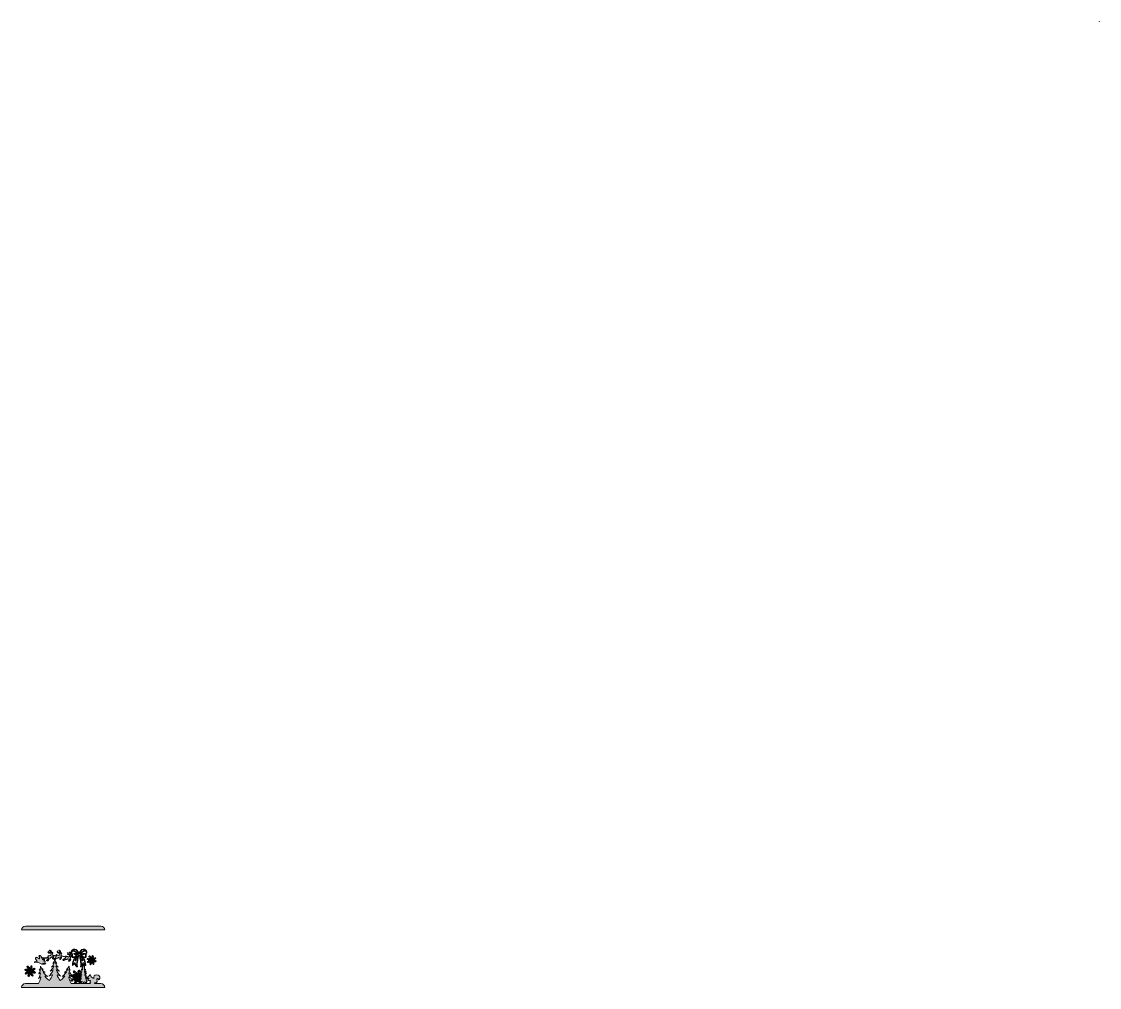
# Model space of a CAD drawing. Header units: inches. Extents: x 882 to 3929, y -1054 to 1677.
import ezdxf

# ---------------------------------------------------------------- set-up
doc = ezdxf.new("R2010")
doc.units = ezdxf.units.IN
doc.header["$MEASUREMENT"] = 0
doc.layers.add('Layer 1', color=7, linetype='Continuous')

# ---------------------------------------------------------------- blocks, each defined once
blk = doc.blocks.new('block 2')
at = {"layer": 'Layer 1', "true_color": 0x231f20}
h = blk.add_hatch(color=250, dxfattribs=at)
h.dxf.hatch_style = 2
edge = h.paths.add_edge_path()
edge.add_spline(control_points=[(1106.5, -1043.2), (1106.5, -1043.2), (1089, -1043.2), (1089, -1043.2), (1089, -1042.6), (1088, -1042.2), (1088.3, -1041.5), (1088.4, -1041.2), (1088.6, -1041), (1088.9, -1040.8), (1089.3, -1041.1), (1089.9, -1041.4), (1090.6, -1041.4), (1093.6, -1041.6), (1095.6, -1040.1), (1096, -1037.6), (1096.2, -1036.4), (1096.2, -1035.2), (1095.5, -1033.2), (1094.6, -1030.4), (1095.5, -1028.5), (1097.3, -1028.6), (1098.5, -1028.6), (1099.1, -1029.2), (1099.2, -1030.5), (1099.2, -1031.3), (1098.4, -1032.1), (1098.7, -1032.2), (1100.4, -1032.9), (1104.3, -1031.2), (1103.9, -1026.2), (1103.7, -1023.8), (1101.4, -1018.3), (1095.1, -1018.2), (1088.8, -1018.2), (1085.5, -1024), (1086.5, -1028.8), (1084.8, -1027.4), (1082, -1027.1), (1080.1, -1025.4), (1079.1, -1024.5), (1079, -1023.1), (1078.3, -1022.3), (1077.9, -1020), (1077.2, -1018.6), (1076.7, -1018.3), (1076.5, -1018.1), (1076.3, -1018.4), (1076.1, -1018.8), (1075.9, -1018.4), (1075.6, -1018.1), (1075.4, -1018), (1074.9, -1017.8), (1074.3, -1020.3), (1074.1, -1021.2), (1073.8, -1021.2), (1072.6, -1021.5), (1071.7, -1022.3), (1071.7, -1022.3), (1068.6, -1025.9), (1068.6, -1025.9), (1068.6, -1026.2), (1069, -1027), (1069.2, -1027.3), (1068.8, -1027.3), (1068.4, -1027.6), (1068.1, -1028), (1067.5, -1028.7), (1067.8, -1029.3), (1068.3, -1029.6), (1068.8, -1030), (1069.7, -1030), (1070.2, -1031), (1070.7, -1031.9), (1071.3, -1033.7), (1072.9, -1034.7), (1074.5, -1035.7), (1076.2, -1035.1), (1076.8, -1034.7), (1077, -1034.7), (1077.2, -1034.9), (1077.4, -1035.2), (1074.8, -1036.9), (1074.8, -1040.5), (1078.6, -1042), (1078.6, -1042), (1077.8, -1042), (1076.6, -1041.5), (1076, -1041.3), (1075.4, -1042.4), (1075.2, -1043.2), (1075.2, -1043.2), (1057.9, -1043.2), (1057.9, -1043.2), (1057.9, -1042.2), (1057.9, -1041.2), (1058, -1040.2), (1058, -1039.9), (1058.2, -1039.5), (1058.5, -1039.4), (1058.9, -1039.1), (1059.3, -1038.9), (1059.7, -1038.7), (1059.8, -1038.8), (1059.8, -1038.8), (1059.8, -1038.9), (1060, -1038.7), (1060.1, -1038.5), (1060.3, -1038.3), (1060.7, -1039), (1061.2, -1039.8), (1061.6, -1040.5), (1062.2, -1039.5), (1062.2, -1039.5), (1062.9, -1040.3), (1062.9, -1040.4), (1063, -1040.5), (1063, -1040.4), (1063.7, -1040.3), (1064.2, -1040.3), (1064.9, -1040.6), (1065.4, -1040.9), (1066.2, -1040.3), (1067.1, -1039.9), (1066.6, -1039.6), (1066.3, -1039.4), (1066, -1039.1), (1066, -1038.6), (1066.1, -1038), (1066.2, -1037.4), (1066.5, -1037.5), (1066.8, -1037.7), (1067.2, -1037.9), (1067.1, -1037), (1067.1, -1036.3), (1067.9, -1036.1), (1068, -1036), (1068, -1035.5), (1068.1, -1035.2), (1067, -1034.5), (1065.8, -1035.3), (1065, -1034), (1065.4, -1033.4), (1065.8, -1032.8), (1066.1, -1032.4), (1065.6, -1031.7), (1065.2, -1031), (1064.7, -1030.4), (1064.8, -1030.1), (1064.9, -1029.9), (1065, -1029.7), (1064.5, -1029.5), (1063.8, -1029.9), (1063.7, -1028.8), (1064.2, -1028.5), (1064.7, -1028.3), (1065.3, -1028), (1065.3, -1028), (1065.3, -1027.6), (1065.3, -1027.6), (1066.2, -1027.7), (1066.1, -1026.6), (1066.5, -1026.2), (1066.5, -1026.1), (1066.4, -1026), (1066.4, -1026), (1065.9, -1026.2), (1065.4, -1026.4), (1064.6, -1026.8), (1064.8, -1026.3), (1064.9, -1026.1), (1065, -1025.9), (1063.2, -1026.3), (1063.2, -1026.3), (1063, -1025.5), (1063.6, -1025.5), (1064.2, -1025.7), (1064.7, -1025.4), (1065.1, -1025.2), (1065.4, -1024.4), (1065.8, -1023.8), (1064.8, -1023.8), (1064.1, -1023.8), (1063.4, -1023.8), (1063.7, -1023.5), (1063.9, -1023.2), (1064.2, -1022.9), (1064.3, -1023), (1064.4, -1023.1), (1064.6, -1023.3), (1064.8, -1022.8), (1064.7, -1021.8), (1065.5, -1022.2), (1065.5, -1022.2), (1065.7, -1021.7), (1065.8, -1021.5), (1065.8, -1021.3), (1065.5, -1021.2), (1065.4, -1021), (1065, -1020.7), (1064.9, -1021.9), (1064.3, -1021.2), (1064, -1020.9), (1063.2, -1021.1), (1062.6, -1021.1), (1062.7, -1020.7), (1062.8, -1020.5), (1062.9, -1020.2), (1061.8, -1021), (1061.9, -1019.2), (1061.2, -1019.2), (1061.3, -1019), (1061.3, -1018.8), (1061.4, -1018.7), (1061.9, -1018.2), (1062.4, -1017.9), (1062.9, -1017.5), (1063, -1017.6), (1063.1, -1017.8), (1063.3, -1018), (1063.5, -1017.5), (1063.6, -1017.2), (1063.8, -1016.8), (1064, -1016.9), (1064.2, -1017.1), (1064.5, -1017.2), (1064.8, -1016.5), (1065, -1015.7), (1065.4, -1015.2), (1065.8, -1014.7), (1065.4, -1014.4), (1065.4, -1014), (1065.2, -1014.1), (1065, -1014.1), (1064.8, -1014.3), (1064.1, -1014.7), (1063.5, -1015.2), (1062.6, -1015.7), (1062.8, -1015.2), (1062.8, -1015.1), (1062.8, -1014.9), (1062.5, -1015.1), (1062.2, -1015.2), (1061.8, -1015.4), (1062, -1015), (1062, -1014.8), (1062.1, -1014.8), (1063, -1014.5), (1063.4, -1013.4), (1064, -1012.6), (1064.1, -1012.5), (1064.2, -1012.2), (1064.2, -1012.1), (1064.2, -1011.3), (1064.1, -1010.6), (1064, -1010), (1064.3, -1009.5), (1064.5, -1008.9), (1064.7, -1008.3), (1064.7, -1008.2), (1064.6, -1008.2), (1064.5, -1008.1), (1064, -1008.4), (1063.5, -1008.8), (1063, -1009), (1062.9, -1009.1), (1062.6, -1008.8), (1062.5, -1008.7), (1062.8, -1008), (1062.2, -1007.8), (1062, -1007.7), (1061.8, -1007.6), (1061.5, -1007.9), (1061.3, -1008.1), (1061, -1008.6), (1060.7, -1009.1), (1060.4, -1009.6), (1060.4, -1009.7), (1060.2, -1009.7), (1060.1, -1009.7), (1060.4, -1009), (1060.5, -1008.3), (1060.8, -1007.5), (1061.4, -1007.7), (1061.6, -1007.2), (1061.4, -1006.1), (1061.7, -1006.2), (1061.9, -1006.3), (1062.2, -1006.4), (1062.4, -1005.2), (1063.5, -1004.4), (1063.1, -1002.9), (1062.6, -1003.4), (1062, -1003.6), (1061.7, -1004.2), (1061.3, -1005.2), (1060.8, -1004.2), (1060.4, -1004.5), (1060.4, -1004.3), (1060.3, -1004.1), (1060.4, -1003.8), (1060.4, -1003.5), (1060.5, -1003.2), (1060.5, -1002.9), (1060.4, -1002), (1060.1, -1001.1), (1060.1, -1000.2), (1060.1, -999.1), (1060.4, -997.9), (1060.6, -996.8), (1060.6, -996.6), (1060.5, -996.4), (1060.4, -996.2), (1060, -996.5), (1059.6, -996.7), (1059.2, -997), (1059.4, -996.4), (1059.7, -996.1), (1059.8, -995.6), (1060, -995), (1060, -994.2), (1060.1, -993.6), (1059.8, -993.5), (1059.4, -993.5), (1059.2, -993.5), (1058.9, -992.4), (1059.2, -990.8), (1057.9, -990.4), (1058.2, -989.8), (1058.5, -989.4), (1058.8, -988.9), (1058, -988.7), (1057.9, -988.6), (1058.2, -987.4), (1059.7, -988.7), (1061, -990), (1062.3, -991.6), (1062.8, -992.1), (1063.7, -991.7), (1063.7, -991), (1063.6, -984.6), (1062.1, -978.2), (1059.1, -972.5), (1058.5, -971.4), (1057.8, -970.3), (1057.1, -969.2), (1059.9, -970.2), (1062.8, -970.3), (1064.8, -967.8), (1066.4, -965.9), (1065.1, -964.1), (1064.7, -962.1), (1063.9, -959.1), (1066.6, -957.6), (1067.3, -955), (1067.7, -953.4), (1066.9, -951.8), (1065.6, -950.8), (1064.3, -945), (1056.8, -944.8), (1052.4, -947.1), (1049.7, -948.6), (1048, -951.5), (1046.6, -954.2), (1046.3, -954.8), (1046, -955.4), (1045.8, -956.1), (1045.1, -956), (1044.5, -956.1), (1044, -956.3), (1043.7, -955.6), (1043.4, -954.9), (1043, -954.2), (1041.7, -951.5), (1040, -948.6), (1037.2, -947.1), (1032.8, -944.8), (1025.3, -945), (1024, -950.8), (1022.7, -951.8), (1022, -953.3), (1022.4, -955), (1023, -957.6), (1025.7, -959.1), (1025, -962.1), (1024.5, -964.1), (1023.3, -965.9), (1024.8, -967.8), (1026.9, -970.4), (1030, -970.2), (1032.8, -969.1), (1032.1, -970.2), (1031.4, -971.4), (1030.8, -972.5), (1027.8, -978.2), (1026.2, -984.6), (1026.1, -991), (1026.1, -991.6), (1027.1, -992.1), (1027.6, -991.6), (1029.1, -989.7), (1030.8, -988), (1032.7, -986.4), (1033.9, -990.2), (1036, -993.5), (1039, -996.2), (1039.7, -996.7), (1040.6, -996.2), (1040.4, -995.4), (1039.2, -989.5), (1040.1, -983.5), (1041.2, -977.7), (1042.1, -973.4), (1042.8, -969), (1043.6, -964.7), (1044.4, -965), (1045.4, -965), (1046.3, -964.9), (1047.1, -969.2), (1047.8, -973.4), (1048.6, -977.7), (1049.8, -983.5), (1050.6, -989.5), (1049.4, -995.4), (1049.2, -996.2), (1050.2, -996.7), (1050.8, -996.2), (1053, -994.3), (1054.7, -991.9), (1056, -989.4), (1056.1, -989.5), (1056.2, -989.7), (1056.4, -989.8), (1055.6, -990.6), (1055.7, -991.8), (1056.5, -992.5), (1056.2, -992.6), (1055.9, -992.6), (1055.6, -992.5), (1054.9, -992.2), (1054.8, -992.3), (1054.7, -993), (1055, -993.1), (1055.3, -993.1), (1055.6, -993.3), (1055.8, -993.4), (1055.9, -993.8), (1056, -994.1), (1056, -994.1), (1055.9, -994.4), (1055.8, -994.4), (1055.5, -994.4), (1055.3, -994.4), (1055, -994.2), (1054.7, -994), (1054.4, -993.8), (1054.2, -993.5), (1054.1, -993.6), (1054.1, -993.7), (1054.1, -993.7), (1054.3, -994.3), (1054.5, -994.8), (1054.8, -995.6), (1055.5, -996), (1055.6, -996.3), (1055, -997.1), (1054.9, -997.4), (1054.8, -997.7), (1054.6, -998), (1054.4, -997.8), (1054.1, -997.5), (1053.7, -997.2), (1053.7, -998.4), (1053.6, -999.6), (1053.6, -1000.7), (1053.8, -1001.3), (1054, -1001.8), (1054.2, -1002.4), (1054.5, -1002.2), (1054.7, -1001.9), (1054.9, -1001.7), (1055.1, -1002.1), (1055.3, -1002.5), (1055.4, -1002.7), (1055, -1003), (1054.6, -1003.4), (1054, -1003.9), (1053.6, -1003.6), (1053.1, -1003.1), (1052.4, -1002.5), (1052.4, -1002.8), (1052.2, -1003.2), (1052.3, -1003.4), (1052.5, -1003.9), (1052.6, -1004.5), (1053.2, -1004.7), (1053.5, -1004.8), (1053.7, -1005.3), (1053.9, -1005.6), (1053.4, -1005.6), (1053, -1005.6), (1052.7, -1005.6), (1052.6, -1005.9), (1052.5, -1006.2), (1052.5, -1006.2), (1052.7, -1006.9), (1052.9, -1007.4), (1053, -1008), (1053.3, -1008), (1053.6, -1008.2), (1054, -1008.3), (1054, -1008.4), (1053.9, -1008.5), (1053.9, -1008.6), (1053.5, -1008.6), (1053, -1008.5), (1052.3, -1008.5), (1051.8, -1009.4), (1051.3, -1007.7), (1050.7, -1008.1), (1050.4, -1008.3), (1050.1, -1008.4), (1049.7, -1008.6), (1049.8, -1009.9), (1050.6, -1010.7), (1051.4, -1011.5), (1052, -1012.1), (1052.6, -1012.7), (1052.4, -1014), (1052.1, -1014), (1051.9, -1013.9), (1051.6, -1013.9), (1050.9, -1014), (1050.2, -1014.2), (1049.6, -1013.5), (1049.5, -1013.4), (1049.3, -1013.5), (1049.2, -1013.6), (1049.1, -1013.7), (1049.2, -1014), (1049.2, -1014.2), (1049.2, -1014.3), (1049.3, -1014.5), (1049.3, -1014.7), (1048.9, -1014.6), (1048.6, -1014.4), (1048.1, -1014.3), (1048.5, -1015.2), (1048.8, -1016), (1049.1, -1016.9), (1049.6, -1016.6), (1050, -1016.9), (1050, -1017.6), (1050.5, -1017.5), (1050.8, -1017.3), (1051.1, -1017.2), (1051.4, -1017.6), (1051.6, -1018), (1051.9, -1018.1), (1051.9, -1018.1), (1052, -1018.1), (1052.1, -1018.1), (1052.1, -1018.2), (1052.1, -1018.2), (1052.1, -1018.2), (1051.6, -1018.5), (1051.1, -1018.8), (1050.5, -1019.1), (1050.5, -1019.1), (1050.5, -1019.1), (1050.5, -1019.1), (1050.5, -1019.1), (1050.4, -1019.1), (1050.4, -1019.2), (1050.3, -1019.2), (1050.2, -1019.3), (1050, -1019.3), (1050, -1019.3), (1050, -1019.4), (1050, -1019.4), (1049.7, -1019.3), (1049.4, -1018.9), (1049.1, -1018.8), (1048.7, -1018.6), (1048.4, -1018.6), (1048.1, -1018.4), (1048, -1018.5), (1048, -1018.6), (1048, -1018.7), (1048, -1017.2), (1048, -1015.6), (1047.9, -1014.5), (1047.9, -1014.2), (1047.6, -1014.1), (1047.3, -1014.1), (1045.8, -1014.3), (1044.3, -1014.9), (1043, -1015.8), (1043.4, -1014.4), (1043.8, -1012.9), (1044.3, -1011.4), (1044.8, -1011.3), (1045.3, -1011.1), (1045.8, -1011), (1046.5, -1010.8), (1047.2, -1010.7), (1047.8, -1010.4), (1048.3, -1010.2), (1047.8, -1009.5), (1047.4, -1009.7), (1046.5, -1010.1), (1045.6, -1010.2), (1044.8, -1010.5), (1044.7, -1010.5), (1044.6, -1010.5), (1044.5, -1010.5), (1044.8, -1009.7), (1045, -1008.9), (1045.2, -1008.1), (1046, -1007.9), (1046.8, -1007.6), (1047.5, -1007.2), (1048, -1006.9), (1047.5, -1006.3), (1047.1, -1006.5), (1046.6, -1006.8), (1046, -1007), (1045.5, -1007.2), (1045.7, -1006.7), (1045.8, -1006.3), (1045.9, -1005.8), (1046.1, -1005.3), (1045.2, -1005.1), (1045.1, -1005.6), (1045, -1006), (1044.8, -1006.5), (1044.7, -1006.9), (1044.4, -1006.5), (1044.1, -1006), (1043.7, -1005.6), (1043.4, -1005.3), (1042.7, -1005.7), (1043.1, -1006.1), (1043.7, -1006.7), (1044, -1007.3), (1044.3, -1008), (1044.3, -1008), (1044.3, -1008.1), (1044.3, -1008.1), (1044.1, -1008.9), (1043.9, -1009.6), (1043.7, -1010.4), (1043, -1010), (1042.7, -1008.9), (1042.2, -1008.3), (1041.9, -1008), (1041.1, -1008.2), (1041.5, -1008.7), (1042, -1009.3), (1042.5, -1010.9), (1043.4, -1011.3), (1043, -1012.6), (1042.7, -1013.8), (1042.3, -1015), (1042.3, -1015.1), (1042.2, -1015.4), (1042.1, -1015.9), (1040.8, -1014.7), (1039, -1013.2), (1037.8, -1012.1), (1037.6, -1012), (1037.3, -1012), (1037.2, -1012.2), (1036.2, -1013.4), (1035.6, -1015), (1035.3, -1016.5), (1034.6, -1015.2), (1033.8, -1013.8), (1033.1, -1012.5), (1033.4, -1012.1), (1033.6, -1011.5), (1033.9, -1011.1), (1034.2, -1010.5), (1034.6, -1009.9), (1034.9, -1009.3), (1035.1, -1008.7), (1034.2, -1008.7), (1034.1, -1009.1), (1033.7, -1009.9), (1033.2, -1010.7), (1032.8, -1011.5), (1032.7, -1011.6), (1032.7, -1011.6), (1032.6, -1011.7), (1032.2, -1010.9), (1031.8, -1010.2), (1031.4, -1009.5), (1031.8, -1008.7), (1032.1, -1008), (1032.4, -1007.2), (1032.5, -1006.7), (1031.7, -1006.6), (1031.6, -1007.1), (1031.4, -1007.6), (1031.2, -1008.1), (1031, -1008.6), (1030.8, -1008.2), (1030.5, -1007.8), (1030.3, -1007.3), (1030.1, -1006.9), (1029.3, -1007.3), (1029.5, -1007.8), (1029.8, -1008.2), (1030, -1008.6), (1030.2, -1009), (1029.7, -1008.9), (1029.2, -1008.8), (1028.6, -1008.8), (1028.1, -1008.8), (1028, -1009.6), (1028.5, -1009.5), (1029.3, -1009.5), (1030, -1009.8), (1030.6, -1010.1), (1030.7, -1010.1), (1030.7, -1010.1), (1030.8, -1010.1), (1031.2, -1010.8), (1031.6, -1011.5), (1031.9, -1012.2), (1031.2, -1012.4), (1030.2, -1011.9), (1029.5, -1011.8), (1029, -1011.7), (1028.6, -1012.5), (1029.2, -1012.5), (1030, -1012.6), (1031.4, -1013.4), (1032.4, -1013), (1033, -1014.2), (1033.6, -1015.3), (1034.3, -1016.4), (1034.4, -1016.7), (1034.6, -1017), (1034.7, -1017.2), (1034.7, -1017.2), (1034.6, -1017.2), (1034.6, -1017.2), (1032.9, -1017.3), (1031.2, -1017.4), (1029.5, -1017.5), (1029.2, -1017.6), (1029.1, -1017.8), (1029.1, -1018.1), (1029.3, -1019.6), (1029.9, -1021.1), (1030.8, -1022.4), (1029.3, -1022), (1027.9, -1021.6), (1026.4, -1021.1), (1026.3, -1020.6), (1026.1, -1020.1), (1025.9, -1019.6), (1025.8, -1018.9), (1025.7, -1018.2), (1025.4, -1017.6), (1025.1, -1017.1), (1024.5, -1017.6), (1024.7, -1018), (1025.1, -1018.9), (1025.2, -1019.8), (1025.4, -1020.6), (1025.5, -1020.7), (1025.5, -1020.8), (1025.5, -1020.9), (1024.7, -1020.6), (1023.9, -1020.4), (1023.1, -1020.2), (1022.8, -1019.4), (1022.5, -1018.6), (1022.2, -1017.9), (1021.9, -1017.4), (1021.3, -1017.9), (1021.5, -1018.4), (1021.7, -1018.9), (1022, -1019.4), (1022.2, -1019.9), (1021.7, -1019.7), (1021.2, -1019.6), (1020.8, -1019.5), (1020.3, -1019.3), (1020.1, -1020.2), (1020.5, -1020.3), (1021, -1020.4), (1021.5, -1020.6), (1021.9, -1020.7), (1021.5, -1021), (1021, -1021.3), (1020.6, -1021.7), (1020.3, -1022), (1020.7, -1022.7), (1021.1, -1022.3), (1021.6, -1021.7), (1022.3, -1021.4), (1022.9, -1021.2), (1023, -1021.1), (1023, -1021.1), (1023.1, -1021.1), (1023.8, -1021.3), (1024.6, -1021.5), (1025.4, -1021.7), (1024.9, -1022.4), (1023.9, -1022.7), (1023.3, -1023.2), (1023, -1023.5), (1023.2, -1024.3), (1023.6, -1023.9), (1024.3, -1023.4), (1025.8, -1022.9), (1026.3, -1022), (1027.5, -1022.4), (1028.8, -1022.7), (1030, -1023.1), (1030.2, -1023.1), (1030.4, -1023.2), (1030.6, -1023.3), (1030.5, -1023.3), (1030.4, -1023.4), (1030.4, -1023.4), (1029.2, -1024.7), (1028.1, -1026), (1027, -1027.3), (1026.8, -1027.5), (1026.9, -1027.8), (1027.1, -1027.9), (1028.2, -1028.9), (1029.8, -1029.5), (1031.3, -1029.8), (1030, -1030.5), (1028.7, -1031.3), (1027.3, -1032), (1026.9, -1031.7), (1026.4, -1031.5), (1025.9, -1031.2), (1025.3, -1030.9), (1024.7, -1030.5), (1024.1, -1030.2), (1023.6, -1030), (1023.5, -1030.9), (1023.9, -1031), (1024.8, -1031.3), (1025.5, -1031.9), (1026.3, -1032.3), (1026.4, -1032.4), (1026.4, -1032.4), (1026.5, -1032.5), (1025.8, -1032.9), (1025, -1033.3), (1024.3, -1033.7), (1023.6, -1033.3), (1022.8, -1033), (1022.1, -1032.7), (1021.5, -1032.6), (1021.4, -1033.4), (1021.9, -1033.5), (1022.4, -1033.7), (1022.9, -1033.9), (1023.5, -1034.1), (1023, -1034.3), (1022.6, -1034.6), (1022.2, -1034.8), (1021.7, -1035), (1022.2, -1035.8), (1022.6, -1035.6), (1023, -1035.3), (1023.4, -1035.1), (1023.9, -1034.9), (1023.7, -1035.4), (1023.6, -1035.9), (1023.6, -1036.5), (1023.6, -1037), (1024.4, -1037.1), (1024.4, -1036.6), (1024.4, -1035.8), (1024.6, -1035.1), (1024.9, -1034.5), (1024.9, -1034.4), (1024.9, -1034.4), (1024.9, -1034.3), (1025.6, -1033.9), (1026.3, -1033.5), (1027, -1033.2), (1027.2, -1033.9), (1026.7, -1034.9), (1026.6, -1035.6), (1026.6, -1036.1), (1027.3, -1036.5), (1027.4, -1035.9), (1027.5, -1035.1), (1028.2, -1033.7), (1027.9, -1032.7), (1029, -1032.1), (1030.1, -1031.4), (1031.3, -1030.8), (1031.3, -1030.8), (1031.5, -1030.7), (1031.8, -1030.5), (1031.9, -1032.2), (1032, -1034.8), (1032.1, -1036.4), (1032.1, -1036.7), (1032.4, -1036.8), (1032.6, -1036.8), (1034.1, -1036.6), (1035.7, -1036), (1037, -1035.1), (1036.5, -1036.6), (1036.1, -1038), (1035.7, -1039.5), (1035.2, -1039.6), (1034.7, -1039.8), (1034.1, -1039.9), (1033.5, -1040.1), (1032.8, -1040.2), (1032.2, -1040.5), (1031.6, -1040.7), (1032.2, -1041.4), (1032.6, -1041.2), (1033.4, -1040.8), (1034.3, -1040.7), (1035.2, -1040.4), (1035.3, -1040.4), (1035.4, -1040.4), (1035.4, -1040.4), (1035.2, -1041.2), (1035, -1042), (1034.7, -1042.8), (1034.3, -1042.9), (1034, -1043), (1033.6, -1043.2), (1033.6, -1043.2), (1022.3, -1043.2), (1022.3, -1043.2), (1016.4, -1032.6), (1015.8, -1024.5), (1015.8, -1024.5), (1018.4, -1025.7), (1022, -1028.8), (1022, -1028.8), (1022, -1028.8), (1016.9, -1019), (1016.2, -1012.7), (1016.2, -1012.7), (1018.6, -1014.3), (1021.7, -1015.6), (1021.7, -1015.6), (1016.4, -1008.8), (1016.3, -1003.5), (1017.7, -1004.6), (1020, -1005.7), (1020, -1005.7), (1017.8, -1003.1), (1016.7, -998.6), (1017, -994), (1015.2, -998.2), (1012.2, -1001.8), (1009.1, -1003.2), (1009.1, -1003.2), (1011.6, -1003.2), (1013.3, -1002.8), (1011, -1007.6), (1003.2, -1011.3), (1003.2, -1011.3), (1006.5, -1011.4), (1009.4, -1011.1), (1009.4, -1011.1), (1006, -1016.5), (997.1, -1022.9), (997.1, -1022.9), (997.1, -1022.9), (1001.6, -1021.8), (1004.6, -1021.9), (1004.6, -1021.9), (1000.1, -1029), (991.6, -1034.9), (988, -1030.1), (984.5, -1024.2), (982.8, -1018.5), (982.8, -1018.5), (988.9, -1020.2), (992.6, -1022), (991.4, -1021.1), (982.8, -1012.3), (980.4, -1004.6), (980.4, -1004.6), (984.8, -1006.1), (989.3, -1008.6), (987.5, -1007.1), (980.9, -999.8), (978.9, -994.2), (978.9, -994.2), (982, -996), (985.6, -997), (982.5, -994.3), (978.5, -988.4), (977.9, -983.9), (977.9, -983.9), (981.9, -986.1), (981.9, -986.1), (978.8, -982.9), (977.3, -979.2), (976.6, -975.5), (977.2, -975.1), (977.8, -974.5), (978.3, -974.1), (978.9, -973.3), (979.9, -972.5), (980.6, -972.1), (982.8, -971.8), (983.8, -971.7), (984.8, -971.1), (985.6, -970.5), (985.9, -969.8), (986.4, -969.1), (987.6, -969.9), (988.8, -969.3), (989.7, -968.8), (990.2, -969.1), (992.4, -969.7), (993.1, -970.1), (993.3, -971.2), (991.8, -971.6), (991.8, -971.9), (991.7, -972.1), (991.4, -972.1), (991.2, -972.1), (990.5, -972.3), (990.3, -973.4), (990.1, -973.9), (990.1, -974.3), (990.6, -974.1), (990.7, -974), (990.7, -974), (991.1, -973.8), (991.1, -973.8), (991, -974.5), (991, -974.8), (991.5, -975.3), (991.5, -975.6), (992.7, -974), (992.7, -974), (993.1, -973.6), (993.6, -973.4), (993.9, -972.9), (993.9, -972.8), (993.9, -972.6), (993.9, -972.4), (994.9, -971.3), (994.9, -970.8), (994.9, -970), (995.2, -969.7), (995.3, -969.4), (995.4, -968.9), (995.4, -968.2), (994.6, -967.4), (994.1, -967.6), (993.7, -967.6), (993.4, -967.5), (993.2, -967.5), (993.4, -966.8), (993.7, -965.7), (994.1, -965.2), (997.4, -965.4), (1004.7, -966.9), (1007.3, -969.3), (1006.3, -970.1), (1006.7, -971.6), (1005.8, -972.6), (1005.3, -973.1), (1004.5, -972.8), (1003.9, -972.8), (1002.9, -973.6), (1001.5, -975.9), (1000.3, -974.7), (999.9, -974.7), (999.3, -975), (999.2, -975.4), (999, -975.6), (998.8, -976.1), (998.4, -976.2), (998.3, -976.2), (998.3, -976.4), (998.4, -976.4), (999, -976.4), (999.4, -976.4), (1000, -976.4), (1000.7, -976.5), (1001.8, -975.7), (1002.6, -975.5), (1002.6, -975.5), (1003.8, -975.2), (1003.8, -975.2), (1003.8, -975.2), (1003.1, -975.9), (1003.1, -975.9), (1002.7, -976.2), (1001.3, -976.4), (1000.8, -976.4), (1000.5, -976.6), (1000, -977.6), (1000, -977.6), (1001.1, -978.7), (1002.7, -977.4), (1003.6, -976.7), (1004.3, -976.2), (1005.8, -975.8), (1006.3, -975.2), (1006.3, -975.2), (1007.3, -975.3), (1007.3, -975.3), (1008.7, -975.5), (1012.5, -975.6), (1012.6, -973.5), (1013.4, -974.4), (1014.9, -974.3), (1015.9, -973.9), (1016.3, -974.5), (1017.1, -974.9), (1017.6, -975.2), (1018, -975.3), (1018.9, -975.6), (1019, -976.2), (1018.9, -976.9), (1018, -977.4), (1017.5, -977.2), (1017.5, -977.2), (1017.4, -977.2), (1017.4, -977.4), (1017.3, -977.6), (1016.5, -977.5), (1016.3, -977.7), (1015.9, -978), (1015.6, -978.6), (1015.5, -979), (1015.3, -979), (1015.9, -979.3), (1016, -979.3), (1016, -979.3), (1016.5, -979.2), (1016.5, -979.2), (1016.4, -979.6), (1016.1, -980.8), (1016.7, -980.6), (1017.2, -980.5), (1017.4, -979.9), (1017.9, -979.6), (1018.4, -979.3), (1018.9, -979.3), (1019.3, -978.8), (1019.3, -978.8), (1019.8, -977.9), (1019.8, -977.9), (1020.4, -977.5), (1020.7, -976.8), (1020.7, -976.3), (1021.6, -975.4), (1021.6, -973.9), (1020.4, -973.5), (1020.4, -973.5), (1019.5, -973.4), (1019.5, -973.4), (1020.6, -971.5), (1021.9, -969.7), (1020.9, -967.9), (1021.9, -967.4), (1022.6, -966.7), (1022.5, -965.5), (1022.5, -965.5), (1023.2, -965.4), (1023.2, -965.4), (1023.5, -965.2), (1024.3, -964.5), (1023.9, -964.1), (1023.8, -963.9), (1023.5, -963.8), (1023.3, -963.8), (1023, -963.7), (1022.7, -963.8), (1022.5, -963.6), (1021.9, -963.2), (1021.7, -962.8), (1021.1, -962.5), (1021.6, -961.8), (1022.1, -961.2), (1021.8, -960.9), (1021.5, -960.4), (1020.7, -961.3), (1020.4, -961.6), (1020.7, -960.7), (1020.8, -960), (1021.2, -959.2), (1021.3, -958.7), (1021.8, -958.1), (1021.6, -957.5), (1021.5, -957.3), (1020.7, -958.4), (1020.7, -958.6), (1020.7, -958.6), (1020.6, -957.2), (1020.6, -957.2), (1020.7, -956.6), (1021.1, -955.9), (1020.9, -955.4), (1020.5, -955), (1020.1, -954.9), (1020.3, -955.8), (1020.3, -955.9), (1020.3, -956.3), (1020.2, -956.4), (1019.8, -956.5), (1019.4, -955.5), (1019.4, -955.3), (1019.2, -954.9), (1018.7, -954.7), (1018.4, -954.2), (1017.8, -953.3), (1017.2, -953.9), (1018, -954.6), (1018.3, -954.9), (1018.6, -954.5), (1018.6, -955.7), (1018.4, -955.6), (1018.3, -955.4), (1018, -955.4), (1017.9, -955.5), (1017.5, -955.8), (1017.7, -956), (1017.7, -956), (1018.4, -956.2), (1018.4, -956.2), (1019.5, -956.4), (1019.9, -957.9), (1020.1, -958.8), (1020.1, -960.2), (1020.1, -960.9), (1019.4, -962), (1018.6, -962), (1019.4, -961.3), (1019.4, -961.2), (1019.2, -959.4), (1018.5, -961.6), (1018, -961.7), (1017.6, -961.7), (1015.9, -961.1), (1016.7, -960.8), (1016.9, -960.2), (1017.4, -959.8), (1017.1, -959.1), (1017, -959), (1016.7, -958.9), (1016.5, -959), (1016.3, -959), (1016.3, -959.3), (1016.3, -959.5), (1016.3, -959.5), (1016.1, -960), (1016.1, -960), (1015.8, -960.3), (1015.4, -960.7), (1014.9, -960.6), (1013.7, -960.7), (1013.4, -957.3), (1013.6, -956.6), (1013.6, -956.3), (1013.7, -956.1), (1013.8, -955.7), (1014, -955.6), (1014, -955.4), (1014, -955.1), (1013.1, -954.4), (1012.7, -957), (1012.7, -957), (1012.7, -956.8), (1012.7, -956.5), (1012.6, -956.4), (1012, -955.8), (1011.7, -957.1), (1012.4, -957.7), (1012.9, -958), (1013.7, -959.7), (1013.5, -960.1), (1013.5, -960.2), (1013.4, -959.9), (1013.4, -959.8), (1013.1, -959.4), (1012.4, -959.7), (1012.7, -960.1), (1012.7, -960.5), (1013.3, -960.7), (1013.6, -960.9), (1014.5, -961.7), (1016.5, -962.4), (1017.6, -962.3), (1017.2, -962.4), (1017.5, -962.7), (1017.5, -963), (1017.7, -963.2), (1018, -963.5), (1018.4, -963.6), (1017.8, -964.6), (1017.5, -965.6), (1017.6, -966.7), (1017.1, -967.3), (1016.7, -967.7), (1016, -968), (1015.1, -968.5), (1014.4, -968.5), (1013.3, -967.9), (1012.5, -967.3), (1011.7, -966.8), (1010.6, -966.9), (1009.4, -966.6), (1008.6, -966.4), (1008.5, -964.9), (1008.5, -964.7), (1008.4, -964.7), (1008.3, -964.9), (1008.1, -965.3), (1007.7, -966), (1007.7, -966), (1007.4, -966.6), (1007.9, -967.5), (1008.2, -967.8), (1008, -967.9), (1007.8, -968), (1007.7, -968.2), (1001.5, -965.5), (997, -964.6), (994.2, -964.4), (994.5, -963.4), (994.1, -962.7), (993.6, -961.9), (994.3, -961.2), (995.1, -960.1), (994.7, -959.2), (995.1, -959.2), (995.5, -958.9), (995.6, -958.6), (995.7, -958.4), (995.6, -958.2), (995.8, -958.1), (995.9, -957.9), (995.9, -957.7), (995.8, -957.4), (995.2, -957.3), (994.7, -957.6), (994.2, -957.2), (993.7, -957.1), (993.3, -956.7), (992.8, -956.4), (993.1, -956), (993.4, -955.3), (993.2, -954.8), (992.9, -954.5), (992.1, -955.4), (991.9, -955.9), (992, -954.9), (992, -954.1), (992.3, -953.3), (992.3, -952.8), (992.6, -952), (992.4, -951.7), (992, -951.2), (991.8, -952.1), (991.8, -952.3), (991.8, -952.4), (991.7, -952.5), (991.7, -952.6), (991.6, -952.5), (991.4, -951.7), (991.3, -951.3), (991.3, -950.8), (991.6, -950.2), (991.2, -949.6), (990.9, -948.8), (990.3, -949.6), (990.7, -950.2), (990.7, -950.3), (990.8, -950.7), (990.6, -950.8), (990.5, -951), (989.8, -950), (989.7, -949.9), (989.5, -949.4), (989, -949.4), (988.7, -949), (987.9, -948.3), (987.4, -948.7), (988.1, -949.3), (988.1, -949.3), (988.8, -949.6), (988.8, -949.6), (989, -949.9), (989.2, -950.1), (989.2, -950.5), (988.1, -949.9), (988, -951.1), (988.9, -950.9), (990.1, -950.8), (990.6, -952.3), (991.1, -953.1), (991.4, -954.5), (991.3, -955.2), (990.9, -956.5), (990.8, -956.4), (990.6, -956.4), (990.7, -956.1), (990.6, -956), (990.7, -955.8), (990.7, -955.7), (990.8, -955.1), (990.5, -954.4), (990.1, -955.4), (989.9, -956.7), (987.8, -956.5), (988, -955.7), (988.2, -955.2), (988.6, -954.6), (988.2, -954.2), (987.8, -953.7), (987.4, -954.1), (987.4, -954.6), (987.6, -955.2), (986.8, -956), (986.4, -956), (985.6, -955.2), (984.7, -954.3), (984.3, -953.2), (984.1, -951.8), (984.7, -951.1), (984.3, -950.8), (984.3, -950.7), (984.1, -950.6), (984, -950.7), (983.7, -950.9), (983.7, -951.5), (983.6, -951.7), (983.7, -952.6), (983.5, -952.9), (983.5, -952.9), (983.5, -952.9), (983.3, -952.4), (983.3, -952.4), (983.2, -952.2), (982.8, -952.1), (982.7, -952.3), (982.4, -952.8), (983.1, -953.5), (983.4, -953.6), (984.1, -954.2), (985, -955.2), (985, -955.8), (984.9, -955.8), (984.7, -955.5), (984.6, -955.5), (984.6, -955.2), (983.8, -955.4), (984, -956.1), (984, -956.4), (984.5, -956.3), (984.5, -956.3), (984.8, -956.3), (985, -956.5), (985.1, -956.6), (986.4, -957.1), (987.8, -957.2), (989.1, -957.1), (989, -957.3), (989.1, -957.5), (989.3, -957.7), (989.6, -957.9), (990, -958), (990.3, -958.1), (989.8, -959.2), (989.8, -960.3), (990, -961.2), (990.2, -962.2), (988.2, -963.5), (987.6, -963.5), (986.2, -964), (984.8, -962.4), (983.4, -963), (982.2, -963.1), (981.1, -962.6), (980.8, -961.4), (980.8, -961.3), (980.7, -961.3), (980.6, -961.4), (980.4, -962.1), (980.2, -962.9), (980.2, -962.9), (980, -963.4), (980.6, -964.3), (981, -964.3), (980.9, -964.5), (980.8, -964.8), (980.6, -965), (977.4, -964.4), (974.2, -963.7), (971.2, -963.7), (971.2, -962), (970.7, -961.4), (969.8, -960.3), (970.3, -959.4), (970.5, -958.3), (970.2, -957.4), (970.4, -957.3), (970.5, -957.2), (970.7, -956.9), (971, -956.6), (970.9, -956.4), (970.9, -956.1), (971, -955.9), (970.9, -955.5), (970.7, -955.5), (970.1, -955.2), (969.7, -955.8), (969.3, -955.8), (968.6, -955.7), (968.2, -955.5), (967.6, -955.4), (967.9, -954.8), (967.9, -954.1), (967.5, -953.6), (967.1, -953.4), (966.8, -954.6), (966.7, -955), (966.4, -954.1), (966.3, -953.3), (966.3, -952.5), (966.3, -952), (966.3, -951.2), (965.9, -950.9), (965.6, -950.5), (965.6, -952), (965.6, -952), (965.6, -951.8), (965.1, -951.2), (965, -950.9), (964.7, -950.3), (964.8, -949.7), (964.4, -949.2), (964.3, -949), (964.2, -948.9), (964, -949.1), (963.6, -949.4), (963.9, -949.8), (963.9, -950), (964, -950), (964.3, -950.3), (964.2, -950.4), (964, -950.8), (963.1, -950), (963, -949.9), (962.7, -949.5), (962.1, -949.7), (961.8, -949.3), (961.6, -949.2), (961.1, -948.9), (960.8, -949.2), (960.6, -949.5), (961.2, -949.8), (961.3, -949.9), (962, -949.9), (962.4, -950.1), (962.6, -950.7), (962.1, -950.5), (961.4, -951), (961.8, -951.2), (961.9, -951.3), (962.3, -951.3), (962.5, -951.2), (964.1, -950.9), (965.4, -953), (965.8, -954.1), (966, -954.7), (965.8, -955.2), (965.8, -955.9), (965.1, -956.1), (965.5, -955.4), (965.5, -955.2), (965.5, -954.9), (965, -954.3), (964.9, -954.6), (964.8, -954.8), (964.8, -955.1), (964.8, -955.2), (965, -956.5), (962.6, -957), (962.8, -956), (962.9, -955.5), (963.2, -954.9), (962.5, -954.5), (962.4, -954.4), (962.2, -954.4), (962, -954.5), (961.9, -954.8), (962.1, -955.2), (962.1, -955.6), (961.8, -956.2), (961.4, -957.1), (960.8, -956.5), (960, -956.3), (959.5, -955.7), (959.1, -955.1), (958.7, -954.7), (958.4, -954.4), (958.3, -953.9), (958.3, -953.7), (958.2, -953.3), (958.3, -953), (958.3, -952.8), (958.1, -952.1), (957.7, -952.4), (957.3, -952.8), (958, -954.7), (957.8, -954.6), (956.9, -953.8), (956.5, -954.9), (957.4, -955.1), (958, -955.8), (959.8, -956), (959.9, -957), (959.9, -957.1), (959.7, -956.9), (959.6, -956.9), (959.2, -956.6), (958.7, -957.3), (959, -957.5), (959.4, -957.8), (959.9, -957.6), (960.2, -957.7), (961.6, -958), (963.2, -957.7), (964.3, -957.1), (964.3, -957.9), (965.3, -957.7), (965.7, -957.7), (965.5, -959), (965.8, -959.9), (966.2, -960.9), (965.9, -962.1), (965.4, -963.1), (964.5, -963.8), (963.3, -964.6), (961.5, -964), (960.2, -964.5), (959.2, -964.8), (958, -964.8), (957.4, -963.7), (957.3, -963.6), (957.2, -963.7), (957.2, -963.8), (957.2, -965.5), (956.6, -965.6), (958.3, -966.5), (958.1, -966.7), (958.1, -967.2), (958.1, -967.5), (958.1, -967.5), (957.3, -968.1), (957.3, -968.1), (953.7, -970.4), (949.9, -970.4), (946.3, -970.9), (945.8, -971), (945.4, -970.9), (945, -971), (945.1, -970.8), (944.7, -969.7), (943.1, -970.6), (943, -970), (941.9, -970.1), (941.9, -970.7), (940.3, -971), (939.7, -972), (937.9, -970.2), (938.1, -970.4), (938.7, -970.4), (939, -970.4), (939.6, -970.4), (940.5, -969.7), (940.5, -969.7), (939.7, -969.8), (939, -969.1), (938.5, -968.7), (938.5, -968.7), (939, -968.7), (939, -968.7), (939, -968.6), (938.4, -968.1), (938.3, -967.9), (938.2, -967.6), (938, -967.5), (937.8, -967.5), (938, -966.9), (937.8, -966.5), (937.6, -966.1), (937.2, -966.3), (937.1, -965.8), (936.8, -965.8), (937, -965.6), (937, -965.3), (936.8, -965.1), (936.6, -965.1), (936.4, -965.2), (936.3, -965.1), (936.4, -965), (936.5, -964.8), (936.4, -964.8), (936.7, -964.3), (936, -963.8), (935.8, -964.1), (935.6, -963.8), (935.4, -964), (935.3, -964.1), (934.7, -963.9), (933.8, -963.3), (933.2, -963.8), (932.1, -964.5), (932.2, -965.3), (930.8, -965.4), (931.6, -966.2), (932.2, -965.4), (932.8, -965.8), (932.8, -966), (933, -966.2), (933, -966.3), (933, -966.6), (932.8, -966.8), (933.1, -967), (932.7, -967.4), (933, -967.8), (933.4, -967.8), (933.7, -967.8), (933.8, -967.6), (933.8, -967.9), (933.8, -967.9), (933, -968.5), (933, -968.9), (932.9, -969.7), (933.3, -969.6), (933.6, -969.9), (933.5, -971), (933.6, -972), (933.6, -972.9), (933.6, -973.1), (933.8, -973.2), (933.9, -973.3), (932.7, -972.6), (931.1, -973.1), (930.1, -972.1), (930.1, -972), (930.2, -971.8), (930.3, -971.7), (930.2, -970.9), (927.4, -969.2), (926.5, -969.4), (926.4, -969.4), (926.2, -969.6), (925.6, -970.2), (925.3, -969.8), (922.6, -968.5), (922.6, -968.8), (922.3, -969.8), (921.8, -970.7), (921.6, -971.6), (921.2, -971.7), (925.4, -979.1), (926.7, -981.6), (924.3, -981.2), (921.9, -981.1), (919.5, -981.9), (918.6, -982.2), (919, -983.7), (919.9, -983.4), (925.7, -981.5), (931.2, -984.6), (936.4, -986.7), (941, -988.6), (946.1, -989.8), (950.8, -987.5), (951.7, -987.1), (950.9, -985.8), (950, -986.2), (947.3, -987.5), (944.5, -987.5), (941.7, -986.8), (941.7, -986.8), (948, -984.5), (948, -984.5), (949.3, -983.7), (949.9, -982.1), (949.3, -980.4), (948.6, -978.8), (945.8, -977.8), (945, -979.8), (944.9, -977.9), (945.1, -977.4), (945.2, -976.7), (945.3, -976.3), (945.6, -974.9), (946, -975.4), (944.3, -977.3), (948.5, -977.9), (947.7, -975.4), (947.1, -974), (945.4, -974.1), (944.4, -974.7), (943.5, -975.5), (942.7, -975.8), (941.8, -976), (941.7, -975), (941.6, -974), (941.2, -973.6), (941.8, -973.6), (942.3, -973.1), (942.5, -973.4), (942.9, -973.6), (943.7, -973.2), (943.6, -972.8), (943.6, -972.7), (943.6, -972.4), (943.5, -972.3), (944.2, -972.3), (944.9, -972.6), (944.9, -971.5), (944.9, -971.5), (946.4, -971.7), (946.4, -971.7), (950.6, -971.9), (954.7, -970.7), (958, -968.4), (958.3, -969.7), (958.6, -970.9), (958.3, -971.8), (958, -972.6), (957.2, -972.6), (956.7, -973.2), (956.4, -973.5), (956.3, -974.2), (956.1, -974.5), (955.8, -975.5), (955.4, -976.9), (954.3, -976.4), (953.9, -976.5), (954.1, -976.8), (954.1, -977), (953.7, -977), (953.5, -977.2), (953.4, -977.6), (953.3, -977.9), (953.6, -978.4), (953.2, -978.7), (953.1, -978.8), (953.2, -979), (953.3, -978.9), (954.3, -978.3), (955.3, -978.2), (955.6, -977.1), (956.2, -976.4), (957, -975.7), (957.6, -975.3), (957.6, -975.3), (957.2, -976.1), (957.2, -976.1), (957.1, -976.6), (956.7, -976.7), (956.3, -977), (956, -977.1), (955.6, -977.5), (955.5, -977.9), (955.5, -978.2), (955.3, -978.8), (955.1, -979.1), (955.1, -979.2), (955.1, -979.2), (955.2, -979.3), (956.7, -979.7), (957.5, -977.7), (958.2, -976.7), (958.7, -975.5), (959.3, -974.7), (959.9, -973.9), (961.3, -973.6), (962.9, -972.9), (963.7, -971.8), (964, -971.1), (964.8, -970.2), (964.7, -969.5), (965.8, -969.8), (967.1, -969), (967.9, -968), (968.4, -968.7), (971.1, -968.2), (971.5, -968.6), (971.9, -969.6), (970.5, -970.2), (970.5, -970.5), (970.5, -970.8), (970.3, -970.9), (970.2, -971), (969.4, -971), (969.6, -972.6), (969.6, -972.9), (969.6, -973.2), (970.6, -972.6), (970.6, -972.6), (970.6, -972.9), (970.6, -973.2), (970.7, -973.4), (970.7, -973.7), (971.2, -974), (971.3, -973.8), (971.8, -973.4), (971.7, -972.7), (972, -972.3), (972.3, -971.7), (972.8, -971.4), (972.9, -970.8), (972.9, -970.8), (972.8, -970.5), (972.8, -970.5), (973, -970), (973.1, -969.4), (973.3, -969), (973.5, -968.4), (973.2, -968.2), (973.2, -967.9), (973.4, -967.4), (973.5, -966.4), (972.8, -966.1), (972.7, -966), (972.7, -965.7), (972.6, -965.7), (972.1, -965.2), (971.3, -965.9), (970.8, -965.9), (971, -965.4), (971.1, -965), (970.9, -964.5), (972.5, -964.6), (974, -964.8), (975.4, -965), (978, -965.5), (979.4, -965.9), (980.5, -965.7), (979.9, -967), (980.3, -968.5), (979.6, -969.6), (979.2, -970.3), (978.3, -970), (977.8, -970.4), (976.5, -970.4), (976.3, -973.9), (974.5, -972.8), (974.5, -972.8), (974.2, -973), (974.2, -973.1), (973.3, -973.4), (973.6, -974.2), (973, -974.7), (973.1, -974.7), (974.1, -974.7), (974.5, -974.7), (975, -974.5), (975.3, -974.2), (975.7, -973.8), (975.9, -973.7), (976.1, -973.6), (976.3, -973.5), (976.2, -973.6), (976.2, -973.8), (976.2, -974), (975.9, -974.1), (975.6, -974.2), (975.3, -974.4), (975.1, -974.8), (975.2, -975.1), (974.7, -975.7), (975.1, -976), (975.5, -976), (975.9, -975.9), (975.2, -979.5), (973.7, -983), (970.7, -986.1), (970.7, -986.1), (974.7, -983.9), (974.7, -983.9), (974.1, -988.4), (970.1, -994.3), (967.1, -997), (970.6, -996), (973.7, -994.2), (973.7, -994.2), (971.7, -999.8), (965.1, -1007.1), (963.3, -1008.6), (967.8, -1006.1), (972.2, -1004.6), (972.2, -1004.6), (969.8, -1012.3), (961.2, -1021.1), (960, -1022), (963.7, -1020.2), (969.8, -1018.5), (969.8, -1018.5), (968.1, -1024.2), (964.6, -1030.1), (961, -1034.9), (952.5, -1029), (948, -1021.9), (948, -1021.9), (951, -1021.8), (955.5, -1022.9), (955.5, -1022.9), (955.5, -1022.9), (946.6, -1016.5), (943.2, -1011.1), (943.2, -1011.1), (946.1, -1011.4), (949.4, -1011.3), (949.4, -1011.3), (941.6, -1007.6), (939.3, -1002.8), (941, -1003.2), (943.5, -1003.2), (943.5, -1003.2), (940.4, -1001.8), (937.4, -998.2), (935.6, -994), (935.9, -998.6), (934.8, -1003.1), (932.6, -1005.7), (932.6, -1005.7), (934.9, -1004.6), (936.3, -1003.5), (936.3, -1008.8), (930.9, -1015.6), (930.9, -1015.6), (934, -1014.3), (936.4, -1012.7), (936.4, -1012.7), (935.7, -1019), (930.6, -1028.8), (930.6, -1028.8), (930.6, -1028.8), (934.2, -1025.7), (936.9, -1024.5), (936.9, -1024.5), (936.2, -1032.6), (930.3, -1043.2), (930.3, -1043.2), (893.5, -1043.2), (893.5, -1043.2), (887.4, -1043.2), (882.5, -1048.1), (882.5, -1054.2), (882.5, -1054.2), (1117.5, -1054.2), (1117.5, -1054.2), (1117.5, -1048.1), (1112.6, -1043.2), (1106.5, -1043.2)], knot_values=[0, 0, 0, 0, 1, 1, 1, 2, 2, 2, 3, 3, 3, 4, 4, 4, 5, 5, 5, 6, 6, 6, 7, 7, 7, 8, 8, 8, 9, 9, 9, 10, 10, 10, 11, 11, 11, 12, 12, 12, 13, 13, 13, 14, 14, 14, 15, 15, 15, 16, 16, 16, 17, 17, 17, 18, 18, 18, 19, 19, 19, 20, 20, 20, 21, 21, 21, 22, 22, 22, 23, 23, 23, 24, 24, 24, 25, 25, 25, 26, 26, 26, 27, 27, 27, 28, 28, 28, 29, 29, 29, 30, 30, 30, 31, 31, 31, 32, 32, 32, 33, 33, 33, 34, 34, 34, 35, 35, 35, 36, 36, 36, 37, 37, 37, 38, 38, 38, 39, 39, 39, 40, 40, 40, 41, 41, 41, 42, 42, 42, 43, 43, 43, 44, 44, 44, 45, 45, 45, 46, 46, 46, 47, 47, 47, 48, 48, 48, 49, 49, 49, 50, 50, 50, 51, 51, 51, 52, 52, 52, 53, 53, 53, 54, 54, 54, 55, 55, 55, 56, 56, 56, 57, 57, 57, 58, 58, 58, 59, 59, 59, 60, 60, 60, 61, 61, 61, 62, 62, 62, 63, 63, 63, 64, 64, 64, 65, 65, 65, 66, 66, 66, 67, 67, 67, 68, 68, 68, 69, 69, 69, 70, 70, 70, 71, 71, 71, 72, 72, 72, 73, 73, 73, 74, 74, 74, 75, 75, 75, 76, 76, 76, 77, 77, 77, 78, 78, 78, 79, 79, 79, 80, 80, 80, 81, 81, 81, 82, 82, 82, 83, 83, 83, 84, 84, 84, 85, 85, 85, 86, 86, 86, 87, 87, 87, 88, 88, 88, 89, 89, 89, 90, 90, 90, 91, 91, 91, 92, 92, 92, 93, 93, 93, 94, 94, 94, 95, 95, 95, 96, 96, 96, 97, 97, 97, 98, 98, 98, 99, 99, 99, 100, 100, 100, 101, 101, 101, 102, 102, 102, 103, 103, 103, 104, 104, 104, 105, 105, 105, 106, 106, 106, 107, 107, 107, 108, 108, 108, 109, 109, 109, 110, 110, 110, 111, 111, 111, 112, 112, 112, 113, 113, 113, 114, 114, 114, 115, 115, 115, 116, 116, 116, 117, 117, 117, 118, 118, 118, 119, 119, 119, 120, 120, 120, 121, 121, 121, 122, 122, 122, 123, 123, 123, 124, 124, 124, 125, 125, 125, 126, 126, 126, 127, 127, 127, 128, 128, 128, 129, 129, 129, 130, 130, 130, 131, 131, 131, 132, 132, 132, 133, 133, 133, 134, 134, 134, 135, 135, 135, 136, 136, 136, 137, 137, 137, 138, 138, 138, 139, 139, 139, 140, 140, 140, 141, 141, 141, 142, 142, 142, 143, 143, 143, 144, 144, 144, 145, 145, 145, 146, 146, 146, 147, 147, 147, 148, 148, 148, 149, 149, 149, 150, 150, 150, 151, 151, 151, 152, 152, 152, 153, 153, 153, 154, 154, 154, 155, 155, 155, 156, 156, 156, 157, 157, 157, 158, 158, 158, 159, 159, 159, 160, 160, 160, 161, 161, 161, 162, 162, 162, 163, 163, 163, 164, 164, 164, 165, 165, 165, 166, 166, 166, 167, 167, 167, 168, 168, 168, 169, 169, 169, 170, 170, 170, 171, 171, 171, 172, 172, 172, 173, 173, 173, 174, 174, 174, 175, 175, 175, 176, 176, 176, 177, 177, 177, 178, 178, 178, 179, 179, 179, 180, 180, 180, 181, 181, 181, 182, 182, 182, 183, 183, 183, 184, 184, 184, 185, 185, 185, 186, 186, 186, 187, 187, 187, 188, 188, 188, 189, 189, 189, 190, 190, 190, 191, 191, 191, 192, 192, 192, 193, 193, 193, 194, 194, 194, 195, 195, 195, 196, 196, 196, 197, 197, 197, 198, 198, 198, 199, 199, 199, 200, 200, 200, 201, 201, 201, 202, 202, 202, 203, 203, 203, 204, 204, 204, 205, 205, 205, 206, 206, 206, 207, 207, 207, 208, 208, 208, 209, 209, 209, 210, 210, 210, 211, 211, 211, 212, 212, 212, 213, 213, 213, 214, 214, 214, 215, 215, 215, 216, 216, 216, 217, 217, 217, 218, 218, 218, 219, 219, 219, 220, 220, 220, 221, 221, 221, 222, 222, 222, 223, 223, 223, 224, 224, 224, 225, 225, 225, 226, 226, 226, 227, 227, 227, 228, 228, 228, 229, 229, 229, 230, 230, 230, 231, 231, 231, 232, 232, 232, 233, 233, 233, 234, 234, 234, 235, 235, 235, 236, 236, 236, 237, 237, 237, 238, 238, 238, 239, 239, 239, 240, 240, 240, 241, 241, 241, 242, 242, 242, 243, 243, 243, 244, 244, 244, 245, 245, 245, 246, 246, 246, 247, 247, 247, 248, 248, 248, 249, 249, 249, 250, 250, 250, 251, 251, 251, 252, 252, 252, 253, 253, 253, 254, 254, 254, 255, 255, 255, 256, 256, 256, 257, 257, 257, 258, 258, 258, 259, 259, 259, 260, 260, 260, 261, 261, 261, 262, 262, 262, 263, 263, 263, 264, 264, 264, 265, 265, 265, 266, 266, 266, 267, 267, 267, 268, 268, 268, 269, 269, 269, 270, 270, 270, 271, 271, 271, 272, 272, 272, 273, 273, 273, 274, 274, 274, 275, 275, 275, 276, 276, 276, 277, 277, 277, 278, 278, 278, 279, 279, 279, 280, 280, 280, 281, 281, 281, 282, 282, 282, 283, 283, 283, 284, 284, 284, 285, 285, 285, 286, 286, 286, 287, 287, 287, 288, 288, 288, 289, 289, 289, 290, 290, 290, 291, 291, 291, 292, 292, 292, 293, 293, 293, 294, 294, 294, 295, 295, 295, 296, 296, 296, 297, 297, 297, 298, 298, 298, 299, 299, 299, 300, 300, 300, 301, 301, 301, 302, 302, 302, 303, 303, 303, 304, 304, 304, 305, 305, 305, 306, 306, 306, 307, 307, 307, 308, 308, 308, 309, 309, 309, 310, 310, 310, 311, 311, 311, 312, 312, 312, 313, 313, 313, 314, 314, 314, 315, 315, 315, 316, 316, 316, 317, 317, 317, 318, 318, 318, 319, 319, 319, 320, 320, 320, 321, 321, 321, 322, 322, 322, 323, 323, 323, 324, 324, 324, 325, 325, 325, 326, 326, 326, 327, 327, 327, 328, 328, 328, 329, 329, 329, 330, 330, 330, 331, 331, 331, 332, 332, 332, 333, 333, 333, 334, 334, 334, 335, 335, 335, 336, 336, 336, 337, 337, 337, 338, 338, 338, 339, 339, 339, 340, 340, 340, 341, 341, 341, 342, 342, 342, 343, 343, 343, 344, 344, 344, 345, 345, 345, 346, 346, 346, 347, 347, 347, 348, 348, 348, 349, 349, 349, 350, 350, 350, 351, 351, 351, 352, 352, 352, 353, 353, 353, 354, 354, 354, 355, 355, 355, 356, 356, 356, 357, 357, 357, 358, 358, 358, 359, 359, 359, 360, 360, 360, 361, 361, 361, 362, 362, 362, 363, 363, 363, 364, 364, 364, 365, 365, 365, 366, 366, 366, 367, 367, 367, 368, 368, 368, 369, 369, 369, 370, 370, 370, 371, 371, 371, 372, 372, 372, 373, 373, 373, 374, 374, 374, 375, 375, 375, 376, 376, 376, 377, 377, 377, 378, 378, 378, 379, 379, 379, 380, 380, 380, 381, 381, 381, 382, 382, 382, 383, 383, 383, 384, 384, 384, 385, 385, 385, 386, 386, 386, 387, 387, 387, 388, 388, 388, 389, 389, 389, 390, 390, 390, 391, 391, 391, 392, 392, 392, 393, 393, 393, 394, 394, 394, 395, 395, 395, 396, 396, 396, 397, 397, 397, 398, 398, 398, 399, 399, 399, 400, 400, 400, 401, 401, 401, 402, 402, 402, 403, 403, 403, 404, 404, 404, 405, 405, 405, 406, 406, 406, 407, 407, 407, 408, 408, 408, 409, 409, 409, 410, 410, 410, 411, 411, 411, 412, 412, 412, 413, 413, 413, 414, 414, 414, 415, 415, 415, 416, 416, 416, 417, 417, 417, 418, 418, 418, 419, 419, 419, 420, 420, 420, 421, 421, 421, 422, 422, 422, 423, 423, 423, 424, 424, 424, 425, 425, 425, 426, 426, 426, 427, 427, 427, 428, 428, 428, 429, 429, 429, 430, 430, 430, 431, 431, 431, 432, 432, 432, 433, 433, 433, 434, 434, 434, 435, 435, 435, 436, 436, 436, 437, 437, 437, 438, 438, 438, 439, 439, 439, 440, 440, 440, 441, 441, 441, 442, 442, 442, 443, 443, 443, 444, 444, 444, 445, 445, 445, 446, 446, 446, 447, 447, 447, 448, 448, 448, 449, 449, 449, 450, 450, 450, 451, 451, 451, 452, 452, 452, 453, 453, 453, 454, 454, 454, 455, 455, 455, 456, 456, 456, 457, 457, 457, 458, 458, 458, 459, 459, 459, 460, 460, 460, 461, 461, 461, 462, 462, 462, 463, 463, 463, 464, 464, 464, 465, 465, 465, 466, 466, 466, 467, 467, 467, 468, 468, 468, 469, 469, 469, 470, 470, 470, 471, 471, 471, 472, 472, 472, 473, 473, 473, 474, 474, 474, 475, 475, 475, 476, 476, 476, 477, 477, 477, 478, 478, 478, 479, 479, 479, 480, 480, 480, 481, 481, 481, 482, 482, 482, 483, 483, 483, 484, 484, 484, 485, 485, 485, 486, 486, 486, 487, 487, 487, 488, 488, 488, 489, 489, 489, 490, 490, 490, 491, 491, 491, 492, 492, 492, 493, 493, 493, 494, 494, 494, 495, 495, 495, 496, 496, 496, 497, 497, 497, 498, 498, 498, 499, 499, 499, 500, 500, 500, 501, 501, 501, 502, 502, 502, 503, 503, 503, 504, 504, 504, 505, 505, 505, 506, 506, 506, 507, 507, 507, 508, 508, 508, 509, 509, 509, 510, 510, 510, 511, 511, 511, 512, 512, 512, 513, 513, 513, 514, 514, 514, 515, 515, 515, 516, 516, 516, 517, 517, 517, 518, 518, 518, 519, 519, 519, 520, 520, 520, 521, 521, 521, 522, 522, 522, 523, 523, 523, 524, 524, 524, 525, 525, 525, 526, 526, 526, 527, 527, 527, 528, 528, 528, 529, 529, 529, 530, 530, 530, 531, 531, 531, 532, 532, 532, 533, 533, 533, 534, 534, 534, 535, 535, 535, 536, 536, 536, 537, 537, 537, 538, 538, 538, 539, 539, 539, 540, 540, 540, 541, 541, 541, 542, 542, 542, 543, 543, 543, 544, 544, 544, 545, 545, 545, 546, 546, 546, 547, 547, 547, 548, 548, 548, 549, 549, 549, 550, 550, 550, 551, 551, 551, 552, 552, 552, 553, 553, 553, 554, 554, 554, 555, 555, 555, 556, 556, 556, 557, 557, 557, 558, 558, 558, 559, 559, 559, 560, 560, 560, 561, 561, 561, 562, 562, 562, 563, 563, 563, 564, 564, 564, 565, 565, 565, 566, 566, 566, 567, 567, 567, 568, 568, 568, 569, 569, 569, 570, 570, 570, 571, 571, 571, 572, 572, 572, 573, 573, 573, 574, 574, 574, 575, 575, 575, 576, 576, 576, 577, 577, 577, 578, 578, 578, 579, 579, 579, 580, 580, 580, 581, 581, 581, 582, 582, 582, 583, 583, 583, 584, 584, 584, 585, 585, 585, 586, 586, 586, 587, 587, 587, 588, 588, 588, 589, 589, 589, 590, 590, 590, 591, 591, 591, 592, 592, 592, 593, 593, 593, 594, 594, 594, 595, 595, 595, 596, 596, 596, 597, 597, 597, 598, 598, 598, 599, 599, 599, 600, 600, 600, 601, 601, 601, 602, 602, 602, 603, 603, 603, 604, 604, 604, 605, 605, 605, 606, 606, 606, 607, 607, 607, 608, 608, 608, 609, 609, 609, 610, 610, 610, 611, 611, 611, 612, 612, 612, 613, 613, 613, 614, 614, 614, 615, 615, 615, 616, 616, 616, 617, 617, 617, 618, 618, 618, 619, 619, 619, 620, 620, 620, 621, 621, 621, 622, 622, 622, 623, 623, 623, 624, 624, 624, 625, 625, 625, 626, 626, 626, 627, 627, 627, 628, 628, 628, 629, 629, 629, 630, 630, 630, 631, 631, 631, 632, 632, 632, 633, 633, 633, 634, 634, 634, 635, 635, 635, 636, 636, 636, 637, 637, 637, 638, 638, 638, 639, 639, 639, 640, 640, 640, 641, 641, 641, 642, 642, 642, 643, 643, 643, 644, 644, 644, 645, 645, 645, 646, 646, 646, 647, 647, 647, 648, 648, 648, 649, 649, 649, 650, 650, 650, 651, 651, 651, 652, 652, 652, 653, 653, 653, 654, 654, 654, 655, 655, 655, 656, 656, 656, 657, 657, 657, 658, 658, 658, 659, 659, 659, 660, 660, 660, 661, 661, 661, 662, 662, 662, 663, 663, 663, 664, 664, 664, 665, 665, 665, 666, 666, 666, 667, 667, 667, 668, 668, 668, 669, 669, 669, 670, 670, 670, 671, 671, 671, 672, 672, 672, 673, 673, 673, 674, 674, 674, 675, 675, 675, 676, 676, 676, 677, 677, 677, 678, 678, 678, 679, 679, 679, 680, 680, 680, 681, 681, 681, 682, 682, 682, 683, 683, 683, 684, 684, 684, 685, 685, 685, 686, 686, 686, 687, 687, 687, 688, 688, 688, 689, 689, 689, 690, 690, 690, 691, 691, 691, 691], degree=3, periodic=1)
edge = h.paths.add_edge_path()
edge.add_spline(control_points=[(1072.7, -1029.5), (1072, -1029.6), (1071.1, -1029.1), (1070.4, -1028.5), (1070.1, -1028.2), (1070.1, -1027.9), (1069.8, -1027.6), (1070.1, -1027.6), (1070.4, -1027.7), (1070.7, -1027.7), (1071.3, -1027.7), (1072, -1027.8), (1072.4, -1028.2), (1072.7, -1028.6), (1072.8, -1029.3), (1072.7, -1029.5)], knot_values=[0, 0, 0, 0, 1, 1, 1, 2, 2, 2, 3, 3, 3, 4, 4, 4, 5, 5, 5, 5], degree=3, periodic=1)
edge = h.paths.add_edge_path()
edge.add_spline(control_points=[(1062.7, -1012), (1061.9, -1012.3), (1061.3, -1012.6), (1060.7, -1012.9), (1060.6, -1012), (1061.7, -1011.5), (1062.7, -1012)], knot_values=[0, 0, 0, 0, 1, 1, 1, 2, 2, 2, 2], degree=3, periodic=1)
edge = h.paths.add_edge_path()
edge.add_spline(control_points=[(976.3, -973.4), (976.9, -973.1), (977.6, -972.8), (978.1, -972.6), (978.1, -972.6), (977.4, -973.4), (977.4, -973.4), (977.2, -973.7), (976.8, -973.8), (976.4, -973.9), (976.4, -973.8), (976.4, -973.6), (976.3, -973.4)], knot_values=[0, 0, 0, 0, 1, 1, 1, 2, 2, 2, 3, 3, 3, 4, 4, 4, 4], degree=3, periodic=1)
edge = h.paths.add_edge_path()
edge.add_spline(control_points=[(1064.3, -952), (1065.9, -952.9), (1065.8, -954.4), (1065.1, -955.7), (1064.3, -957.1), (1063.3, -958.3), (1062.9, -959.9), (1062.6, -961.4), (1063.1, -962.7), (1063.6, -964.1), (1064.2, -965.7), (1063.7, -967.2), (1061.9, -967.8), (1060.9, -968.2), (1059.7, -968.2), (1058.7, -968), (1056.5, -967.6), (1054.7, -966.3), (1052.9, -965.1), (1051.8, -964.4), (1050.7, -963.6), (1049.6, -962.9), (1049.7, -962.7), (1049.8, -962.6), (1049.8, -962.4), (1051.4, -963), (1053.1, -963.1), (1054.7, -962.6), (1057, -962), (1059.2, -960.6), (1060.9, -958.8), (1061.2, -958.4), (1060.9, -957.8), (1060.3, -957.9), (1057.5, -958.6), (1054.6, -958.9), (1051.7, -959), (1051.2, -959.1), (1050.3, -959), (1049.5, -959.1), (1049.4, -958.8), (1049.3, -958.5), (1049.1, -958.3), (1050.8, -956.9), (1052.5, -955.5), (1054.5, -954.4), (1056.3, -953.4), (1058.3, -952.5), (1060.3, -951.9), (1061.6, -951.6), (1063.1, -951.3), (1064.3, -952)], knot_values=[0, 0, 0, 0, 1, 1, 1, 2, 2, 2, 3, 3, 3, 4, 4, 4, 5, 5, 5, 6, 6, 6, 7, 7, 7, 8, 8, 8, 9, 9, 9, 10, 10, 10, 11, 11, 11, 12, 12, 12, 13, 13, 13, 14, 14, 14, 15, 15, 15, 16, 16, 16, 17, 17, 17, 17], degree=3, periodic=1)
edge = h.paths.add_edge_path()
edge.add_spline(control_points=[(1050.1, -960.9), (1050.1, -960.7), (1050, -960.5), (1050, -960.3), (1050.2, -960.2), (1050.5, -960.2), (1050.6, -960.2), (1051.6, -960.2), (1052.5, -960.1), (1053.5, -960), (1055.2, -959.9), (1056.9, -959.7), (1058.6, -959.4), (1057.8, -960), (1056.9, -960.6), (1056, -961), (1054.5, -961.7), (1052.8, -962), (1051.2, -961.7), (1050.7, -961.6), (1050.3, -961.6), (1050.1, -961.4), (1050.1, -961.3), (1050.1, -961.3), (1050.1, -961.2), (1050.1, -961.1), (1050.1, -961), (1050.1, -960.9)], knot_values=[0, 0, 0, 0, 1, 1, 1, 2, 2, 2, 3, 3, 3, 4, 4, 4, 5, 5, 5, 6, 6, 6, 7, 7, 7, 8, 8, 8, 9, 9, 9, 9], degree=3, periodic=1)
edge = h.paths.add_edge_path()
edge.add_spline(control_points=[(1051.5, -949.9), (1054.2, -947.2), (1061.5, -945.9), (1063.6, -950), (1061.8, -949.7), (1059.9, -950.3), (1058.3, -950.9), (1055.7, -951.8), (1053.3, -953), (1051.1, -954.5), (1050, -955.3), (1048.9, -956.1), (1047.9, -957), (1047.7, -956.8), (1047.5, -956.7), (1047.3, -956.6), (1048.2, -954), (1049.7, -951.6), (1051.5, -949.9)], knot_values=[0, 0, 0, 0, 1, 1, 1, 2, 2, 2, 3, 3, 3, 4, 4, 4, 5, 5, 5, 6, 6, 6, 6], degree=3, periodic=1)
edge = h.paths.add_edge_path()
edge.add_spline(control_points=[(1031.3, -967.9), (1028.8, -968.5), (1024.9, -967.7), (1026, -964.3), (1026.4, -962.9), (1027, -961.7), (1026.8, -960.2), (1026.5, -958.5), (1025.4, -957.2), (1024.6, -955.7), (1022.7, -952.4), (1026.3, -951.2), (1029, -951.9), (1031.1, -952.4), (1033.1, -953.3), (1034.9, -954.3), (1037.3, -955.5), (1039.2, -957.2), (1041.2, -958.9), (1041.2, -958.9), (1041.2, -959), (1041.1, -959.1), (1040.4, -959), (1039.6, -959.1), (1039.2, -959), (1036.3, -958.9), (1033.4, -958.6), (1030.5, -957.9), (1030, -957.8), (1029.6, -958.4), (1030, -958.8), (1031.6, -960.6), (1033.8, -962), (1036.1, -962.6), (1037.5, -963), (1038.9, -963), (1040.3, -962.7), (1039.1, -963.5), (1037.9, -964.3), (1036.7, -965.1), (1035, -966.2), (1033.3, -967.4), (1031.3, -967.9)], knot_values=[0, 0, 0, 0, 1, 1, 1, 2, 2, 2, 3, 3, 3, 4, 4, 4, 5, 5, 5, 6, 6, 6, 7, 7, 7, 8, 8, 8, 9, 9, 9, 10, 10, 10, 11, 11, 11, 12, 12, 12, 13, 13, 13, 14, 14, 14, 14], degree=3, periodic=1)
edge = h.paths.add_edge_path()
edge.add_spline(control_points=[(1040.6, -961.5), (1040.4, -961.5), (1040.2, -961.6), (1039.9, -961.6), (1038.2, -962), (1036.5, -961.7), (1034.9, -961), (1034, -960.6), (1033.1, -960), (1032.2, -959.4), (1033.9, -959.7), (1035.6, -959.9), (1037.4, -960), (1038.3, -960.1), (1039.3, -960.2), (1040.2, -960.2), (1040.3, -960.2), (1040.5, -960.2), (1040.7, -960.2), (1040.7, -960.3), (1040.7, -960.3), (1040.7, -960.3), (1040.6, -960.8), (1040.6, -961.1), (1040.6, -961.5)], knot_values=[0, 0, 0, 0, 1, 1, 1, 2, 2, 2, 3, 3, 3, 4, 4, 4, 5, 5, 5, 6, 6, 6, 7, 7, 7, 8, 8, 8, 8], degree=3, periodic=1)
edge = h.paths.add_edge_path()
edge.add_spline(control_points=[(1039.3, -978.6), (1038.4, -983.5), (1037.9, -988.3), (1038.4, -993.2), (1036.3, -990.8), (1034.8, -988), (1033.9, -984.8), (1033.8, -984.1), (1033, -984), (1032.5, -984.4), (1030.9, -985.7), (1029.3, -987.1), (1027.9, -988.7), (1028.3, -983.5), (1029.6, -978.5), (1031.9, -973.9), (1033, -971.8), (1034.4, -969.5), (1036, -967.5), (1036.5, -967.2), (1037.1, -966.9), (1037.6, -966.5), (1038.4, -966), (1039.2, -965.4), (1040, -964.9), (1037.2, -968.7), (1035.2, -973), (1034.1, -977.6), (1033.8, -978.7), (1035.5, -979.1), (1035.7, -978.1), (1036.9, -973.4), (1038.9, -969.1), (1041.8, -965.3), (1040.9, -969.7), (1040.2, -974.2), (1039.3, -978.6)], knot_values=[0, 0, 0, 0, 1, 1, 1, 2, 2, 2, 3, 3, 3, 4, 4, 4, 5, 5, 5, 6, 6, 6, 7, 7, 7, 8, 8, 8, 9, 9, 9, 10, 10, 10, 11, 11, 11, 12, 12, 12, 12], degree=3, periodic=1)
edge = h.paths.add_edge_path()
edge.add_spline(control_points=[(1038.8, -954.7), (1036.5, -953.1), (1034, -951.8), (1031.4, -950.9), (1029.8, -950.3), (1027.9, -949.7), (1026.1, -950), (1028.3, -946), (1035.3, -947.2), (1038.2, -949.9), (1039.8, -951.4), (1040.9, -953.6), (1041.8, -955.6), (1042.1, -956.1), (1042.3, -956.7), (1042.5, -957.2), (1042.4, -957.3), (1042.4, -957.4), (1042.3, -957.5), (1041.1, -956.5), (1040, -955.5), (1038.8, -954.7)], knot_values=[0, 0, 0, 0, 1, 1, 1, 2, 2, 2, 3, 3, 3, 4, 4, 4, 5, 5, 5, 6, 6, 6, 7, 7, 7, 7], degree=3, periodic=1)
edge = h.paths.add_edge_path()
edge.add_spline(control_points=[(1042.6, -960), (1043.1, -958.8), (1044.4, -957.4), (1045.9, -957.8), (1047.3, -958.1), (1048.4, -959.8), (1048.4, -961.2), (1048.2, -964.6), (1040.9, -963.8), (1042.6, -960)], knot_values=[0, 0, 0, 0, 1, 1, 1, 2, 2, 2, 3, 3, 3, 3], degree=3, periodic=1)
edge = h.paths.add_edge_path()
edge.add_spline(control_points=[(1051.4, -993.2), (1052, -988.3), (1051.4, -983.5), (1050.5, -978.6), (1049.7, -974.2), (1048.9, -969.7), (1048.1, -965.2), (1051, -969), (1053, -973.4), (1054.2, -978.1), (1054.4, -979.1), (1056, -978.7), (1055.8, -977.6), (1054.7, -973.1), (1052.8, -969), (1050.1, -965.2), (1050.8, -965.7), (1051.4, -966.1), (1052.1, -966.5), (1052.7, -966.9), (1053.3, -967.4), (1054, -967.8), (1055.6, -969.7), (1056.8, -971.9), (1057.9, -973.9), (1060.2, -978.5), (1061.6, -983.5), (1061.9, -988.7), (1060.5, -987.1), (1059, -985.7), (1057.3, -984.4), (1056.8, -984), (1056.1, -984.1), (1055.9, -984.8), (1055.1, -988), (1053.6, -990.8), (1051.4, -993.2)], knot_values=[0, 0, 0, 0, 1, 1, 1, 2, 2, 2, 3, 3, 3, 4, 4, 4, 5, 5, 5, 6, 6, 6, 7, 7, 7, 8, 8, 8, 9, 9, 9, 10, 10, 10, 11, 11, 11, 12, 12, 12, 12], degree=3, periodic=1)
edge = h.paths.add_edge_path()
edge.add_spline(control_points=[(1052.5, -1019), (1052.5, -1019), (1052.5, -1019), (1052.5, -1019.1), (1052.4, -1019.1), (1052.3, -1019.1), (1052.2, -1019.2), (1052.3, -1019.1), (1052.4, -1019), (1052.5, -1019)], knot_values=[0, 0, 0, 0, 1, 1, 1, 2, 2, 2, 3, 3, 3, 3], degree=3, periodic=1)
edge = h.paths.add_edge_path()
edge.add_spline(control_points=[(1034.4, -1029.1), (1034.9, -1028.8), (1035.5, -1028.5), (1036, -1028.2), (1036.1, -1028.9), (1036, -1030.1), (1036.6, -1030.4), (1037.1, -1030.7), (1037.7, -1030.6), (1038.3, -1030.6), (1038.2, -1030.9), (1038.1, -1031.3), (1038, -1031.7), (1037.8, -1031.7), (1037.6, -1031.8), (1037.6, -1032), (1037.6, -1031.9), (1037.3, -1032.1), (1037.2, -1032.2), (1036.9, -1032.3), (1036.5, -1032.5), (1036.2, -1032.6), (1035.8, -1032.7), (1035.3, -1032.9), (1034.8, -1033), (1034.9, -1032), (1034.6, -1030.2), (1034.4, -1029.1)], knot_values=[0, 0, 0, 0, 1, 1, 1, 2, 2, 2, 3, 3, 3, 4, 4, 4, 5, 5, 5, 6, 6, 6, 7, 7, 7, 8, 8, 8, 9, 9, 9, 9], degree=3, periodic=1)
edge = h.paths.add_edge_path()
edge.add_spline(control_points=[(1037, -1019.1), (1037.1, -1019.2), (1037.1, -1018.9), (1037.2, -1018.7), (1037.3, -1018.4), (1037.5, -1018.1), (1037.6, -1017.7), (1037.8, -1017.3), (1038.1, -1016.9), (1038.3, -1016.5), (1039, -1017.2), (1040.3, -1018.2), (1041.2, -1018.8), (1041.1, -1019.3), (1040.9, -1019.9), (1040.8, -1020.4), (1040.7, -1020.4), (1040.7, -1020.4), (1040.7, -1020.4), (1040.2, -1020), (1039.6, -1019.3), (1038.9, -1019.5), (1038.3, -1019.7), (1037.9, -1020.2), (1037.6, -1020.7), (1037.4, -1020.3), (1037.2, -1020), (1037, -1019.6), (1037.1, -1019.5), (1037.1, -1019.3), (1037, -1019.1)], knot_values=[0, 0, 0, 0, 1, 1, 1, 2, 2, 2, 3, 3, 3, 4, 4, 4, 5, 5, 5, 6, 6, 6, 7, 7, 7, 8, 8, 8, 9, 9, 9, 10, 10, 10, 10], degree=3, periodic=1)
edge = h.paths.add_edge_path()
edge.add_spline(control_points=[(1050.2, -1027.9), (1050.1, -1027.9), (1050, -1027.8), (1049.9, -1027.8), (1049.9, -1027.8), (1049.6, -1027.7), (1049.3, -1027.6), (1049.4, -1027.6), (1049.5, -1027.5), (1049.6, -1027.5), (1049.7, -1027.3), (1049.9, -1027.2), (1050, -1027), (1050.2, -1027.2), (1050.3, -1027.3), (1050.5, -1027.4), (1050.3, -1027.6), (1050.2, -1027.7), (1050.1, -1027.8), (1050.1, -1027.8), (1050.2, -1027.9), (1050.2, -1027.9)], knot_values=[0, 0, 0, 0, 1, 1, 1, 2, 2, 2, 3, 3, 3, 4, 4, 4, 5, 5, 5, 6, 6, 6, 7, 7, 7, 7], degree=3, periodic=1)
edge = h.paths.add_edge_path()
edge.add_spline(control_points=[(1048.5, -1027.4), (1048.2, -1027.3), (1047.7, -1027.2), (1047.3, -1027), (1047.8, -1026.2), (1048.5, -1025.5), (1049.2, -1024.8), (1049.2, -1025.4), (1049.3, -1025.9), (1049.5, -1026.3), (1049.2, -1026.7), (1048.8, -1027.1), (1048.5, -1027.4)], knot_values=[0, 0, 0, 0, 1, 1, 1, 2, 2, 2, 3, 3, 3, 4, 4, 4, 4], degree=3, periodic=1)
edge = h.paths.add_edge_path()
edge.add_spline(control_points=[(1046.5, -1026.8), (1045.9, -1026.7), (1045.4, -1026.5), (1044.9, -1026.3), (1045.3, -1025.9), (1045.8, -1025.3), (1045.6, -1024.7), (1045.4, -1024.1), (1044.9, -1023.7), (1044.5, -1023.4), (1044.8, -1023.2), (1045.2, -1023), (1045.5, -1022.8), (1045.6, -1022.9), (1045.8, -1023), (1046, -1022.8), (1045.9, -1022.9), (1046.3, -1022.9), (1046.4, -1023), (1046.7, -1023.1), (1047.1, -1023.3), (1047.4, -1023.4), (1047.8, -1023.6), (1048.2, -1023.9), (1048.6, -1024.2), (1047.9, -1024.8), (1047.1, -1025.9), (1046.5, -1026.8)], knot_values=[0, 0, 0, 0, 1, 1, 1, 2, 2, 2, 3, 3, 3, 4, 4, 4, 5, 5, 5, 6, 6, 6, 7, 7, 7, 8, 8, 8, 9, 9, 9, 9], degree=3, periodic=1)
edge = h.paths.add_edge_path()
edge.add_spline(control_points=[(1044.8, -1024.7), (1045.1, -1025), (1044.4, -1025.6), (1044.2, -1025.8), (1044.1, -1025.9), (1044.1, -1026), (1044.1, -1026.1), (1043, -1025.8), (1042, -1025.6), (1041.1, -1025.4), (1042, -1024.8), (1042.9, -1024.3), (1043.8, -1023.8), (1044.1, -1024.1), (1044.5, -1024.4), (1044.8, -1024.7)], knot_values=[0, 0, 0, 0, 1, 1, 1, 2, 2, 2, 3, 3, 3, 4, 4, 4, 5, 5, 5, 5], degree=3, periodic=1)
edge = h.paths.add_edge_path()
edge.add_spline(control_points=[(1042.9, -1031.8), (1042.9, -1031.7), (1042.8, -1032), (1042.8, -1032.2), (1042.7, -1032.5), (1042.5, -1032.8), (1042.3, -1033.2), (1042.1, -1033.6), (1041.9, -1034), (1041.6, -1034.4), (1041, -1033.7), (1039.7, -1032.6), (1038.8, -1031.9), (1038.9, -1031.5), (1039.1, -1031), (1039.2, -1030.5), (1039.2, -1030.5), (1039.3, -1030.5), (1039.3, -1030.5), (1039.8, -1030.9), (1040.4, -1031.6), (1041.1, -1031.4), (1041.6, -1031.2), (1042, -1030.7), (1042.4, -1030.3), (1042.6, -1030.6), (1042.8, -1030.9), (1043, -1031.3), (1042.9, -1031.4), (1042.8, -1031.6), (1042.9, -1031.8)], knot_values=[0, 0, 0, 0, 1, 1, 1, 2, 2, 2, 3, 3, 3, 4, 4, 4, 5, 5, 5, 6, 6, 6, 7, 7, 7, 8, 8, 8, 9, 9, 9, 10, 10, 10, 10], degree=3, periodic=1)
edge = h.paths.add_edge_path()
edge.add_spline(control_points=[(1039.4, -1026.2), (1039.2, -1027.4), (1038.9, -1028.6), (1038.5, -1029.8), (1038, -1029.8), (1037.6, -1029.9), (1037.1, -1029.8), (1036.8, -1029.8), (1036.8, -1028.3), (1036.7, -1027.8), (1037.7, -1027.2), (1038.6, -1026.7), (1039.4, -1026.2)], knot_values=[0, 0, 0, 0, 1, 1, 1, 2, 2, 2, 3, 3, 3, 4, 4, 4, 4], degree=3, periodic=1)
edge = h.paths.add_edge_path()
edge.add_spline(control_points=[(1036.2, -1027.1), (1035.8, -1026.8), (1035.5, -1026.5), (1035.2, -1026.2), (1034.9, -1025.9), (1035.6, -1025.3), (1035.8, -1025.1), (1035.8, -1025), (1035.8, -1024.9), (1035.8, -1024.8), (1036.8, -1025.1), (1037.8, -1025.3), (1038.8, -1025.6), (1038, -1026.1), (1037.1, -1026.6), (1036.2, -1027.1)], knot_values=[0, 0, 0, 0, 1, 1, 1, 2, 2, 2, 3, 3, 3, 4, 4, 4, 5, 5, 5, 5], degree=3, periodic=1)
edge = h.paths.add_edge_path()
edge.add_spline(control_points=[(1039.8, -1024.3), (1039.1, -1023.4), (1038.5, -1022.4), (1038, -1021.4), (1038.3, -1021), (1038.6, -1020.6), (1038.9, -1020.3), (1039.2, -1020.1), (1040.1, -1020.8), (1040.6, -1021.2), (1040.2, -1022.3), (1039.9, -1023.5), (1039.8, -1024.3)], knot_values=[0, 0, 0, 0, 1, 1, 1, 2, 2, 2, 3, 3, 3, 4, 4, 4, 4], degree=3, periodic=1)
edge = h.paths.add_edge_path()
edge.add_spline(control_points=[(1042, -1029.5), (1041.7, -1029.9), (1041.4, -1030.3), (1041, -1030.6), (1040.8, -1030.8), (1039.9, -1030), (1039.5, -1029.6), (1039.8, -1028.5), (1040, -1027.4), (1040.2, -1026.6), (1040.8, -1027.5), (1041.4, -1028.5), (1042, -1029.5)], knot_values=[0, 0, 0, 0, 1, 1, 1, 2, 2, 2, 3, 3, 3, 4, 4, 4, 4], degree=3, periodic=1)
edge = h.paths.add_edge_path()
edge.add_spline(control_points=[(1042.7, -1028.7), (1042.6, -1028.7), (1042.6, -1028.7), (1042.6, -1028.8), (1042.1, -1027.9), (1041.6, -1027), (1041, -1026.2), (1042, -1026.4), (1042.9, -1026.7), (1043.8, -1026.9), (1043.9, -1027.4), (1043.9, -1027.9), (1043.9, -1028.4), (1043.9, -1028.7), (1043, -1028.7), (1042.7, -1028.7)], knot_values=[0, 0, 0, 0, 1, 1, 1, 2, 2, 2, 3, 3, 3, 4, 4, 4, 5, 5, 5, 5], degree=3, periodic=1)
edge = h.paths.add_edge_path()
edge.add_spline(control_points=[(1040.6, -1024.7), (1040.8, -1023.5), (1041.1, -1022.3), (1041.4, -1021.1), (1041.9, -1021.1), (1042.4, -1021), (1042.9, -1021.1), (1043.2, -1021.1), (1043.3, -1022.5), (1043.4, -1023), (1042.4, -1023.6), (1041.4, -1024.2), (1040.6, -1024.7)], knot_values=[0, 0, 0, 0, 1, 1, 1, 2, 2, 2, 3, 3, 3, 4, 4, 4, 4], degree=3, periodic=1)
edge = h.paths.add_edge_path()
edge.add_spline(control_points=[(1037.3, -1022.2), (1037.3, -1022.2), (1037.4, -1022.2), (1037.4, -1022.2), (1037.9, -1023.1), (1038.5, -1024), (1038.9, -1024.7), (1038, -1024.5), (1037.1, -1024.2), (1036.1, -1024), (1036.1, -1023.5), (1036, -1023), (1036.1, -1022.5), (1036.1, -1022.2), (1037, -1022.2), (1037.3, -1022.2)], knot_values=[0, 0, 0, 0, 1, 1, 1, 2, 2, 2, 3, 3, 3, 4, 4, 4, 5, 5, 5, 5], degree=3, periodic=1)
edge = h.paths.add_edge_path()
edge.add_spline(control_points=[(1035.5, -1022), (1035.2, -1022.5), (1035.3, -1023.2), (1035.3, -1023.7), (1035, -1023.6), (1034.6, -1023.5), (1034.2, -1023.4), (1034.2, -1023.2), (1034.1, -1023.1), (1033.9, -1023.1), (1034, -1023.1), (1033.8, -1022.8), (1033.7, -1022.7), (1033.5, -1022.3), (1033.4, -1022), (1033.3, -1021.7), (1033.2, -1021.2), (1033, -1020.7), (1032.9, -1020.2), (1034, -1020.3), (1035.1, -1020.2), (1036.1, -1020), (1036.1, -1020), (1036.1, -1020), (1036.2, -1020), (1036.4, -1020.4), (1036.7, -1020.9), (1037, -1021.4), (1036.4, -1021.4), (1035.7, -1021.5), (1035.5, -1022)], knot_values=[0, 0, 0, 0, 1, 1, 1, 2, 2, 2, 3, 3, 3, 4, 4, 4, 5, 5, 5, 6, 6, 6, 7, 7, 7, 8, 8, 8, 9, 9, 9, 10, 10, 10, 10], degree=3, periodic=1)
edge = h.paths.add_edge_path()
edge.add_spline(control_points=[(1033.4, -1024.3), (1033.4, -1024.2), (1033.4, -1024.2), (1033.4, -1024.1), (1034, -1024.3), (1034.5, -1024.4), (1035.1, -1024.6), (1034.7, -1025.1), (1034.1, -1025.6), (1034.4, -1026.2), (1034.5, -1026.8), (1035, -1027.2), (1035.5, -1027.5), (1035.1, -1027.7), (1034.8, -1027.9), (1034.5, -1028.1), (1034.3, -1028), (1034.1, -1027.9), (1034, -1028.1), (1034.1, -1028), (1033.7, -1028), (1033.6, -1027.9), (1033.2, -1027.8), (1032.9, -1027.6), (1032.6, -1027.5), (1032.2, -1027.3), (1031.7, -1027), (1031.3, -1026.8), (1032.1, -1026), (1032.8, -1025.2), (1033.4, -1024.3)], knot_values=[0, 0, 0, 0, 1, 1, 1, 2, 2, 2, 3, 3, 3, 4, 4, 4, 5, 5, 5, 6, 6, 6, 7, 7, 7, 8, 8, 8, 9, 9, 9, 10, 10, 10, 10], degree=3, periodic=1)
edge = h.paths.add_edge_path()
edge.add_spline(control_points=[(1038.5, -1032.9), (1038.6, -1032.9), (1038.6, -1033), (1038.7, -1033.1), (1039.7, -1033.7), (1040.6, -1034.4), (1041.3, -1035.3), (1041.5, -1035.6), (1041.8, -1035.4), (1042, -1035.2), (1042.5, -1034.6), (1042.9, -1033.8), (1043.3, -1033), (1043.4, -1032.8), (1043.5, -1032.6), (1043.6, -1032.4), (1043.7, -1032.7), (1043.8, -1032.9), (1044, -1033.2), (1043.8, -1034.8), (1043.3, -1036.5), (1042.4, -1037.9), (1041.3, -1036.9), (1039.3, -1035.2), (1038.2, -1034.1), (1038.3, -1033.7), (1038.4, -1033.3), (1038.5, -1032.9)], knot_values=[0, 0, 0, 0, 1, 1, 1, 2, 2, 2, 3, 3, 3, 4, 4, 4, 5, 5, 5, 6, 6, 6, 7, 7, 7, 8, 8, 8, 9, 9, 9, 9], degree=3, periodic=1)
edge = h.paths.add_edge_path()
edge.add_spline(control_points=[(1043.9, -1030.9), (1043.8, -1030.9), (1043.8, -1031), (1043.8, -1031), (1043.5, -1030.5), (1043.3, -1030), (1043, -1029.5), (1043.6, -1029.5), (1044.2, -1029.4), (1044.5, -1028.9), (1044.8, -1028.4), (1044.7, -1027.8), (1044.6, -1027.2), (1045, -1027.3), (1045.4, -1027.4), (1045.8, -1027.5), (1045.8, -1027.7), (1045.9, -1027.8), (1046.1, -1027.9), (1046, -1027.8), (1046.2, -1028.1), (1046.3, -1028.3), (1046.4, -1028.6), (1046.5, -1028.9), (1046.6, -1029.3), (1046.8, -1029.7), (1046.9, -1030.2), (1047, -1030.7), (1046, -1030.6), (1044.9, -1030.7), (1043.9, -1030.9)], knot_values=[0, 0, 0, 0, 1, 1, 1, 2, 2, 2, 3, 3, 3, 4, 4, 4, 5, 5, 5, 6, 6, 6, 7, 7, 7, 8, 8, 8, 9, 9, 9, 10, 10, 10, 10], degree=3, periodic=1)
edge = h.paths.add_edge_path()
edge.add_spline(control_points=[(1047.4, -1031.6), (1047.7, -1031.6), (1047.9, -1031.2), (1047.8, -1031), (1047.8, -1030.1), (1047.5, -1029.3), (1047.2, -1028.5), (1047.1, -1028.3), (1047.1, -1028.1), (1047, -1027.9), (1047.3, -1028), (1047.5, -1028), (1047.8, -1028.1), (1048.3, -1028.7), (1048.7, -1029.2), (1049, -1029.9), (1048.7, -1029.9), (1048.5, -1030), (1048.2, -1030), (1048.2, -1031), (1048.6, -1031.6), (1049.4, -1031.6), (1049.6, -1031.6), (1049.7, -1031.9), (1049.9, -1032.3), (1049.6, -1032.4), (1049.3, -1032.5), (1049, -1032.6), (1047.6, -1032.7), (1046.1, -1032.8), (1044.9, -1032.8), (1044.7, -1032.6), (1044.6, -1032.4), (1044.5, -1032.4), (1044.4, -1032.2), (1044.3, -1031.9), (1044.2, -1031.7), (1045.3, -1031.5), (1046.4, -1031.4), (1047.4, -1031.6)], knot_values=[0, 0, 0, 0, 1, 1, 1, 2, 2, 2, 3, 3, 3, 4, 4, 4, 5, 5, 5, 6, 6, 6, 7, 7, 7, 8, 8, 8, 9, 9, 9, 10, 10, 10, 11, 11, 11, 12, 12, 12, 13, 13, 13, 13], degree=3, periodic=1)
edge = h.paths.add_edge_path()
edge.add_spline(control_points=[(1048.7, -1033.5), (1048.7, -1033.5), (1048.7, -1033.5), (1048.7, -1033.6), (1048.3, -1033.6), (1047.8, -1033.6), (1047.3, -1033.6), (1047.8, -1033.5), (1048.3, -1033.5), (1048.7, -1033.5)], knot_values=[0, 0, 0, 0, 1, 1, 1, 2, 2, 2, 3, 3, 3, 3], degree=3, periodic=1)
edge = h.paths.add_edge_path()
edge.add_spline(control_points=[(1045.3, -1033.7), (1045.7, -1033.7), (1046.1, -1033.6), (1046.5, -1033.6), (1046.4, -1033.7), (1046.2, -1033.8), (1046, -1033.8), (1046.1, -1034.1), (1046.2, -1034.3), (1046.3, -1034.5), (1046.9, -1035.1), (1047.5, -1035.8), (1048.1, -1036.4), (1048.3, -1036), (1048.5, -1035.8), (1048.7, -1035.5), (1048.9, -1036.2), (1049.9, -1036.3), (1049.3, -1037.5), (1049.6, -1037.5), (1049.8, -1037.6), (1050.1, -1037.6), (1050, -1037.8), (1050, -1038), (1049.9, -1038.2), (1049.2, -1037.9), (1048.2, -1037.6), (1047.6, -1037.9), (1046.9, -1036.7), (1046.3, -1035.6), (1045.7, -1034.5), (1045.6, -1034.3), (1045.4, -1034), (1045.3, -1033.7), (1045.3, -1033.7), (1045.3, -1033.7), (1045.3, -1033.7)], knot_values=[0, 0, 0, 0, 1, 1, 1, 2, 2, 2, 3, 3, 3, 4, 4, 4, 5, 5, 5, 6, 6, 6, 7, 7, 7, 8, 8, 8, 9, 9, 9, 10, 10, 10, 11, 11, 11, 12, 12, 12, 12], degree=3, periodic=1)
edge = h.paths.add_edge_path()
edge.add_spline(control_points=[(1049.9, -1029.7), (1049.6, -1029.3), (1049.4, -1028.9), (1049.2, -1028.5), (1049.7, -1028.7), (1050.2, -1028.8), (1050.7, -1028.9), (1050.7, -1029.1), (1050.8, -1029.3), (1050.9, -1029.5), (1050.5, -1029.6), (1050.2, -1029.6), (1049.9, -1029.7)], knot_values=[0, 0, 0, 0, 1, 1, 1, 2, 2, 2, 3, 3, 3, 4, 4, 4, 4], degree=3, periodic=1)
edge = h.paths.add_edge_path()
edge.add_spline(control_points=[(1050.5, -1022.5), (1050.9, -1022.7), (1051.3, -1022.9), (1051.7, -1023.1), (1051.7, -1023.1), (1051.7, -1023.1), (1051.7, -1023.1), (1051.3, -1022.9), (1050.9, -1022.7), (1050.5, -1022.5)], knot_values=[0, 0, 0, 0, 1, 1, 1, 2, 2, 2, 3, 3, 3, 3], degree=3, periodic=1)
edge = h.paths.add_edge_path()
edge.add_spline(control_points=[(1050.4, -1021.1), (1050.5, -1021.4), (1050.7, -1021.6), (1050.9, -1021.8), (1050.6, -1021.7), (1050.3, -1021.6), (1050.1, -1021.5), (1050.2, -1021.4), (1050.3, -1021.2), (1050.4, -1021.1)], knot_values=[0, 0, 0, 0, 1, 1, 1, 2, 2, 2, 3, 3, 3, 3], degree=3, periodic=1)
edge = h.paths.add_edge_path()
edge.add_spline(control_points=[(1049.3, -1020.7), (1049.5, -1020.9), (1049.8, -1021), (1050.1, -1021.2), (1050.1, -1021.3), (1050, -1021.4), (1050, -1021.5), (1049.6, -1021.3), (1049.1, -1021.2), (1048.6, -1021.1), (1048.9, -1021), (1049.1, -1020.9), (1049.3, -1020.7)], knot_values=[0, 0, 0, 0, 1, 1, 1, 2, 2, 2, 3, 3, 3, 4, 4, 4, 4], degree=3, periodic=1)
edge = h.paths.add_edge_path()
edge.add_spline(control_points=[(1048.8, -1020.1), (1048.7, -1020.1), (1048.7, -1020.1), (1048.7, -1020.1), (1048.6, -1020.1), (1048.4, -1020.3), (1048, -1020.5), (1048, -1020), (1048, -1019.4), (1048, -1018.8), (1048.2, -1019.3), (1048.5, -1019.7), (1048.8, -1020.1)], knot_values=[0, 0, 0, 0, 1, 1, 1, 2, 2, 2, 3, 3, 3, 4, 4, 4, 4], degree=3, periodic=1)
edge = h.paths.add_edge_path()
edge.add_spline(control_points=[(1047.4, -1021.8), (1048.1, -1021.9), (1048.9, -1022), (1049.6, -1022.2), (1049.6, -1022.7), (1049.5, -1022.9), (1049.5, -1023.2), (1050.7, -1023.9), (1050.9, -1024.3), (1050.4, -1025.1), (1050.2, -1024.9), (1049.9, -1024.6), (1049.7, -1024.3), (1049.7, -1024.1), (1049.6, -1023.9), (1049.5, -1023.8), (1048.8, -1023.3), (1048, -1022.8), (1047.2, -1022.5), (1047, -1022.4), (1046.9, -1022.3), (1046.6, -1022.2), (1046.9, -1022.1), (1047.2, -1021.9), (1047.4, -1021.8)], knot_values=[0, 0, 0, 0, 1, 1, 1, 2, 2, 2, 3, 3, 3, 4, 4, 4, 5, 5, 5, 6, 6, 6, 7, 7, 7, 8, 8, 8, 8], degree=3, periodic=1)
edge = h.paths.add_edge_path()
edge.add_spline(control_points=[(1042.6, -1017.2), (1043.9, -1016.1), (1045.5, -1015.2), (1047, -1014.9), (1047.2, -1016.4), (1047.1, -1019.3), (1047.1, -1020.9), (1046.8, -1021.1), (1046.4, -1021.3), (1046, -1021.5), (1045.9, -1020.3), (1045.9, -1018.6), (1046.1, -1017.5), (1046.1, -1017.3), (1045.7, -1017.1), (1045.5, -1017.1), (1044.6, -1017.2), (1043.8, -1017.5), (1043, -1017.8), (1042.8, -1017.8), (1042.6, -1017.9), (1042.4, -1018), (1042.5, -1017.7), (1042.5, -1017.4), (1042.6, -1017.2)], knot_values=[0, 0, 0, 0, 1, 1, 1, 2, 2, 2, 3, 3, 3, 4, 4, 4, 5, 5, 5, 6, 6, 6, 7, 7, 7, 8, 8, 8, 8], degree=3, periodic=1)
edge = h.paths.add_edge_path()
edge.add_spline(control_points=[(1042.4, -1018.9), (1042.3, -1019), (1042.6, -1018.8), (1042.8, -1018.7), (1043.1, -1018.6), (1043.4, -1018.4), (1043.8, -1018.3), (1044.2, -1018.2), (1044.7, -1018), (1045.2, -1018), (1045.1, -1019), (1045.1, -1020.9), (1045.3, -1022), (1044.9, -1022.2), (1044.6, -1022.4), (1044.2, -1022.6), (1044.1, -1021.8), (1043.9, -1020.7), (1043.4, -1020.5), (1042.9, -1020.2), (1042.3, -1020.3), (1041.7, -1020.4), (1041.8, -1020), (1041.9, -1019.6), (1042, -1019.2), (1042.2, -1019.2), (1042.3, -1019.1), (1042.4, -1018.9)], knot_values=[0, 0, 0, 0, 1, 1, 1, 2, 2, 2, 3, 3, 3, 4, 4, 4, 5, 5, 5, 6, 6, 6, 7, 7, 7, 8, 8, 8, 9, 9, 9, 9], degree=3, periodic=1)
edge = h.paths.add_edge_path()
edge.add_spline(control_points=[(1037.5, -1013), (1038.7, -1014), (1040.6, -1015.8), (1041.8, -1016.9), (1041.7, -1017.2), (1041.6, -1017.6), (1041.4, -1018), (1041.4, -1018), (1041.3, -1017.9), (1041.3, -1017.9), (1040.3, -1017.2), (1039.4, -1016.5), (1038.7, -1015.6), (1038.5, -1015.3), (1038.2, -1015.5), (1038, -1015.7), (1037.4, -1016.3), (1037, -1017.1), (1036.7, -1017.9), (1036.6, -1018.1), (1036.5, -1018.3), (1036.4, -1018.5), (1036.3, -1018.2), (1036.1, -1018), (1036, -1017.7), (1036.1, -1016.1), (1036.6, -1014.4), (1037.5, -1013)], knot_values=[0, 0, 0, 0, 1, 1, 1, 2, 2, 2, 3, 3, 3, 4, 4, 4, 5, 5, 5, 6, 6, 6, 7, 7, 7, 8, 8, 8, 9, 9, 9, 9], degree=3, periodic=1)
edge = h.paths.add_edge_path()
edge.add_spline(control_points=[(1029.9, -1018.4), (1031.4, -1018.3), (1033.7, -1018.3), (1035.3, -1018.3), (1035.4, -1018.5), (1035.5, -1018.8), (1035.8, -1019.2), (1034.7, -1019.4), (1033.6, -1019.5), (1032.5, -1019.4), (1032.2, -1019.3), (1032.1, -1019.7), (1032.1, -1019.9), (1032.2, -1020.8), (1032.5, -1021.6), (1032.8, -1022.5), (1032.8, -1022.6), (1032.9, -1022.8), (1033, -1023), (1032.7, -1023), (1032.4, -1022.9), (1032.1, -1022.8), (1031.1, -1021.5), (1030.2, -1020), (1029.9, -1018.4)], knot_values=[0, 0, 0, 0, 1, 1, 1, 2, 2, 2, 3, 3, 3, 4, 4, 4, 5, 5, 5, 6, 6, 6, 7, 7, 7, 8, 8, 8, 8], degree=3, periodic=1)
edge = h.paths.add_edge_path()
edge.add_spline(control_points=[(1027.9, -1027.6), (1028.8, -1026.5), (1030.3, -1024.7), (1031.3, -1023.5), (1031.8, -1023.7), (1032.3, -1023.8), (1032.3, -1023.8), (1032.4, -1023.8), (1032.6, -1023.8), (1032.7, -1023.9), (1032, -1024.8), (1031.3, -1025.7), (1030.4, -1026.4), (1030.2, -1026.6), (1030.3, -1026.9), (1030.5, -1027.1), (1031.1, -1027.7), (1032, -1028.1), (1032.8, -1028.4), (1032.9, -1028.5), (1033.1, -1028.6), (1033.3, -1028.7), (1033.1, -1028.8), (1032.8, -1029), (1032.5, -1029.1), (1030.9, -1029), (1029.2, -1028.5), (1027.9, -1027.6)], knot_values=[0, 0, 0, 0, 1, 1, 1, 2, 2, 2, 3, 3, 3, 4, 4, 4, 5, 5, 5, 6, 6, 6, 7, 7, 7, 8, 8, 8, 9, 9, 9, 9], degree=3, periodic=1)
edge = h.paths.add_edge_path()
edge.add_spline(control_points=[(1032.9, -1036), (1032.8, -1034.6), (1032.6, -1031.8), (1032.5, -1030.1), (1033, -1029.9), (1033.6, -1029.5), (1034.2, -1029.2), (1034.1, -1030.3), (1034, -1032.6), (1033.9, -1033.4), (1033.9, -1033.7), (1034.2, -1033.8), (1034.5, -1033.8), (1035.3, -1033.7), (1036.2, -1033.4), (1037, -1033.1), (1037.2, -1033.1), (1037.4, -1033), (1037.6, -1032.9), (1037.5, -1033.2), (1037.4, -1033.5), (1037.3, -1033.8), (1036.1, -1034.8), (1034.5, -1035.7), (1032.9, -1036)], knot_values=[0, 0, 0, 0, 1, 1, 1, 2, 2, 2, 3, 3, 3, 4, 4, 4, 5, 5, 5, 6, 6, 6, 7, 7, 7, 8, 8, 8, 8], degree=3, periodic=1)
edge = h.paths.add_edge_path()
edge.add_spline(control_points=[(1047.8, -1043.2), (1047.8, -1043.2), (1035.8, -1043.2), (1035.8, -1043.2), (1035.8, -1043.1), (1035.7, -1043), (1035.7, -1042.9), (1035.7, -1042.9), (1035.7, -1042.8), (1035.6, -1042.8), (1035.8, -1042), (1036.1, -1041.3), (1036.3, -1040.5), (1036.9, -1040.9), (1037.3, -1042), (1037.8, -1042.6), (1038.1, -1042.9), (1038.9, -1042.7), (1038.5, -1042.2), (1038, -1041.6), (1037.5, -1040.1), (1036.6, -1039.6), (1036.9, -1038.4), (1037.3, -1037.1), (1037.6, -1035.9), (1037.7, -1035.8), (1037.8, -1035.5), (1037.9, -1035), (1039.2, -1036.2), (1041, -1037.8), (1042.1, -1038.8), (1042.3, -1039), (1042.6, -1038.9), (1042.8, -1038.7), (1043.7, -1037.5), (1044.3, -1035.9), (1044.6, -1034.4), (1045.4, -1035.7), (1046.1, -1037.1), (1046.9, -1038.4), (1046.5, -1038.8), (1046.4, -1039.4), (1046.1, -1039.8), (1045.7, -1040.4), (1045.3, -1041), (1045.1, -1041.6), (1044.9, -1042.2), (1045.7, -1042.3), (1045.9, -1041.8), (1046.2, -1041), (1046.8, -1040.2), (1047.2, -1039.4), (1047.2, -1039.4), (1047.3, -1039.3), (1047.3, -1039.2), (1047.7, -1040), (1048.1, -1040.7), (1048.5, -1041.4), (1048.2, -1042), (1048, -1042.6), (1047.8, -1043.2)], knot_values=[0, 0, 0, 0, 1, 1, 1, 2, 2, 2, 3, 3, 3, 4, 4, 4, 5, 5, 5, 6, 6, 6, 7, 7, 7, 8, 8, 8, 9, 9, 9, 10, 10, 10, 11, 11, 11, 12, 12, 12, 13, 13, 13, 14, 14, 14, 15, 15, 15, 16, 16, 16, 17, 17, 17, 18, 18, 18, 19, 19, 19, 20, 20, 20, 20], degree=3, periodic=1)
edge = h.paths.add_edge_path()
edge.add_spline(control_points=[(1048.6, -1043.2), (1048.7, -1042.9), (1048.8, -1042.6), (1049, -1042.3), (1049.1, -1042.6), (1049.3, -1042.9), (1049.5, -1043.2), (1049.5, -1043.2), (1048.6, -1043.2), (1048.6, -1043.2)], knot_values=[0, 0, 0, 0, 1, 1, 1, 2, 2, 2, 3, 3, 3, 3], degree=3, periodic=1)
edge = h.paths.add_edge_path()
edge.add_spline(control_points=[(1056.3, -1043.2), (1056.3, -1043.2), (1050.5, -1043.2), (1050.5, -1043.2), (1050.4, -1043.2), (1050.4, -1043.2), (1050.4, -1043.1), (1050.2, -1042.7), (1050, -1042.3), (1049.7, -1041.9), (1050.3, -1042), (1050.8, -1042.1), (1051.3, -1042.1), (1051.8, -1042.1), (1052, -1041.4), (1051.4, -1041.4), (1050.7, -1041.4), (1050, -1041.1), (1049.3, -1040.8), (1049.3, -1040.8), (1049.2, -1040.8), (1049.2, -1040.8), (1048.8, -1040.1), (1048.4, -1039.4), (1048, -1038.7), (1048.8, -1038.6), (1049.8, -1039), (1050.5, -1039.1), (1051, -1039.2), (1051.4, -1038.4), (1050.8, -1038.4), (1050.6, -1038.4), (1050.3, -1038.3), (1050.1, -1038.2), (1051, -1038.1), (1051.9, -1037.9), (1052.8, -1037.8), (1052.8, -1037.9), (1052.8, -1038), (1052.8, -1038.1), (1053, -1037.7), (1053.1, -1037.4), (1053.2, -1037.2), (1054.3, -1037.9), (1055.4, -1038.5), (1056.5, -1039.3), (1056.4, -1040.5), (1056.3, -1041.8), (1056.3, -1043.2)], knot_values=[0, 0, 0, 0, 1, 1, 1, 2, 2, 2, 3, 3, 3, 4, 4, 4, 5, 5, 5, 6, 6, 6, 7, 7, 7, 8, 8, 8, 9, 9, 9, 10, 10, 10, 11, 11, 11, 12, 12, 12, 13, 13, 13, 14, 14, 14, 15, 15, 15, 16, 16, 16, 16], degree=3, periodic=1)
h = blk.add_hatch(color=250, dxfattribs=at)
h.dxf.hatch_style = 2
edge = h.paths.add_edge_path()
edge.add_spline(control_points=[(1067.6, -973.7), (1067.9, -973.8), (1068.2, -973.9), (1068.5, -974), (1068.2, -974.1), (1067.9, -974.3), (1067.6, -974.6), (1067.4, -974.8), (1067.7, -975.2), (1067.9, -975), (1068.3, -974.6), (1068.7, -974.4), (1069.1, -974.3), (1069.2, -974.2), (1069.2, -974.2), (1069.2, -974.2), (1069.7, -974.3), (1070.2, -974.5), (1070.7, -974.6), (1070.5, -975.1), (1069.8, -975.3), (1069.4, -975.6), (1069.2, -975.8), (1069.3, -976.3), (1069.6, -976.1), (1070, -975.7), (1071, -975.4), (1071.3, -974.8), (1072.1, -975), (1073, -975.3), (1073.8, -975.5), (1073.9, -975.5), (1074, -975.6), (1074.1, -975.6), (1074.1, -975.7), (1074, -975.7), (1074, -975.7), (1073.2, -976.6), (1072.5, -977.4), (1071.8, -978.2), (1071.7, -978.4), (1071.7, -978.6), (1071.8, -978.7), (1072.6, -979.3), (1073.6, -979.7), (1074.6, -979.9), (1073.7, -980.4), (1072.9, -980.9), (1072, -981.3), (1071.7, -981.1), (1071.4, -981), (1071.1, -980.8), (1070.7, -980.6), (1070.3, -980.3), (1069.9, -980.2), (1069.6, -980), (1069.5, -980.6), (1069.8, -980.7), (1070.3, -980.9), (1070.8, -981.3), (1071.3, -981.5), (1071.4, -981.6), (1071.4, -981.6), (1071.5, -981.6), (1071, -981.9), (1070.5, -982.1), (1070, -982.4), (1069.6, -982.2), (1069.1, -982), (1068.6, -981.8), (1068.2, -981.7), (1068.2, -982.2), (1068.5, -982.3), (1068.8, -982.4), (1069.1, -982.6), (1069.5, -982.7), (1069.2, -982.9), (1068.9, -983), (1068.6, -983.2), (1068.4, -983.3), (1068.6, -983.8), (1068.9, -983.7), (1069.2, -983.5), (1069.5, -983.4), (1069.8, -983.2), (1069.6, -983.5), (1069.6, -983.9), (1069.6, -984.2), (1069.6, -984.6), (1070.1, -984.7), (1070.1, -984.3), (1070.1, -983.8), (1070.2, -983.4), (1070.4, -982.9), (1070.4, -982.9), (1070.4, -982.9), (1070.4, -982.8), (1070.9, -982.6), (1071.3, -982.3), (1071.8, -982.1), (1071.9, -982.6), (1071.6, -983.2), (1071.5, -983.7), (1071.5, -984), (1072, -984.3), (1072, -983.9), (1072.1, -983.3), (1072.6, -982.4), (1072.4, -981.8), (1073.1, -981.4), (1073.8, -981), (1074.6, -980.6), (1074.6, -980.5), (1074.7, -980.5), (1074.9, -980.4), (1075, -981.5), (1075, -983.1), (1075.1, -984.2), (1075.1, -984.4), (1075.3, -984.5), (1075.5, -984.5), (1076.4, -984.4), (1077.4, -983.9), (1078.3, -983.3), (1078, -984.3), (1077.7, -985.3), (1077.5, -986.2), (1077.1, -986.3), (1076.8, -986.4), (1076.4, -986.5), (1076, -986.6), (1075.6, -986.7), (1075.2, -986.9), (1074.8, -987), (1075.2, -987.5), (1075.4, -987.3), (1076, -987.1), (1076.6, -987), (1077.1, -986.8), (1077.2, -986.8), (1077.2, -986.8), (1077.3, -986.8), (1077.1, -987.3), (1077, -987.8), (1076.8, -988.4), (1076.3, -988.5), (1075.8, -988.7), (1075.4, -989), (1075, -989.1), (1075.4, -989.6), (1075.6, -989.4), (1076, -989.3), (1076.3, -989.1), (1076.6, -989), (1076.6, -989.3), (1076.5, -989.6), (1076.4, -989.9), (1076.3, -990.2), (1076.8, -990.3), (1076.9, -990), (1077, -989.7), (1077.1, -989.4), (1077.2, -989.1), (1077.4, -989.4), (1077.5, -989.7), (1077.8, -990), (1078, -990.2), (1078.5, -989.9), (1078.2, -989.7), (1077.9, -989.3), (1077.6, -988.9), (1077.5, -988.5), (1077.5, -988.4), (1077.4, -988.4), (1077.4, -988.4), (1077.6, -987.9), (1077.7, -987.4), (1077.9, -986.9), (1078.3, -987.2), (1078.5, -987.8), (1078.8, -988.2), (1079, -988.5), (1079.5, -988.3), (1079.3, -988), (1078.9, -987.6), (1078.6, -986.6), (1078, -986.3), (1078.3, -985.5), (1078.5, -984.7), (1078.7, -983.9), (1078.7, -983.8), (1078.8, -983.6), (1078.9, -983.3), (1079.7, -984.1), (1080.9, -985.1), (1081.7, -985.7), (1081.8, -985.9), (1082, -985.8), (1082.1, -985.7), (1082.7, -984.9), (1083.1, -983.9), (1083.3, -982.9), (1083.8, -983.8), (1084.3, -984.6), (1084.7, -985.5), (1084.5, -985.8), (1084.4, -986.1), (1084.2, -986.4), (1084, -986.8), (1083.8, -987.2), (1083.6, -987.6), (1083.5, -988), (1084, -988), (1084.1, -987.7), (1084.3, -987.2), (1084.7, -986.7), (1085, -986.2), (1085, -986.1), (1085, -986.1), (1085, -986), (1085.3, -986.5), (1085.6, -987), (1085.8, -987.5), (1085.6, -988), (1085.4, -988.4), (1085.2, -989), (1085.1, -989.3), (1085.6, -989.4), (1085.7, -989.1), (1085.8, -988.7), (1086, -988.4), (1086.1, -988), (1086.3, -988.3), (1086.4, -988.6), (1086.6, -988.9), (1086.7, -989.2), (1087.2, -988.9), (1087.1, -988.6), (1086.9, -988.3), (1086.8, -988), (1086.6, -987.8), (1087, -987.9), (1087.3, -987.9), (1087.7, -987.9), (1088, -987.9), (1088.1, -987.4), (1087.7, -987.4), (1087.2, -987.4), (1086.8, -987.3), (1086.4, -987.1), (1086.3, -987.1), (1086.3, -987.1), (1086.2, -987.1), (1086, -986.6), (1085.8, -986.2), (1085.5, -985.7), (1086, -985.6), (1086.6, -985.9), (1087.1, -986), (1087.4, -986), (1087.7, -985.5), (1087.3, -985.5), (1086.8, -985.4), (1085.8, -985), (1085.2, -985.2), (1084.8, -984.4), (1084.4, -983.7), (1084, -982.9), (1083.9, -982.8), (1083.8, -982.6), (1083.7, -982.4), (1083.7, -982.4), (1083.7, -982.4), (1083.8, -982.4), (1084.9, -982.4), (1086, -982.3), (1087.1, -982.2), (1087.3, -982.2), (1087.4, -982), (1087.4, -981.9), (1087.3, -980.9), (1086.8, -979.9), (1086.2, -979.1), (1087.2, -979.3), (1088.2, -979.6), (1089.1, -979.9), (1089.2, -980.2), (1089.3, -980.5), (1089.4, -980.9), (1089.5, -981.3), (1089.6, -981.8), (1089.8, -982.2), (1089.9, -982.5), (1090.4, -982.2), (1090.2, -981.9), (1090, -981.4), (1089.9, -980.8), (1089.7, -980.2), (1089.7, -980.1), (1089.7, -980.1), (1089.7, -980), (1090.2, -980.2), (1090.7, -980.4), (1091.3, -980.5), (1091.4, -981), (1091.6, -981.5), (1091.9, -982), (1092, -982.3), (1092.5, -982), (1092.3, -981.7), (1092.2, -981.4), (1092, -981), (1091.9, -980.7), (1092.2, -980.8), (1092.5, -980.9), (1092.8, -981), (1093.1, -981.1), (1093.2, -980.5), (1092.9, -980.4), (1092.6, -980.3), (1092.3, -980.2), (1092, -980.1), (1092.3, -980), (1092.6, -979.8), (1092.9, -979.5), (1093.1, -979.3), (1092.8, -978.9), (1092.6, -979.1), (1092.2, -979.5), (1091.8, -979.7), (1091.4, -979.9), (1091.3, -979.9), (1091.3, -979.9), (1091.3, -979.9), (1090.8, -979.8), (1090.3, -979.6), (1089.8, -979.5), (1090.1, -979.1), (1090.7, -978.8), (1091.1, -978.5), (1091.4, -978.3), (1091.2, -977.8), (1090.9, -978), (1090.5, -978.4), (1089.5, -978.7), (1089.2, -979.3), (1088.4, -979.1), (1087.6, -978.8), (1086.8, -978.6), (1086.7, -978.6), (1086.6, -978.6), (1086.4, -978.5), (1086.4, -978.5), (1086.5, -978.4), (1086.5, -978.4), (1087.3, -977.6), (1088, -976.7), (1088.7, -975.9), (1088.9, -975.7), (1088.8, -975.6), (1088.7, -975.4), (1087.9, -974.8), (1086.9, -974.4), (1085.9, -974.2), (1086.8, -973.8), (1087.6, -973.3), (1088.5, -972.8), (1088.8, -973), (1089.1, -973.1), (1089.4, -973.3), (1089.8, -973.5), (1090.2, -973.8), (1090.6, -973.9), (1091, -974.1), (1091, -973.5), (1090.7, -973.4), (1090.2, -973.2), (1089.7, -972.8), (1089.2, -972.6), (1089.1, -972.6), (1089.1, -972.5), (1089, -972.5), (1089.5, -972.2), (1090, -972), (1090.5, -971.7), (1091, -972), (1091.4, -972.2), (1092, -972.3), (1092.3, -972.4), (1092.4, -971.9), (1092.1, -971.8), (1091.7, -971.7), (1091.4, -971.6), (1091, -971.4), (1091.3, -971.3), (1091.6, -971.1), (1091.9, -971), (1092.2, -970.8), (1091.9, -970.3), (1091.6, -970.5), (1091.3, -970.6), (1091, -970.8), (1090.8, -970.9), (1090.9, -970.6), (1090.9, -970.2), (1090.9, -969.9), (1090.9, -969.6), (1090.4, -969.5), (1090.4, -969.8), (1090.4, -970.3), (1090.3, -970.7), (1090.1, -971.2), (1090.1, -971.2), (1090.1, -971.3), (1090.1, -971.3), (1089.6, -971.5), (1089.2, -971.8), (1088.7, -972), (1088.6, -971.5), (1088.9, -970.9), (1089, -970.4), (1089, -970.1), (1088.5, -969.9), (1088.5, -970.2), (1088.4, -970.8), (1088, -971.7), (1088.2, -972.3), (1087.4, -972.7), (1086.7, -973.2), (1085.9, -973.6), (1085.9, -973.6), (1085.7, -973.7), (1085.5, -973.8), (1085.5, -972.6), (1085.5, -970.9), (1085.4, -969.9), (1085.4, -969.7), (1085.2, -969.7), (1085.1, -969.7), (1084.1, -969.8), (1083.1, -970.2), (1082.2, -970.8), (1082.5, -969.8), (1082.8, -968.9), (1083.1, -967.9), (1083.4, -967.9), (1083.7, -967.7), (1084.1, -967.6), (1084.5, -967.5), (1085, -967.4), (1085.4, -967.2), (1085.7, -967.1), (1085.4, -966.7), (1085.1, -966.8), (1084.5, -967), (1083.9, -967.1), (1083.4, -967.3), (1083.3, -967.3), (1083.3, -967.3), (1083.2, -967.3), (1083.4, -966.8), (1083.5, -966.3), (1083.7, -965.8), (1084.2, -965.6), (1084.7, -965.4), (1085.2, -965.1), (1085.5, -965), (1085.1, -964.6), (1084.9, -964.7), (1084.5, -964.9), (1084.2, -965), (1083.9, -965.2), (1084, -964.8), (1084, -964.5), (1084.1, -964.2), (1084.2, -963.9), (1083.7, -963.8), (1083.6, -964.1), (1083.5, -964.4), (1083.4, -964.7), (1083.3, -965), (1083.2, -964.7), (1083, -964.4), (1082.7, -964.1), (1082.5, -963.9), (1082.1, -964.2), (1082.3, -964.5), (1082.7, -964.8), (1082.9, -965.2), (1083, -965.7), (1083.1, -965.7), (1083.1, -965.7), (1083.1, -965.7), (1083, -966.2), (1082.8, -966.7), (1082.7, -967.2), (1082.2, -967), (1082, -966.3), (1081.7, -965.9), (1081.5, -965.7), (1081, -965.8), (1081.2, -966.1), (1081.6, -966.5), (1081.9, -967.5), (1082.5, -967.8), (1082.3, -968.6), (1082, -969.5), (1081.8, -970.3), (1081.8, -970.3), (1081.7, -970.5), (1081.6, -970.8), (1080.8, -970.1), (1079.6, -969), (1078.9, -968.4), (1078.7, -968.3), (1078.5, -968.3), (1078.4, -968.4), (1077.8, -969.2), (1077.4, -970.2), (1077.2, -971.2), (1076.7, -970.4), (1076.2, -969.5), (1075.8, -968.6), (1076, -968.3), (1076.1, -968), (1076.3, -967.7), (1076.5, -967.3), (1076.8, -966.9), (1076.9, -966.5), (1077, -966.2), (1076.5, -966.1), (1076.4, -966.4), (1076.2, -966.9), (1075.8, -967.4), (1075.6, -967.9), (1075.5, -968), (1075.5, -968), (1075.5, -968.1), (1075.2, -967.6), (1075, -967.1), (1074.7, -966.6), (1074.9, -966.2), (1075.1, -965.7), (1075.3, -965.2), (1075.4, -964.8), (1074.9, -964.8), (1074.8, -965.1), (1074.7, -965.4), (1074.5, -965.8), (1074.4, -966.1), (1074.2, -965.8), (1074.1, -965.5), (1073.9, -965.3), (1073.8, -965), (1073.3, -965.2), (1073.4, -965.5), (1073.6, -965.8), (1073.7, -966.1), (1073.9, -966.4), (1073.6, -966.3), (1073.2, -966.2), (1072.9, -966.2), (1072.5, -966.2), (1072.4, -966.7), (1072.8, -966.7), (1073.3, -966.7), (1073.7, -966.8), (1074.2, -967), (1074.2, -967), (1074.2, -967), (1074.3, -967), (1074.5, -967.5), (1074.8, -968), (1075, -968.4), (1074.5, -968.5), (1073.9, -968.2), (1073.4, -968.1), (1073.1, -968.1), (1072.8, -968.6), (1073.2, -968.6), (1073.8, -968.7), (1074.7, -969.2), (1075.3, -969), (1075.7, -969.7), (1076.1, -970.4), (1076.5, -971.2), (1076.6, -971.4), (1076.7, -971.5), (1076.8, -971.7), (1076.8, -971.7), (1076.8, -971.7), (1076.8, -971.7), (1075.6, -971.8), (1074.5, -971.8), (1073.4, -971.9), (1073.2, -971.9), (1073.1, -972.1), (1073.2, -972.3), (1073.3, -973.2), (1073.7, -974.2), (1074.3, -975.1), (1073.3, -974.8), (1072.4, -974.5), (1071.4, -974.2), (1071.4, -973.9), (1071.2, -973.6), (1071.1, -973.2), (1071, -972.8), (1070.9, -972.3), (1070.7, -971.9), (1070.6, -971.6), (1070.2, -971.9), (1070.3, -972.2), (1070.5, -972.8), (1070.6, -973.4), (1070.8, -973.9), (1070.8, -974), (1070.8, -974), (1070.8, -974.1), (1070.3, -973.9), (1069.8, -973.8), (1069.2, -973.6), (1069.1, -973.1), (1068.9, -972.6), (1068.6, -972.1), (1068.5, -971.8), (1068, -972.2), (1068.2, -972.4), (1068.4, -972.8), (1068.5, -973.1), (1068.6, -973.4), (1068.3, -973.3), (1068, -973.3), (1067.7, -973.2), (1067.4, -973.1), (1067.3, -973.6), (1067.6, -973.7)], knot_values=[0, 0, 0, 0, 1, 1, 1, 2, 2, 2, 3, 3, 3, 4, 4, 4, 5, 5, 5, 6, 6, 6, 7, 7, 7, 8, 8, 8, 9, 9, 9, 10, 10, 10, 11, 11, 11, 12, 12, 12, 13, 13, 13, 14, 14, 14, 15, 15, 15, 16, 16, 16, 17, 17, 17, 18, 18, 18, 19, 19, 19, 20, 20, 20, 21, 21, 21, 22, 22, 22, 23, 23, 23, 24, 24, 24, 25, 25, 25, 26, 26, 26, 27, 27, 27, 28, 28, 28, 29, 29, 29, 30, 30, 30, 31, 31, 31, 32, 32, 32, 33, 33, 33, 34, 34, 34, 35, 35, 35, 36, 36, 36, 37, 37, 37, 38, 38, 38, 39, 39, 39, 40, 40, 40, 41, 41, 41, 42, 42, 42, 43, 43, 43, 44, 44, 44, 45, 45, 45, 46, 46, 46, 47, 47, 47, 48, 48, 48, 49, 49, 49, 50, 50, 50, 51, 51, 51, 52, 52, 52, 53, 53, 53, 54, 54, 54, 55, 55, 55, 56, 56, 56, 57, 57, 57, 58, 58, 58, 59, 59, 59, 60, 60, 60, 61, 61, 61, 62, 62, 62, 63, 63, 63, 64, 64, 64, 65, 65, 65, 66, 66, 66, 67, 67, 67, 68, 68, 68, 69, 69, 69, 70, 70, 70, 71, 71, 71, 72, 72, 72, 73, 73, 73, 74, 74, 74, 75, 75, 75, 76, 76, 76, 77, 77, 77, 78, 78, 78, 79, 79, 79, 80, 80, 80, 81, 81, 81, 82, 82, 82, 83, 83, 83, 84, 84, 84, 85, 85, 85, 86, 86, 86, 87, 87, 87, 88, 88, 88, 89, 89, 89, 90, 90, 90, 91, 91, 91, 92, 92, 92, 93, 93, 93, 94, 94, 94, 95, 95, 95, 96, 96, 96, 97, 97, 97, 98, 98, 98, 99, 99, 99, 100, 100, 100, 101, 101, 101, 102, 102, 102, 103, 103, 103, 104, 104, 104, 105, 105, 105, 106, 106, 106, 107, 107, 107, 108, 108, 108, 109, 109, 109, 110, 110, 110, 111, 111, 111, 112, 112, 112, 113, 113, 113, 114, 114, 114, 115, 115, 115, 116, 116, 116, 117, 117, 117, 118, 118, 118, 119, 119, 119, 120, 120, 120, 121, 121, 121, 122, 122, 122, 123, 123, 123, 124, 124, 124, 125, 125, 125, 126, 126, 126, 127, 127, 127, 128, 128, 128, 129, 129, 129, 130, 130, 130, 131, 131, 131, 132, 132, 132, 133, 133, 133, 134, 134, 134, 135, 135, 135, 136, 136, 136, 137, 137, 137, 138, 138, 138, 139, 139, 139, 140, 140, 140, 141, 141, 141, 142, 142, 142, 143, 143, 143, 144, 144, 144, 145, 145, 145, 146, 146, 146, 147, 147, 147, 148, 148, 148, 149, 149, 149, 150, 150, 150, 151, 151, 151, 152, 152, 152, 153, 153, 153, 154, 154, 154, 155, 155, 155, 156, 156, 156, 157, 157, 157, 158, 158, 158, 159, 159, 159, 160, 160, 160, 161, 161, 161, 162, 162, 162, 163, 163, 163, 164, 164, 164, 165, 165, 165, 166, 166, 166, 167, 167, 167, 168, 168, 168, 169, 169, 169, 170, 170, 170, 171, 171, 171, 172, 172, 172, 173, 173, 173, 174, 174, 174, 175, 175, 175, 176, 176, 176, 177, 177, 177, 178, 178, 178, 179, 179, 179, 180, 180, 180, 181, 181, 181, 182, 182, 182, 183, 183, 183, 184, 184, 184, 185, 185, 185, 186, 186, 186, 187, 187, 187, 188, 188, 188, 189, 189, 189, 190, 190, 190, 191, 191, 191, 192, 192, 192, 193, 193, 193, 194, 194, 194, 195, 195, 195, 196, 196, 196, 197, 197, 197, 198, 198, 198, 199, 199, 199, 200, 200, 200, 201, 201, 201, 202, 202, 202, 203, 203, 203, 204, 204, 204, 205, 205, 205, 206, 206, 206, 207, 207, 207, 208, 208, 208, 209, 209, 209, 210, 210, 210, 211, 211, 211, 212, 212, 212, 212], degree=3, periodic=1)
edge = h.paths.add_edge_path()
edge.add_spline(control_points=[(1078.5, -982.5), (1077.7, -983.2), (1076.7, -983.7), (1075.6, -983.9), (1075.6, -983), (1075.5, -981.2), (1075.4, -980.1), (1075.7, -979.9), (1076.1, -979.7), (1076.5, -979.5), (1076.4, -980.2), (1076.4, -981.7), (1076.3, -982.2), (1076.3, -982.4), (1076.5, -982.5), (1076.7, -982.5), (1077.2, -982.4), (1077.8, -982.3), (1078.3, -982.1), (1078.4, -982), (1078.6, -982), (1078.7, -981.9), (1078.6, -982.1), (1078.6, -982.3), (1078.5, -982.5)], knot_values=[0, 0, 0, 0, 1, 1, 1, 2, 2, 2, 3, 3, 3, 4, 4, 4, 5, 5, 5, 6, 6, 6, 7, 7, 7, 8, 8, 8, 8], degree=3, periodic=1)
edge = h.paths.add_edge_path()
edge.add_spline(control_points=[(1078.3, -972.9), (1078.4, -973), (1078.4, -972.8), (1078.4, -972.7), (1078.5, -972.5), (1078.6, -972.2), (1078.7, -972), (1078.9, -971.8), (1079, -971.5), (1079.2, -971.2), (1079.6, -971.7), (1080.5, -972.3), (1081.1, -972.7), (1081, -973.1), (1080.9, -973.4), (1080.8, -973.8), (1080.7, -973.8), (1080.7, -973.8), (1080.7, -973.7), (1080.4, -973.5), (1080, -973), (1079.5, -973.2), (1079.2, -973.3), (1078.9, -973.6), (1078.7, -973.9), (1078.6, -973.7), (1078.4, -973.5), (1078.3, -973.3), (1078.4, -973.2), (1078.4, -973.1), (1078.3, -972.9)], knot_values=[0, 0, 0, 0, 1, 1, 1, 2, 2, 2, 3, 3, 3, 4, 4, 4, 5, 5, 5, 6, 6, 6, 7, 7, 7, 8, 8, 8, 9, 9, 9, 10, 10, 10, 10], degree=3, periodic=1)
edge = h.paths.add_edge_path()
edge.add_spline(control_points=[(1082.2, -981.2), (1082.1, -981.1), (1082.1, -981.4), (1082.1, -981.4), (1082, -981.7), (1081.9, -981.9), (1081.8, -982.1), (1081.7, -982.4), (1081.5, -982.7), (1081.3, -982.9), (1080.9, -982.5), (1080.1, -981.7), (1079.5, -981.3), (1079.6, -981), (1079.7, -980.7), (1079.8, -980.3), (1079.8, -980.3), (1079.8, -980.4), (1079.8, -980.4), (1080.1, -980.6), (1080.5, -981.1), (1081, -980.9), (1081.3, -980.8), (1081.6, -980.5), (1081.8, -980.2), (1082, -980.4), (1082.1, -980.6), (1082.2, -980.9), (1082.1, -981), (1082.1, -981.1), (1082.2, -981.2)], knot_values=[0, 0, 0, 0, 1, 1, 1, 2, 2, 2, 3, 3, 3, 4, 4, 4, 5, 5, 5, 6, 6, 6, 7, 7, 7, 8, 8, 8, 9, 9, 9, 10, 10, 10, 10], degree=3, periodic=1)
edge = h.paths.add_edge_path()
edge.add_spline(control_points=[(1079.9, -977.6), (1079.7, -978.3), (1079.5, -979.1), (1079.3, -979.9), (1079, -979.9), (1078.7, -979.9), (1078.4, -979.9), (1078.2, -979.9), (1078.2, -978.9), (1078.1, -978.6), (1078.8, -978.2), (1079.4, -977.9), (1079.9, -977.6)], knot_values=[0, 0, 0, 0, 1, 1, 1, 2, 2, 2, 3, 3, 3, 4, 4, 4, 4], degree=3, periodic=1)
edge = h.paths.add_edge_path()
edge.add_spline(control_points=[(1077.8, -978.2), (1077.6, -978), (1077.3, -977.8), (1077.1, -977.5), (1077, -977.3), (1077.4, -977), (1077.5, -976.8), (1077.5, -976.8), (1077.6, -976.7), (1077.6, -976.6), (1078.2, -976.8), (1078.9, -977), (1079.5, -977.1), (1079, -977.5), (1078.4, -977.8), (1077.8, -978.2)], knot_values=[0, 0, 0, 0, 1, 1, 1, 2, 2, 2, 3, 3, 3, 4, 4, 4, 5, 5, 5, 5], degree=3, periodic=1)
edge = h.paths.add_edge_path()
edge.add_spline(control_points=[(1080.1, -976.3), (1079.7, -975.7), (1079.3, -975.1), (1078.9, -974.4), (1079.1, -974.2), (1079.3, -973.9), (1079.6, -973.7), (1079.7, -973.6), (1080.3, -974), (1080.6, -974.3), (1080.4, -975), (1080.2, -975.8), (1080.1, -976.3)], knot_values=[0, 0, 0, 0, 1, 1, 1, 2, 2, 2, 3, 3, 3, 4, 4, 4, 4], degree=3, periodic=1)
edge = h.paths.add_edge_path()
edge.add_spline(control_points=[(1081.6, -979.7), (1081.4, -980), (1081.2, -980.2), (1080.9, -980.4), (1080.8, -980.5), (1080.2, -980), (1079.9, -979.7), (1080.1, -979), (1080.3, -978.3), (1080.4, -977.8), (1080.8, -978.4), (1081.2, -979.1), (1081.6, -979.7)], knot_values=[0, 0, 0, 0, 1, 1, 1, 2, 2, 2, 3, 3, 3, 4, 4, 4, 4], degree=3, periodic=1)
edge = h.paths.add_edge_path()
edge.add_spline(control_points=[(1082, -979.2), (1082, -979.2), (1082, -979.2), (1081.9, -979.2), (1081.6, -978.7), (1081.3, -978.1), (1080.9, -977.6), (1081.6, -977.7), (1082.2, -977.9), (1082.8, -978), (1082.8, -978.3), (1082.8, -978.6), (1082.8, -979), (1082.8, -979.2), (1082.2, -979.2), (1082, -979.2)], knot_values=[0, 0, 0, 0, 1, 1, 1, 2, 2, 2, 3, 3, 3, 4, 4, 4, 5, 5, 5, 5], degree=3, periodic=1)
edge = h.paths.add_edge_path()
edge.add_spline(control_points=[(1083.2, -979.3), (1083.4, -979), (1083.3, -978.6), (1083.3, -978.2), (1083.5, -978.3), (1083.8, -978.3), (1084, -978.4), (1084, -978.5), (1084.1, -978.6), (1084.2, -978.6), (1084.2, -978.6), (1084.3, -978.8), (1084.4, -978.9), (1084.5, -979.1), (1084.5, -979.3), (1084.6, -979.5), (1084.7, -979.8), (1084.8, -980.1), (1084.9, -980.5), (1084.2, -980.4), (1083.5, -980.5), (1082.8, -980.6), (1082.8, -980.6), (1082.8, -980.6), (1082.7, -980.7), (1082.6, -980.3), (1082.4, -980), (1082.2, -979.7), (1082.6, -979.7), (1083, -979.7), (1083.2, -979.3)], knot_values=[0, 0, 0, 0, 1, 1, 1, 2, 2, 2, 3, 3, 3, 4, 4, 4, 5, 5, 5, 6, 6, 6, 7, 7, 7, 8, 8, 8, 9, 9, 9, 10, 10, 10, 10], degree=3, periodic=1)
edge = h.paths.add_edge_path()
edge.add_spline(control_points=[(1084.5, -977.9), (1084.1, -977.8), (1083.8, -977.7), (1083.5, -977.6), (1083.7, -977.3), (1084.1, -977), (1083.9, -976.6), (1083.8, -976.2), (1083.5, -975.9), (1083.2, -975.7), (1083.4, -975.6), (1083.6, -975.5), (1083.9, -975.3), (1084, -975.4), (1084.1, -975.4), (1084.2, -975.4), (1084.1, -975.4), (1084.4, -975.4), (1084.4, -975.5), (1084.7, -975.5), (1084.9, -975.6), (1085.1, -975.7), (1085.4, -975.9), (1085.7, -976), (1085.9, -976.2), (1085.4, -976.6), (1084.9, -977.4), (1084.5, -977.9)], knot_values=[0, 0, 0, 0, 1, 1, 1, 2, 2, 2, 3, 3, 3, 4, 4, 4, 5, 5, 5, 6, 6, 6, 7, 7, 7, 8, 8, 8, 9, 9, 9, 9], degree=3, periodic=1)
edge = h.paths.add_edge_path()
edge.add_spline(control_points=[(1083.4, -976.6), (1083.6, -976.8), (1083.1, -977.2), (1083, -977.3), (1083, -977.4), (1083, -977.4), (1083, -977.5), (1082.3, -977.3), (1081.6, -977.1), (1081, -977), (1081.6, -976.6), (1082.1, -976.3), (1082.7, -976), (1083, -976.2), (1083.2, -976.4), (1083.4, -976.6)], knot_values=[0, 0, 0, 0, 1, 1, 1, 2, 2, 2, 3, 3, 3, 4, 4, 4, 5, 5, 5, 5], degree=3, periodic=1)
edge = h.paths.add_edge_path()
edge.add_spline(control_points=[(1080.6, -976.6), (1080.8, -975.8), (1081, -975), (1081.2, -974.2), (1081.5, -974.2), (1081.8, -974.2), (1082.1, -974.2), (1082.4, -974.2), (1082.5, -975.1), (1082.5, -975.5), (1081.8, -975.9), (1081.2, -976.2), (1080.6, -976.6)], knot_values=[0, 0, 0, 0, 1, 1, 1, 2, 2, 2, 3, 3, 3, 4, 4, 4, 4], degree=3, periodic=1)
edge = h.paths.add_edge_path()
edge.add_spline(control_points=[(1078.5, -974.9), (1078.5, -974.9), (1078.6, -974.9), (1078.6, -974.9), (1078.9, -975.5), (1079.3, -976.1), (1079.6, -976.6), (1079, -976.4), (1078.4, -976.3), (1077.7, -976.1), (1077.7, -975.8), (1077.7, -975.5), (1077.7, -975.2), (1077.7, -974.9), (1078.3, -975), (1078.5, -974.9)], knot_values=[0, 0, 0, 0, 1, 1, 1, 2, 2, 2, 3, 3, 3, 4, 4, 4, 5, 5, 5, 5], degree=3, periodic=1)
edge = h.paths.add_edge_path()
edge.add_spline(control_points=[(1077.3, -974.8), (1077.1, -975.2), (1077.2, -975.6), (1077.2, -975.9), (1077, -975.9), (1076.7, -975.8), (1076.5, -975.7), (1076.5, -975.6), (1076.4, -975.5), (1076.3, -975.5), (1076.4, -975.5), (1076.2, -975.3), (1076.2, -975.2), (1076.1, -975), (1076, -974.8), (1075.9, -974.6), (1075.8, -974.3), (1075.7, -974), (1075.7, -973.7), (1076.4, -973.7), (1077, -973.6), (1077.7, -973.5), (1077.7, -973.5), (1077.8, -973.5), (1077.8, -973.5), (1077.9, -973.8), (1078.1, -974.1), (1078.3, -974.4), (1077.9, -974.4), (1077.5, -974.5), (1077.3, -974.8)], knot_values=[0, 0, 0, 0, 1, 1, 1, 2, 2, 2, 3, 3, 3, 4, 4, 4, 5, 5, 5, 6, 6, 6, 7, 7, 7, 8, 8, 8, 9, 9, 9, 10, 10, 10, 10], degree=3, periodic=1)
edge = h.paths.add_edge_path()
edge.add_spline(control_points=[(1075.9, -976.3), (1076, -976.3), (1076, -976.2), (1076, -976.2), (1076.3, -976.3), (1076.7, -976.4), (1077.1, -976.5), (1076.8, -976.8), (1076.4, -977.2), (1076.6, -977.6), (1076.7, -977.9), (1077, -978.2), (1077.3, -978.4), (1077.1, -978.5), (1076.9, -978.7), (1076.7, -978.8), (1076.6, -978.7), (1076.4, -978.7), (1076.3, -978.8), (1076.4, -978.7), (1076.2, -978.7), (1076.1, -978.7), (1075.9, -978.6), (1075.6, -978.5), (1075.4, -978.4), (1075.2, -978.2), (1074.9, -978.1), (1074.6, -977.9), (1075.1, -977.4), (1075.6, -976.9), (1075.9, -976.3)], knot_values=[0, 0, 0, 0, 1, 1, 1, 2, 2, 2, 3, 3, 3, 4, 4, 4, 5, 5, 5, 6, 6, 6, 7, 7, 7, 8, 8, 8, 9, 9, 9, 10, 10, 10, 10], degree=3, periodic=1)
edge = h.paths.add_edge_path()
edge.add_spline(control_points=[(1078.7, -981.3), (1078.7, -981.3), (1078.5, -981.4), (1078.5, -981.5), (1078.2, -981.6), (1078, -981.6), (1077.8, -981.7), (1077.5, -981.8), (1077.2, -981.9), (1076.9, -982), (1076.9, -981.4), (1076.8, -980.2), (1076.6, -979.4), (1077, -979.2), (1077.3, -979.1), (1077.7, -978.9), (1077.7, -979.3), (1077.6, -980.1), (1078, -980.3), (1078.4, -980.5), (1078.8, -980.4), (1079.2, -980.4), (1079.1, -980.6), (1079, -980.9), (1078.9, -981.1), (1078.8, -981.1), (1078.7, -981.2), (1078.7, -981.3)], knot_values=[0, 0, 0, 0, 1, 1, 1, 2, 2, 2, 3, 3, 3, 4, 4, 4, 5, 5, 5, 6, 6, 6, 7, 7, 7, 8, 8, 8, 9, 9, 9, 9], degree=3, periodic=1)
edge = h.paths.add_edge_path()
edge.add_spline(control_points=[(1081.8, -985.2), (1081.1, -984.5), (1079.8, -983.4), (1079.1, -982.7), (1079.1, -982.5), (1079.2, -982.2), (1079.3, -981.9), (1079.3, -981.9), (1079.4, -982), (1079.4, -982), (1080.1, -982.4), (1080.6, -982.9), (1081.1, -983.5), (1081.2, -983.7), (1081.5, -983.5), (1081.5, -983.4), (1081.9, -983), (1082.2, -982.5), (1082.4, -982), (1082.5, -981.9), (1082.5, -981.7), (1082.6, -981.6), (1082.7, -981.8), (1082.8, -981.9), (1082.9, -982.1), (1082.8, -983.2), (1082.4, -984.3), (1081.8, -985.2)], knot_values=[0, 0, 0, 0, 1, 1, 1, 2, 2, 2, 3, 3, 3, 4, 4, 4, 5, 5, 5, 6, 6, 6, 7, 7, 7, 8, 8, 8, 9, 9, 9, 9], degree=3, periodic=1)
edge = h.paths.add_edge_path()
edge.add_spline(control_points=[(1086.8, -981.7), (1085.9, -981.8), (1084.4, -981.8), (1083.4, -981.9), (1083.3, -981.7), (1083.3, -981.6), (1083.2, -981.6), (1083.2, -981.4), (1083.1, -981.3), (1083, -981.2), (1083.7, -981), (1084.4, -981), (1085.1, -981), (1085.3, -981.1), (1085.4, -980.8), (1085.4, -980.7), (1085.3, -980.1), (1085.2, -979.5), (1085, -979), (1084.9, -978.9), (1084.9, -978.8), (1084.8, -978.6), (1085, -978.7), (1085.2, -978.8), (1085.4, -978.8), (1086.1, -979.6), (1086.6, -980.6), (1086.8, -981.7)], knot_values=[0, 0, 0, 0, 1, 1, 1, 2, 2, 2, 3, 3, 3, 4, 4, 4, 5, 5, 5, 6, 6, 6, 7, 7, 7, 8, 8, 8, 9, 9, 9, 9], degree=3, periodic=1)
edge = h.paths.add_edge_path()
edge.add_spline(control_points=[(1085.1, -974.7), (1086.2, -974.8), (1087.3, -975.1), (1088.2, -975.7), (1087.5, -976.4), (1086.5, -977.6), (1085.8, -978.3), (1085.6, -978.3), (1085.3, -978.2), (1085, -978.1), (1085.4, -977.5), (1085.9, -976.9), (1086.5, -976.4), (1086.7, -976.3), (1086.5, -976.1), (1086.4, -976), (1086, -975.6), (1085.5, -975.4), (1085, -975.1), (1084.9, -975.1), (1084.7, -975), (1084.6, -974.9), (1084.8, -974.9), (1084.9, -974.8), (1085.1, -974.7)], knot_values=[0, 0, 0, 0, 1, 1, 1, 2, 2, 2, 3, 3, 3, 4, 4, 4, 5, 5, 5, 6, 6, 6, 7, 7, 7, 8, 8, 8, 8], degree=3, periodic=1)
edge = h.paths.add_edge_path()
edge.add_spline(control_points=[(1082, -971.6), (1082.8, -971), (1083.8, -970.4), (1084.9, -970.2), (1084.9, -971.2), (1084.9, -973.1), (1084.9, -974.1), (1084.7, -974.2), (1084.5, -974.4), (1084.2, -974.5), (1084.1, -973.7), (1084.1, -972.6), (1084.2, -971.9), (1084.2, -971.7), (1084, -971.6), (1083.9, -971.6), (1083.3, -971.7), (1082.7, -971.9), (1082.2, -972.1), (1082.1, -972.1), (1082, -972.1), (1081.8, -972.2), (1081.9, -972), (1081.9, -971.8), (1082, -971.6)], knot_values=[0, 0, 0, 0, 1, 1, 1, 2, 2, 2, 3, 3, 3, 4, 4, 4, 5, 5, 5, 6, 6, 6, 7, 7, 7, 8, 8, 8, 8], degree=3, periodic=1)
edge = h.paths.add_edge_path()
edge.add_spline(control_points=[(1081.8, -972.8), (1081.8, -972.9), (1082, -972.7), (1082.1, -972.7), (1082.3, -972.6), (1082.5, -972.5), (1082.7, -972.4), (1083, -972.3), (1083.3, -972.2), (1083.6, -972.2), (1083.6, -972.8), (1083.6, -974.1), (1083.7, -974.8), (1083.5, -974.9), (1083.2, -975), (1083, -975.2), (1082.9, -974.7), (1082.8, -974), (1082.5, -973.8), (1082.2, -973.7), (1081.7, -973.7), (1081.4, -973.7), (1081.4, -973.5), (1081.5, -973.2), (1081.6, -973), (1081.7, -973), (1081.8, -972.9), (1081.8, -972.8)], knot_values=[0, 0, 0, 0, 1, 1, 1, 2, 2, 2, 3, 3, 3, 4, 4, 4, 5, 5, 5, 6, 6, 6, 7, 7, 7, 8, 8, 8, 9, 9, 9, 9], degree=3, periodic=1)
edge = h.paths.add_edge_path()
edge.add_spline(control_points=[(1078.7, -969), (1079.4, -969.6), (1080.7, -970.8), (1081.4, -971.5), (1081.4, -971.7), (1081.3, -972), (1081.2, -972.2), (1081.2, -972.2), (1081.1, -972.1), (1081.1, -972.1), (1080.5, -971.7), (1079.9, -971.2), (1079.4, -970.6), (1079.3, -970.5), (1079.1, -970.6), (1079, -970.7), (1078.6, -971.1), (1078.3, -971.6), (1078.1, -972.2), (1078, -972.3), (1078, -972.4), (1077.9, -972.5), (1077.8, -972.3), (1077.7, -972.2), (1077.6, -972), (1077.7, -971), (1078.1, -969.8), (1078.7, -969)], knot_values=[0, 0, 0, 0, 1, 1, 1, 2, 2, 2, 3, 3, 3, 4, 4, 4, 5, 5, 5, 6, 6, 6, 7, 7, 7, 8, 8, 8, 9, 9, 9, 9], degree=3, periodic=1)
edge = h.paths.add_edge_path()
edge.add_spline(control_points=[(1073.7, -972.4), (1074.6, -972.4), (1076.2, -972.4), (1077.2, -972.4), (1077.3, -972.5), (1077.4, -972.7), (1077.5, -973), (1076.8, -973.1), (1076.1, -973.2), (1075.4, -973.1), (1075.2, -973.1), (1075.1, -973.3), (1075.1, -973.4), (1075.2, -974), (1075.4, -974.6), (1075.6, -975.1), (1075.6, -975.2), (1075.6, -975.3), (1075.7, -975.5), (1075.5, -975.4), (1075.3, -975.4), (1075.1, -975.3), (1074.5, -974.5), (1073.9, -973.5), (1073.7, -972.4)], knot_values=[0, 0, 0, 0, 1, 1, 1, 2, 2, 2, 3, 3, 3, 4, 4, 4, 5, 5, 5, 6, 6, 6, 7, 7, 7, 8, 8, 8, 8], degree=3, periodic=1)
edge = h.paths.add_edge_path()
edge.add_spline(control_points=[(1074.6, -975.8), (1074.9, -975.9), (1075.2, -976), (1075.3, -976), (1075.3, -976), (1075.4, -976), (1075.5, -976), (1075.1, -976.7), (1074.6, -977.2), (1074, -977.7), (1073.9, -977.8), (1074, -978), (1074.1, -978.1), (1074.5, -978.5), (1075, -978.8), (1075.5, -979), (1075.6, -979.1), (1075.8, -979.1), (1075.9, -979.2), (1075.7, -979.3), (1075.6, -979.4), (1075.4, -979.5), (1074.4, -979.4), (1073.2, -979), (1072.3, -978.4), (1073, -977.7), (1073.9, -976.6), (1074.6, -975.8)], knot_values=[0, 0, 0, 0, 1, 1, 1, 2, 2, 2, 3, 3, 3, 4, 4, 4, 5, 5, 5, 6, 6, 6, 7, 7, 7, 8, 8, 8, 9, 9, 9, 9], degree=3, periodic=1)
h = blk.add_hatch(color=250, dxfattribs=at)
h.dxf.hatch_style = 2
edge = h.paths.add_edge_path()
edge.add_spline(control_points=[(891.5, -1004.2), (891.9, -1004.3), (892.2, -1004.4), (892.6, -1004.5), (892.2, -1004.7), (891.9, -1005), (891.6, -1005.3), (891.3, -1005.5), (891.7, -1006), (892, -1005.7), (892.4, -1005.3), (892.9, -1005.1), (893.4, -1004.9), (893.4, -1004.9), (893.5, -1004.8), (893.5, -1004.8), (894.1, -1005), (894.7, -1005.2), (895.2, -1005.3), (894.9, -1005.8), (894.1, -1006.1), (893.7, -1006.5), (893.4, -1006.7), (893.6, -1007.3), (893.9, -1007), (894.4, -1006.6), (895.6, -1006.2), (896, -1005.5), (896.9, -1005.8), (897.9, -1006.1), (898.9, -1006.4), (899, -1006.4), (899.1, -1006.4), (899.3, -1006.5), (899.2, -1006.5), (899.2, -1006.6), (899.1, -1006.6), (898.2, -1007.6), (897.3, -1008.6), (896.5, -1009.6), (896.3, -1009.8), (896.4, -1010), (896.6, -1010.1), (897.5, -1010.8), (898.7, -1011.3), (899.9, -1011.5), (898.8, -1012.1), (897.8, -1012.7), (896.8, -1013.2), (896.4, -1013), (896, -1012.9), (895.7, -1012.6), (895.2, -1012.4), (894.8, -1012.1), (894.3, -1011.9), (893.9, -1011.7), (893.8, -1012.4), (894.1, -1012.5), (894.8, -1012.7), (895.4, -1013.2), (896, -1013.5), (896, -1013.5), (896.1, -1013.6), (896.1, -1013.6), (895.6, -1013.9), (895, -1014.2), (894.4, -1014.5), (893.9, -1014.2), (893.3, -1014), (892.7, -1013.8), (892.3, -1013.7), (892.2, -1014.3), (892.6, -1014.4), (893, -1014.5), (893.4, -1014.7), (893.8, -1014.9), (893.5, -1015.1), (893.1, -1015.2), (892.8, -1015.4), (892.5, -1015.6), (892.8, -1016.2), (893.1, -1016), (893.4, -1015.8), (893.8, -1015.6), (894.1, -1015.5), (894, -1015.9), (893.9, -1016.3), (893.9, -1016.7), (893.9, -1017.1), (894.5, -1017.2), (894.5, -1016.8), (894.5, -1016.2), (894.7, -1015.7), (894.9, -1015.1), (894.9, -1015.1), (894.9, -1015.1), (894.9, -1015), (895.5, -1014.7), (896, -1014.4), (896.5, -1014.1), (896.7, -1014.7), (896.3, -1015.5), (896.2, -1016.1), (896.2, -1016.4), (896.8, -1016.7), (896.8, -1016.3), (896.9, -1015.6), (897.4, -1014.5), (897.2, -1013.8), (898.1, -1013.3), (898.9, -1012.8), (899.8, -1012.3), (899.9, -1012.3), (900, -1012.2), (900.2, -1012.1), (900.3, -1013.4), (900.3, -1015.4), (900.4, -1016.6), (900.5, -1016.8), (900.7, -1017), (900.9, -1016.9), (902, -1016.8), (903.2, -1016.3), (904.2, -1015.6), (903.9, -1016.8), (903.6, -1017.9), (903.2, -1019), (902.8, -1019.1), (902.4, -1019.3), (902, -1019.4), (901.5, -1019.5), (901, -1019.6), (900.5, -1019.8), (900.1, -1020), (900.5, -1020.5), (900.8, -1020.3), (901.5, -1020.1), (902.2, -1020), (902.8, -1019.8), (902.9, -1019.7), (903, -1019.7), (903, -1019.7), (902.8, -1020.3), (902.7, -1021), (902.5, -1021.6), (901.9, -1021.8), (901.3, -1022), (900.7, -1022.3), (900.4, -1022.5), (900.8, -1023), (901.1, -1022.8), (901.5, -1022.6), (901.9, -1022.4), (902.3, -1022.3), (902.2, -1022.6), (902, -1023), (901.9, -1023.4), (901.8, -1023.7), (902.5, -1023.9), (902.6, -1023.6), (902.7, -1023.2), (902.8, -1022.8), (902.9, -1022.5), (903.1, -1022.8), (903.3, -1023.2), (903.6, -1023.5), (903.9, -1023.8), (904.4, -1023.4), (904.1, -1023.1), (903.7, -1022.7), (903.4, -1022.2), (903.2, -1021.7), (903.2, -1021.7), (903.2, -1021.6), (903.2, -1021.6), (903.3, -1021), (903.5, -1020.4), (903.7, -1019.8), (904.2, -1020.1), (904.4, -1020.9), (904.8, -1021.4), (905.1, -1021.7), (905.7, -1021.5), (905.4, -1021.1), (905, -1020.6), (904.6, -1019.5), (903.9, -1019.1), (904.2, -1018.1), (904.5, -1017.2), (904.7, -1016.2), (904.7, -1016.1), (904.8, -1015.9), (904.9, -1015.6), (905.9, -1016.5), (907.3, -1017.7), (908.2, -1018.5), (908.4, -1018.6), (908.6, -1018.5), (908.7, -1018.4), (909.4, -1017.5), (909.9, -1016.3), (910.1, -1015.1), (910.7, -1016.1), (911.3, -1017.2), (911.8, -1018.2), (911.6, -1018.5), (911.5, -1018.9), (911.2, -1019.3), (911, -1019.7), (910.7, -1020.2), (910.5, -1020.7), (910.3, -1021.1), (911, -1021.2), (911.1, -1020.8), (911.3, -1020.2), (911.8, -1019.6), (912.1, -1019), (912.1, -1018.9), (912.2, -1018.9), (912.2, -1018.8), (912.5, -1019.4), (912.8, -1020), (913.1, -1020.5), (912.8, -1021.1), (912.6, -1021.7), (912.4, -1022.3), (912.3, -1022.7), (912.9, -1022.7), (913, -1022.4), (913.1, -1022), (913.3, -1021.6), (913.5, -1021.2), (913.7, -1021.5), (913.8, -1021.8), (914, -1022.2), (914.2, -1022.5), (914.8, -1022.2), (914.6, -1021.8), (914.4, -1021.5), (914.2, -1021.2), (914.1, -1020.9), (914.5, -1021), (914.9, -1021.1), (915.3, -1021.1), (915.7, -1021.1), (915.8, -1020.5), (915.4, -1020.5), (914.8, -1020.5), (914.3, -1020.3), (913.7, -1020.1), (913.7, -1020.1), (913.7, -1020), (913.6, -1020), (913.3, -1019.5), (913, -1019), (912.7, -1018.4), (913.3, -1018.3), (914.1, -1018.7), (914.7, -1018.7), (915, -1018.8), (915.3, -1018.2), (914.9, -1018.2), (914.2, -1018.1), (913.1, -1017.5), (912.4, -1017.8), (911.9, -1016.9), (911.4, -1016), (910.9, -1015.2), (910.9, -1015), (910.7, -1014.8), (910.6, -1014.5), (910.6, -1014.5), (910.7, -1014.5), (910.7, -1014.5), (912, -1014.5), (913.3, -1014.4), (914.6, -1014.3), (914.8, -1014.3), (914.9, -1014.1), (914.9, -1013.9), (914.8, -1012.7), (914.3, -1011.6), (913.6, -1010.6), (914.7, -1010.9), (915.9, -1011.2), (917, -1011.5), (917.1, -1011.9), (917.3, -1012.3), (917.4, -1012.7), (917.5, -1013.2), (917.6, -1013.8), (917.8, -1014.3), (918, -1014.6), (918.5, -1014.3), (918.3, -1013.9), (918, -1013.3), (918, -1012.6), (917.7, -1011.9), (917.7, -1011.8), (917.7, -1011.8), (917.7, -1011.7), (918.3, -1011.9), (918.9, -1012.1), (919.6, -1012.3), (919.8, -1012.9), (920, -1013.5), (920.3, -1014), (920.5, -1014.4), (921, -1014), (920.8, -1013.7), (920.6, -1013.3), (920.4, -1012.9), (920.3, -1012.5), (920.6, -1012.6), (921, -1012.7), (921.3, -1012.8), (921.7, -1012.9), (921.9, -1012.3), (921.5, -1012.2), (921.2, -1012.1), (920.8, -1011.9), (920.5, -1011.8), (920.8, -1011.7), (921.2, -1011.4), (921.5, -1011.1), (921.7, -1010.8), (921.4, -1010.3), (921.1, -1010.7), (920.7, -1011.1), (920.2, -1011.3), (919.7, -1011.5), (919.6, -1011.5), (919.6, -1011.5), (919.6, -1011.6), (919, -1011.4), (918.4, -1011.2), (917.8, -1011.1), (918.1, -1010.6), (918.9, -1010.3), (919.4, -1009.9), (919.7, -1009.7), (919.5, -1009.1), (919.1, -1009.4), (918.6, -1009.8), (917.4, -1010.1), (917.1, -1010.9), (916.1, -1010.6), (915.2, -1010.3), (914.2, -1010), (914.2, -1010), (914, -1010), (913.7, -1009.9), (913.8, -1009.8), (913.9, -1009.8), (913.9, -1009.8), (914.8, -1008.8), (915.7, -1007.8), (916.6, -1006.8), (916.7, -1006.6), (916.6, -1006.4), (916.5, -1006.3), (915.6, -1005.6), (914.4, -1005.1), (913.2, -1004.9), (914.2, -1004.3), (915.3, -1003.7), (916.3, -1003.1), (916.6, -1003.4), (917, -1003.5), (917.4, -1003.7), (917.8, -1004), (918.3, -1004.3), (918.8, -1004.5), (919.2, -1004.7), (919.3, -1004), (918.9, -1003.9), (918.3, -1003.6), (917.7, -1003.2), (917.1, -1002.9), (917, -1002.9), (917, -1002.8), (916.9, -1002.8), (917.5, -1002.5), (918.1, -1002.2), (918.6, -1001.9), (919.2, -1002.2), (919.8, -1002.4), (920.4, -1002.6), (920.8, -1002.7), (920.8, -1002.1), (920.5, -1002), (920.1, -1001.8), (919.7, -1001.7), (919.3, -1001.5), (919.6, -1001.3), (919.9, -1001.2), (920.3, -1001), (920.6, -1000.8), (920.3, -1000.2), (920, -1000.4), (919.6, -1000.6), (919.3, -1000.7), (919, -1000.9), (919.1, -1000.5), (919.2, -1000.1), (919.2, -999.7), (919.2, -999.3), (918.6, -999.2), (918.6, -999.6), (918.6, -1000.2), (918.4, -1000.7), (918.2, -1001.2), (918.2, -1001.3), (918.1, -1001.3), (918.1, -1001.4), (917.6, -1001.7), (917.1, -1002), (916.5, -1002.2), (916.4, -1001.7), (916.8, -1000.9), (916.8, -1000.3), (916.9, -1000), (916.3, -999.7), (916.3, -1000.1), (916.2, -1000.8), (915.6, -1001.9), (915.9, -1002.6), (915, -1003.1), (914.1, -1003.6), (913.3, -1004.1), (913.2, -1004.1), (913, -1004.2), (912.7, -1004.4), (912.7, -1003), (912.7, -1000.9), (912.6, -999.8), (912.6, -999.5), (912.4, -999.4), (912.2, -999.4), (911.1, -999.6), (909.9, -1000.1), (908.9, -1000.8), (909.2, -999.6), (909.5, -998.5), (909.8, -997.4), (910.3, -997.3), (910.6, -997.1), (911, -997), (911.6, -996.9), (912.1, -996.8), (912.6, -996.6), (913, -996.4), (912.6, -995.9), (912.2, -996), (911.6, -996.3), (910.9, -996.4), (910.2, -996.6), (910.2, -996.7), (910.1, -996.7), (910, -996.7), (910.2, -996.1), (910.4, -995.4), (910.6, -994.8), (911.2, -994.6), (911.8, -994.4), (912.3, -994.1), (912.7, -993.9), (912.3, -993.4), (912, -993.6), (911.6, -993.8), (911.2, -993.9), (910.8, -994.1), (910.9, -993.7), (911, -993.4), (911.1, -993), (911.2, -992.7), (910.6, -992.5), (910.5, -992.8), (910.4, -993.2), (910.3, -993.6), (910.2, -993.9), (910, -993.5), (909.7, -993.2), (909.4, -992.9), (909.2, -992.6), (908.7, -993), (909, -993.3), (909.4, -993.7), (909.6, -994.2), (909.8, -994.7), (909.8, -994.7), (909.9, -994.8), (909.9, -994.8), (909.7, -995.4), (909.6, -996), (909.4, -996.6), (908.9, -996.2), (908.6, -995.4), (908.2, -995), (908, -994.7), (907.4, -994.9), (907.7, -995.2), (908.1, -995.8), (908.5, -996.9), (909.2, -997.3), (908.9, -998.2), (908.6, -999.2), (908.3, -1000.2), (908.3, -1000.2), (908.2, -1000.5), (908.1, -1000.8), (907.2, -999.9), (905.8, -998.7), (904.9, -997.9), (904.7, -997.8), (904.5, -997.8), (904.4, -998), (903.6, -998.9), (903.2, -1000.1), (902.9, -1001.3), (902.4, -1000.3), (901.8, -999.2), (901.2, -998.2), (901.5, -997.9), (901.6, -997.5), (901.8, -997.1), (902.1, -996.7), (902.4, -996.2), (902.6, -995.7), (902.7, -995.3), (902.1, -995.2), (902, -995.6), (901.7, -996.2), (901.3, -996.8), (901, -997.4), (900.9, -997.5), (900.9, -997.5), (900.9, -997.6), (900.6, -997), (900.3, -996.4), (899.9, -995.9), (900.2, -995.3), (900.5, -994.7), (900.7, -994.1), (900.8, -993.7), (900.2, -993.6), (900.1, -994), (899.9, -994.4), (899.8, -994.8), (899.6, -995.2), (899.4, -994.9), (899.2, -994.6), (899.1, -994.2), (898.9, -993.9), (898.3, -994.2), (898.5, -994.5), (898.6, -994.9), (898.8, -995.2), (899, -995.5), (898.6, -995.4), (898.2, -995.3), (897.8, -995.3), (897.4, -995.3), (897.3, -995.9), (897.7, -995.9), (898.3, -995.9), (898.8, -996.1), (899.3, -996.3), (899.4, -996.3), (899.4, -996.3), (899.4, -996.3), (899.7, -996.9), (900, -997.4), (900.3, -998), (899.7, -998.1), (899, -997.7), (898.4, -997.6), (898, -997.6), (897.8, -998.2), (898.2, -998.2), (898.8, -998.3), (899.9, -998.9), (900.7, -998.6), (901.2, -999.5), (901.6, -1000.4), (902.1, -1001.2), (902.2, -1001.4), (902.4, -1001.7), (902.5, -1001.9), (902.4, -1001.9), (902.4, -1001.9), (902.4, -1001.9), (901.1, -1001.9), (899.8, -1002), (898.4, -1002.1), (898.2, -1002.1), (898.1, -1002.3), (898.1, -1002.5), (898.3, -1003.7), (898.8, -1004.8), (899.5, -1005.8), (898.3, -1005.5), (897.2, -1005.2), (896.1, -1004.9), (896, -1004.5), (895.8, -1004.1), (895.7, -1003.7), (895.6, -1003.1), (895.5, -1002.6), (895.3, -1002.1), (895.1, -1001.7), (894.6, -1002.1), (894.7, -1002.5), (895, -1003.1), (895.1, -1003.8), (895.3, -1004.5), (895.3, -1004.5), (895.4, -1004.6), (895.4, -1004.7), (894.7, -1004.5), (894.1, -1004.3), (893.5, -1004.1), (893.3, -1003.5), (893.1, -1002.9), (892.8, -1002.4), (892.6, -1002), (892.1, -1002.4), (892.3, -1002.7), (892.5, -1003.1), (892.6, -1003.5), (892.8, -1003.9), (892.4, -1003.8), (892.1, -1003.7), (891.7, -1003.6), (891.4, -1003.5), (891.2, -1004.1), (891.5, -1004.2)], knot_values=[0, 0, 0, 0, 1, 1, 1, 2, 2, 2, 3, 3, 3, 4, 4, 4, 5, 5, 5, 6, 6, 6, 7, 7, 7, 8, 8, 8, 9, 9, 9, 10, 10, 10, 11, 11, 11, 12, 12, 12, 13, 13, 13, 14, 14, 14, 15, 15, 15, 16, 16, 16, 17, 17, 17, 18, 18, 18, 19, 19, 19, 20, 20, 20, 21, 21, 21, 22, 22, 22, 23, 23, 23, 24, 24, 24, 25, 25, 25, 26, 26, 26, 27, 27, 27, 28, 28, 28, 29, 29, 29, 30, 30, 30, 31, 31, 31, 32, 32, 32, 33, 33, 33, 34, 34, 34, 35, 35, 35, 36, 36, 36, 37, 37, 37, 38, 38, 38, 39, 39, 39, 40, 40, 40, 41, 41, 41, 42, 42, 42, 43, 43, 43, 44, 44, 44, 45, 45, 45, 46, 46, 46, 47, 47, 47, 48, 48, 48, 49, 49, 49, 50, 50, 50, 51, 51, 51, 52, 52, 52, 53, 53, 53, 54, 54, 54, 55, 55, 55, 56, 56, 56, 57, 57, 57, 58, 58, 58, 59, 59, 59, 60, 60, 60, 61, 61, 61, 62, 62, 62, 63, 63, 63, 64, 64, 64, 65, 65, 65, 66, 66, 66, 67, 67, 67, 68, 68, 68, 69, 69, 69, 70, 70, 70, 71, 71, 71, 72, 72, 72, 73, 73, 73, 74, 74, 74, 75, 75, 75, 76, 76, 76, 77, 77, 77, 78, 78, 78, 79, 79, 79, 80, 80, 80, 81, 81, 81, 82, 82, 82, 83, 83, 83, 84, 84, 84, 85, 85, 85, 86, 86, 86, 87, 87, 87, 88, 88, 88, 89, 89, 89, 90, 90, 90, 91, 91, 91, 92, 92, 92, 93, 93, 93, 94, 94, 94, 95, 95, 95, 96, 96, 96, 97, 97, 97, 98, 98, 98, 99, 99, 99, 100, 100, 100, 101, 101, 101, 102, 102, 102, 103, 103, 103, 104, 104, 104, 105, 105, 105, 106, 106, 106, 107, 107, 107, 108, 108, 108, 109, 109, 109, 110, 110, 110, 111, 111, 111, 112, 112, 112, 113, 113, 113, 114, 114, 114, 115, 115, 115, 116, 116, 116, 117, 117, 117, 118, 118, 118, 119, 119, 119, 120, 120, 120, 121, 121, 121, 122, 122, 122, 123, 123, 123, 124, 124, 124, 125, 125, 125, 126, 126, 126, 127, 127, 127, 128, 128, 128, 129, 129, 129, 130, 130, 130, 131, 131, 131, 132, 132, 132, 133, 133, 133, 134, 134, 134, 135, 135, 135, 136, 136, 136, 137, 137, 137, 138, 138, 138, 139, 139, 139, 140, 140, 140, 141, 141, 141, 142, 142, 142, 143, 143, 143, 144, 144, 144, 145, 145, 145, 146, 146, 146, 147, 147, 147, 148, 148, 148, 149, 149, 149, 150, 150, 150, 151, 151, 151, 152, 152, 152, 153, 153, 153, 154, 154, 154, 155, 155, 155, 156, 156, 156, 157, 157, 157, 158, 158, 158, 159, 159, 159, 160, 160, 160, 161, 161, 161, 162, 162, 162, 163, 163, 163, 164, 164, 164, 165, 165, 165, 166, 166, 166, 167, 167, 167, 168, 168, 168, 169, 169, 169, 170, 170, 170, 171, 171, 171, 172, 172, 172, 173, 173, 173, 174, 174, 174, 175, 175, 175, 176, 176, 176, 177, 177, 177, 178, 178, 178, 179, 179, 179, 180, 180, 180, 181, 181, 181, 182, 182, 182, 183, 183, 183, 184, 184, 184, 185, 185, 185, 186, 186, 186, 187, 187, 187, 188, 188, 188, 189, 189, 189, 190, 190, 190, 191, 191, 191, 192, 192, 192, 193, 193, 193, 194, 194, 194, 195, 195, 195, 196, 196, 196, 197, 197, 197, 198, 198, 198, 199, 199, 199, 200, 200, 200, 201, 201, 201, 202, 202, 202, 203, 203, 203, 204, 204, 204, 205, 205, 205, 206, 206, 206, 207, 207, 207, 208, 208, 208, 209, 209, 209, 210, 210, 210, 211, 211, 211, 212, 212, 212, 212], degree=3, periodic=1)
edge = h.paths.add_edge_path()
edge.add_spline(control_points=[(904.5, -1014.6), (903.5, -1015.4), (902.3, -1016.1), (901.1, -1016.3), (901, -1015.2), (900.9, -1013.1), (900.8, -1011.8), (901.2, -1011.6), (901.6, -1011.4), (902.1, -1011.1), (902, -1012), (901.9, -1013.7), (901.8, -1014.3), (901.8, -1014.5), (902.1, -1014.6), (902.3, -1014.6), (902.9, -1014.6), (903.6, -1014.3), (904.2, -1014.1), (904.4, -1014.1), (904.5, -1014), (904.7, -1013.9), (904.6, -1014.2), (904.6, -1014.4), (904.5, -1014.6)], knot_values=[0, 0, 0, 0, 1, 1, 1, 2, 2, 2, 3, 3, 3, 4, 4, 4, 5, 5, 5, 6, 6, 6, 7, 7, 7, 8, 8, 8, 8], degree=3, periodic=1)
edge = h.paths.add_edge_path()
edge.add_spline(control_points=[(904.3, -1003.3), (904.3, -1003.4), (904.3, -1003.1), (904.4, -1003), (904.5, -1002.7), (904.6, -1002.5), (904.7, -1002.2), (904.9, -1001.9), (905.1, -1001.6), (905.3, -1001.3), (905.8, -1001.8), (906.8, -1002.6), (907.5, -1003.1), (907.4, -1003.5), (907.2, -1003.9), (907.1, -1004.3), (907.1, -1004.3), (907.1, -1004.3), (907.1, -1004.3), (906.7, -1004), (906.2, -1003.4), (905.7, -1003.6), (905.3, -1003.8), (905, -1004.1), (904.7, -1004.5), (904.5, -1004.2), (904.4, -1004), (904.2, -1003.7), (904.3, -1003.6), (904.3, -1003.4), (904.3, -1003.3)], knot_values=[0, 0, 0, 0, 1, 1, 1, 2, 2, 2, 3, 3, 3, 4, 4, 4, 5, 5, 5, 6, 6, 6, 7, 7, 7, 8, 8, 8, 9, 9, 9, 10, 10, 10, 10], degree=3, periodic=1)
edge = h.paths.add_edge_path()
edge.add_spline(control_points=[(908.8, -1013.1), (908.8, -1013), (908.7, -1013.3), (908.7, -1013.4), (908.6, -1013.6), (908.5, -1013.9), (908.4, -1014.1), (908.2, -1014.5), (908, -1014.8), (907.8, -1015.1), (907.3, -1014.6), (906.3, -1013.7), (905.6, -1013.2), (905.7, -1012.8), (905.8, -1012.4), (905.9, -1012.1), (906, -1012.1), (906, -1012.1), (906, -1012.1), (906.4, -1012.4), (906.8, -1012.9), (907.4, -1012.8), (907.8, -1012.6), (908.1, -1012.2), (908.4, -1011.9), (908.5, -1012.2), (908.7, -1012.4), (908.8, -1012.7), (908.7, -1012.8), (908.7, -1012.9), (908.8, -1013.1)], knot_values=[0, 0, 0, 0, 1, 1, 1, 2, 2, 2, 3, 3, 3, 4, 4, 4, 5, 5, 5, 6, 6, 6, 7, 7, 7, 8, 8, 8, 9, 9, 9, 10, 10, 10, 10], degree=3, periodic=1)
edge = h.paths.add_edge_path()
edge.add_spline(control_points=[(906.1, -1008.8), (905.9, -1009.7), (905.7, -1010.6), (905.4, -1011.5), (905, -1011.5), (904.7, -1011.6), (904.3, -1011.6), (904, -1011.5), (904, -1010.4), (904, -1010), (904.8, -1009.6), (905.5, -1009.2), (906.1, -1008.8)], knot_values=[0, 0, 0, 0, 1, 1, 1, 2, 2, 2, 3, 3, 3, 4, 4, 4, 4], degree=3, periodic=1)
edge = h.paths.add_edge_path()
edge.add_spline(control_points=[(903.6, -1009.5), (903.3, -1009.2), (903, -1009), (902.8, -1008.7), (902.6, -1008.5), (903.1, -1008.1), (903.3, -1007.9), (903.3, -1007.8), (903.3, -1007.8), (903.3, -1007.7), (904.1, -1007.9), (904.9, -1008.1), (905.7, -1008.3), (905, -1008.7), (904.3, -1009.1), (903.6, -1009.5)], knot_values=[0, 0, 0, 0, 1, 1, 1, 2, 2, 2, 3, 3, 3, 4, 4, 4, 5, 5, 5, 5], degree=3, periodic=1)
edge = h.paths.add_edge_path()
edge.add_spline(control_points=[(906.4, -1007.3), (905.9, -1006.6), (905.4, -1005.8), (905, -1005), (905.2, -1004.8), (905.4, -1004.5), (905.7, -1004.2), (905.9, -1004.1), (906.6, -1004.6), (907, -1004.9), (906.7, -1005.8), (906.5, -1006.7), (906.4, -1007.3)], knot_values=[0, 0, 0, 0, 1, 1, 1, 2, 2, 2, 3, 3, 3, 4, 4, 4, 4], degree=3, periodic=1)
edge = h.paths.add_edge_path()
edge.add_spline(control_points=[(908.1, -1011.3), (907.8, -1011.6), (907.6, -1011.9), (907.3, -1012.1), (907.2, -1012.3), (906.5, -1011.7), (906.1, -1011.4), (906.4, -1010.5), (906.6, -1009.7), (906.7, -1009), (907.2, -1009.8), (907.7, -1010.6), (908.1, -1011.3)], knot_values=[0, 0, 0, 0, 1, 1, 1, 2, 2, 2, 3, 3, 3, 4, 4, 4, 4], degree=3, periodic=1)
edge = h.paths.add_edge_path()
edge.add_spline(control_points=[(908.6, -1010.7), (908.6, -1010.7), (908.6, -1010.7), (908.5, -1010.7), (908.2, -1010.1), (907.8, -1009.4), (907.3, -1008.8), (908.1, -1008.9), (908.8, -1009.1), (909.5, -1009.3), (909.5, -1009.7), (909.6, -1010.1), (909.6, -1010.4), (909.5, -1010.7), (908.8, -1010.7), (908.6, -1010.7)], knot_values=[0, 0, 0, 0, 1, 1, 1, 2, 2, 2, 3, 3, 3, 4, 4, 4, 5, 5, 5, 5], degree=3, periodic=1)
edge = h.paths.add_edge_path()
edge.add_spline(control_points=[(910, -1010.8), (910.2, -1010.5), (910.2, -1010), (910.1, -1009.5), (910.4, -1009.6), (910.7, -1009.7), (911, -1009.8), (911, -1009.9), (911.1, -1010), (911.2, -1010), (911.1, -1010), (911.3, -1010.3), (911.4, -1010.4), (911.5, -1010.6), (911.6, -1010.9), (911.7, -1011.1), (911.8, -1011.5), (911.9, -1011.8), (912, -1012.2), (911.1, -1012.2), (910.3, -1012.3), (909.5, -1012.4), (909.5, -1012.4), (909.5, -1012.4), (909.5, -1012.4), (909.3, -1012.1), (909.1, -1011.7), (908.9, -1011.3), (909.3, -1011.3), (909.8, -1011.3), (910, -1010.8)], knot_values=[0, 0, 0, 0, 1, 1, 1, 2, 2, 2, 3, 3, 3, 4, 4, 4, 5, 5, 5, 6, 6, 6, 7, 7, 7, 8, 8, 8, 9, 9, 9, 10, 10, 10, 10], degree=3, periodic=1)
edge = h.paths.add_edge_path()
edge.add_spline(control_points=[(911.5, -1009.2), (911.1, -1009.1), (910.7, -1009), (910.3, -1008.9), (910.6, -1008.5), (911, -1008.1), (910.9, -1007.6), (910.7, -1007.2), (910.4, -1006.9), (910, -1006.6), (910.3, -1006.4), (910.5, -1006.3), (910.8, -1006.2), (910.9, -1006.2), (911, -1006.3), (911.2, -1006.2), (911.1, -1006.2), (911.4, -1006.3), (911.5, -1006.3), (911.7, -1006.4), (912, -1006.5), (912.2, -1006.6), (912.6, -1006.8), (912.9, -1007), (913.2, -1007.2), (912.7, -1007.7), (912, -1008.6), (911.5, -1009.2)], knot_values=[0, 0, 0, 0, 1, 1, 1, 2, 2, 2, 3, 3, 3, 4, 4, 4, 5, 5, 5, 6, 6, 6, 7, 7, 7, 8, 8, 8, 9, 9, 9, 9], degree=3, periodic=1)
edge = h.paths.add_edge_path()
edge.add_spline(control_points=[(910.3, -1007.6), (910.4, -1007.9), (909.9, -1008.3), (909.8, -1008.5), (909.7, -1008.6), (909.7, -1008.6), (909.7, -1008.7), (908.9, -1008.5), (908.1, -1008.3), (907.4, -1008.1), (908.1, -1007.7), (908.8, -1007.3), (909.5, -1006.9), (909.7, -1007.1), (910, -1007.4), (910.3, -1007.6)], knot_values=[0, 0, 0, 0, 1, 1, 1, 2, 2, 2, 3, 3, 3, 4, 4, 4, 5, 5, 5, 5], degree=3, periodic=1)
edge = h.paths.add_edge_path()
edge.add_spline(control_points=[(907, -1007.6), (907.2, -1006.7), (907.4, -1005.8), (907.7, -1004.9), (908, -1004.8), (908.4, -1004.8), (908.8, -1004.8), (909, -1004.8), (909.1, -1005.9), (909.2, -1006.3), (908.4, -1006.8), (907.6, -1007.2), (907, -1007.6)], knot_values=[0, 0, 0, 0, 1, 1, 1, 2, 2, 2, 3, 3, 3, 4, 4, 4, 4], degree=3, periodic=1)
edge = h.paths.add_edge_path()
edge.add_spline(control_points=[(904.4, -1005.7), (904.5, -1005.7), (904.5, -1005.7), (904.5, -1005.6), (905, -1006.3), (905.4, -1007), (905.7, -1007.6), (905, -1007.4), (904.3, -1007.3), (903.6, -1007), (903.5, -1006.7), (903.5, -1006.3), (903.5, -1005.9), (903.5, -1005.7), (904.2, -1005.7), (904.4, -1005.7)], knot_values=[0, 0, 0, 0, 1, 1, 1, 2, 2, 2, 3, 3, 3, 4, 4, 4, 5, 5, 5, 5], degree=3, periodic=1)
edge = h.paths.add_edge_path()
edge.add_spline(control_points=[(903, -1005.5), (902.9, -1005.9), (902.9, -1006.4), (902.9, -1006.9), (902.7, -1006.8), (902.4, -1006.7), (902.1, -1006.6), (902.1, -1006.5), (902, -1006.4), (901.8, -1006.3), (901.9, -1006.4), (901.7, -1006.1), (901.7, -1006), (901.6, -1005.8), (901.5, -1005.5), (901.4, -1005.3), (901.3, -1004.9), (901.2, -1004.5), (901.1, -1004.2), (901.9, -1004.2), (902.7, -1004.1), (903.5, -1004), (903.6, -1004), (903.6, -1004), (903.6, -1003.9), (903.8, -1004.3), (904, -1004.7), (904.2, -1005), (903.8, -1005.1), (903.3, -1005.1), (903, -1005.5)], knot_values=[0, 0, 0, 0, 1, 1, 1, 2, 2, 2, 3, 3, 3, 4, 4, 4, 5, 5, 5, 6, 6, 6, 7, 7, 7, 8, 8, 8, 9, 9, 9, 10, 10, 10, 10], degree=3, periodic=1)
edge = h.paths.add_edge_path()
edge.add_spline(control_points=[(901.4, -1007.3), (901.5, -1007.3), (901.5, -1007.2), (901.5, -1007.1), (901.9, -1007.3), (902.3, -1007.4), (902.7, -1007.5), (902.4, -1007.9), (902, -1008.3), (902.2, -1008.8), (902.3, -1009.2), (902.7, -1009.5), (903.1, -1009.8), (902.8, -1009.9), (902.5, -1010.1), (902.3, -1010.2), (902.2, -1010.1), (902, -1010.1), (901.9, -1010.2), (902, -1010.2), (901.7, -1010.1), (901.6, -1010.1), (901.3, -1010), (901.1, -1009.9), (900.8, -1009.8), (900.5, -1009.6), (900.2, -1009.4), (899.8, -1009.2), (900.5, -1008.6), (901, -1008), (901.4, -1007.3)], knot_values=[0, 0, 0, 0, 1, 1, 1, 2, 2, 2, 3, 3, 3, 4, 4, 4, 5, 5, 5, 6, 6, 6, 7, 7, 7, 8, 8, 8, 9, 9, 9, 10, 10, 10, 10], degree=3, periodic=1)
edge = h.paths.add_edge_path()
edge.add_spline(control_points=[(904.7, -1013.3), (904.7, -1013.2), (904.5, -1013.3), (904.4, -1013.4), (904.1, -1013.5), (903.9, -1013.6), (903.6, -1013.7), (903.3, -1013.8), (902.9, -1013.9), (902.5, -1014), (902.6, -1013.3), (902.4, -1011.9), (902.3, -1011), (902.6, -1010.8), (903.1, -1010.6), (903.5, -1010.3), (903.5, -1010.8), (903.4, -1011.8), (903.9, -1012), (904.3, -1012.2), (904.8, -1012.2), (905.2, -1012.1), (905.1, -1012.4), (905.1, -1012.7), (905, -1013), (904.8, -1013), (904.7, -1013.1), (904.7, -1013.3)], knot_values=[0, 0, 0, 0, 1, 1, 1, 2, 2, 2, 3, 3, 3, 4, 4, 4, 5, 5, 5, 6, 6, 6, 7, 7, 7, 8, 8, 8, 9, 9, 9, 9], degree=3, periodic=1)
edge = h.paths.add_edge_path()
edge.add_spline(control_points=[(908.4, -1017.8), (907.5, -1017), (906, -1015.7), (905.1, -1014.9), (905.2, -1014.6), (905.3, -1014.3), (905.4, -1013.9), (905.5, -1014), (905.5, -1014), (905.5, -1014.1), (906.3, -1014.6), (907, -1015.1), (907.5, -1015.8), (907.7, -1016), (907.9, -1015.9), (908.1, -1015.7), (908.5, -1015.2), (908.8, -1014.6), (909.1, -1014), (909.2, -1013.9), (909.2, -1013.7), (909.3, -1013.6), (909.4, -1013.8), (909.5, -1014), (909.6, -1014.2), (909.5, -1015.4), (909.1, -1016.8), (908.4, -1017.8)], knot_values=[0, 0, 0, 0, 1, 1, 1, 2, 2, 2, 3, 3, 3, 4, 4, 4, 5, 5, 5, 6, 6, 6, 7, 7, 7, 8, 8, 8, 9, 9, 9, 9], degree=3, periodic=1)
edge = h.paths.add_edge_path()
edge.add_spline(control_points=[(914.3, -1013.7), (913.2, -1013.7), (911.5, -1013.8), (910.3, -1013.9), (910.2, -1013.7), (910.1, -1013.5), (910.1, -1013.5), (910, -1013.4), (909.9, -1013.2), (909.8, -1013), (910.6, -1012.9), (911.4, -1012.8), (912.3, -1012.9), (912.5, -1012.9), (912.6, -1012.6), (912.6, -1012.5), (912.6, -1011.8), (912.3, -1011.1), (912.1, -1010.5), (912.1, -1010.4), (912, -1010.2), (911.9, -1010.1), (912.2, -1010.1), (912.4, -1010.2), (912.6, -1010.3), (913.4, -1011.2), (914.1, -1012.4), (914.3, -1013.7)], knot_values=[0, 0, 0, 0, 1, 1, 1, 2, 2, 2, 3, 3, 3, 4, 4, 4, 5, 5, 5, 6, 6, 6, 7, 7, 7, 8, 8, 8, 9, 9, 9, 9], degree=3, periodic=1)
edge = h.paths.add_edge_path()
edge.add_spline(control_points=[(912.3, -1005.4), (913.5, -1005.5), (914.9, -1005.9), (915.9, -1006.6), (915.2, -1007.4), (913.9, -1008.8), (913.1, -1009.7), (912.8, -1009.6), (912.5, -1009.5), (912.2, -1009.4), (912.7, -1008.7), (913.2, -1008), (913.9, -1007.4), (914.1, -1007.3), (914, -1007), (913.8, -1006.9), (913.3, -1006.5), (912.7, -1006.2), (912.1, -1005.9), (912, -1005.8), (911.8, -1005.8), (911.7, -1005.7), (911.9, -1005.6), (912.1, -1005.5), (912.3, -1005.4)], knot_values=[0, 0, 0, 0, 1, 1, 1, 2, 2, 2, 3, 3, 3, 4, 4, 4, 5, 5, 5, 6, 6, 6, 7, 7, 7, 8, 8, 8, 8], degree=3, periodic=1)
edge = h.paths.add_edge_path()
edge.add_spline(control_points=[(908.6, -1001.8), (909.5, -1001), (910.8, -1000.3), (912, -1000.1), (912.1, -1001.2), (912, -1003.5), (912.1, -1004.7), (911.8, -1004.8), (911.5, -1005), (911.2, -1005.2), (911.1, -1004.3), (911.1, -1002.9), (911.2, -1002.1), (911.2, -1001.9), (911, -1001.8), (910.8, -1001.8), (910.1, -1001.8), (909.5, -1002.1), (908.8, -1002.3), (908.7, -1002.3), (908.5, -1002.4), (908.4, -1002.4), (908.4, -1002.2), (908.5, -1002), (908.6, -1001.8)], knot_values=[0, 0, 0, 0, 1, 1, 1, 2, 2, 2, 3, 3, 3, 4, 4, 4, 5, 5, 5, 6, 6, 6, 7, 7, 7, 8, 8, 8, 8], degree=3, periodic=1)
edge = h.paths.add_edge_path()
edge.add_spline(control_points=[(908.4, -1003.1), (908.3, -1003.2), (908.6, -1003), (908.7, -1003), (908.9, -1002.9), (909.2, -1002.8), (909.4, -1002.7), (909.8, -1002.6), (910.2, -1002.5), (910.5, -1002.4), (910.5, -1003.2), (910.5, -1004.7), (910.6, -1005.5), (910.3, -1005.6), (910.1, -1005.8), (909.8, -1006), (909.7, -1005.4), (909.5, -1004.5), (909.2, -1004.4), (908.8, -1004.2), (908.3, -1004.2), (907.8, -1004.3), (907.9, -1004), (908, -1003.7), (908.1, -1003.4), (908.2, -1003.4), (908.3, -1003.3), (908.4, -1003.1)], knot_values=[0, 0, 0, 0, 1, 1, 1, 2, 2, 2, 3, 3, 3, 4, 4, 4, 5, 5, 5, 6, 6, 6, 7, 7, 7, 8, 8, 8, 9, 9, 9, 9], degree=3, periodic=1)
edge = h.paths.add_edge_path()
edge.add_spline(control_points=[(904.7, -998.6), (905.6, -999.4), (907, -1000.8), (907.9, -1001.6), (907.8, -1001.8), (907.8, -1002.1), (907.7, -1002.5), (907.6, -1002.4), (907.6, -1002.4), (907.5, -1002.3), (906.8, -1001.8), (906.1, -1001.3), (905.5, -1000.6), (905.4, -1000.4), (905.1, -1000.5), (905, -1000.6), (904.6, -1001.1), (904.3, -1001.8), (904, -1002.4), (903.9, -1002.5), (903.8, -1002.7), (903.8, -1002.8), (903.7, -1002.6), (903.6, -1002.4), (903.4, -1002.2), (903.6, -1001), (903.9, -999.6), (904.7, -998.6)], knot_values=[0, 0, 0, 0, 1, 1, 1, 2, 2, 2, 3, 3, 3, 4, 4, 4, 5, 5, 5, 6, 6, 6, 7, 7, 7, 8, 8, 8, 9, 9, 9, 9], degree=3, periodic=1)
edge = h.paths.add_edge_path()
edge.add_spline(control_points=[(898.8, -1002.7), (899.9, -1002.6), (901.7, -1002.7), (902.9, -1002.7), (903, -1002.8), (903.1, -1003.1), (903.3, -1003.4), (902.4, -1003.5), (901.6, -1003.6), (900.8, -1003.5), (900.6, -1003.5), (900.5, -1003.7), (900.5, -1003.9), (900.5, -1004.6), (900.7, -1005.3), (901, -1005.9), (901, -1006), (901.1, -1006.2), (901.1, -1006.3), (900.9, -1006.3), (900.7, -1006.2), (900.5, -1006.1), (899.7, -1005.2), (899, -1003.9), (898.8, -1002.7)], knot_values=[0, 0, 0, 0, 1, 1, 1, 2, 2, 2, 3, 3, 3, 4, 4, 4, 5, 5, 5, 6, 6, 6, 7, 7, 7, 8, 8, 8, 8], degree=3, periodic=1)
edge = h.paths.add_edge_path()
edge.add_spline(control_points=[(899.9, -1006.7), (900.2, -1006.8), (900.6, -1006.9), (900.6, -1006.9), (900.7, -1006.9), (900.8, -1006.9), (900.9, -1007), (900.4, -1007.7), (899.8, -1008.4), (899.1, -1008.9), (899, -1009.1), (899.1, -1009.3), (899.2, -1009.5), (899.7, -1009.9), (900.4, -1010.2), (901, -1010.5), (901.1, -1010.6), (901.2, -1010.6), (901.4, -1010.7), (901.2, -1010.8), (901, -1010.9), (900.8, -1011), (899.6, -1010.9), (898.2, -1010.5), (897.2, -1009.8), (897.9, -1009), (899.1, -1007.6), (899.9, -1006.7)], knot_values=[0, 0, 0, 0, 1, 1, 1, 2, 2, 2, 3, 3, 3, 4, 4, 4, 5, 5, 5, 6, 6, 6, 7, 7, 7, 8, 8, 8, 9, 9, 9, 9], degree=3, periodic=1)
at = {"layer": 'Layer 1', "lineweight": 0}
for points, knots in [([(1106.5, -1043.2), (1106.5, -1043.2), (1089, -1043.2), (1089, -1043.2), (1089, -1042.6), (1088, -1042.2), (1088.3, -1041.5), (1088.4, -1041.2), (1088.6, -1041), (1088.9, -1040.8), (1089.3, -1041.1), (1089.9, -1041.4), (1090.6, -1041.4), (1093.6, -1041.6), (1095.6, -1040.1), (1096, -1037.6), (1096.2, -1036.4), (1096.2, -1035.2), (1095.5, -1033.2), (1094.6, -1030.4), (1095.5, -1028.5), (1097.3, -1028.6), (1098.5, -1028.6), (1099.1, -1029.2), (1099.2, -1030.5), (1099.2, -1031.3), (1098.4, -1032.1), (1098.7, -1032.2), (1100.4, -1032.9), (1104.3, -1031.2), (1103.9, -1026.2), (1103.7, -1023.8), (1101.4, -1018.3), (1095.1, -1018.2), (1088.8, -1018.2), (1085.5, -1024), (1086.5, -1028.8), (1084.8, -1027.4), (1082, -1027.1), (1080.1, -1025.4), (1079.1, -1024.5), (1079, -1023.1), (1078.3, -1022.3), (1077.9, -1020), (1077.2, -1018.6), (1076.7, -1018.3), (1076.5, -1018.1), (1076.3, -1018.4), (1076.1, -1018.8), (1075.9, -1018.4), (1075.6, -1018.1), (1075.4, -1018), (1074.9, -1017.8), (1074.3, -1020.3), (1074.1, -1021.2), (1073.8, -1021.2), (1072.6, -1021.5), (1071.7, -1022.3), (1071.7, -1022.3), (1068.6, -1025.9), (1068.6, -1025.9), (1068.6, -1026.2), (1069, -1027), (1069.2, -1027.3), (1068.8, -1027.3), (1068.4, -1027.6), (1068.1, -1028), (1067.5, -1028.7), (1067.8, -1029.3), (1068.3, -1029.6), (1068.8, -1030), (1069.7, -1030), (1070.2, -1031), (1070.7, -1031.9), (1071.3, -1033.7), (1072.9, -1034.7), (1074.5, -1035.7), (1076.2, -1035.1), (1076.8, -1034.7), (1077, -1034.7), (1077.2, -1034.9), (1077.4, -1035.2), (1074.8, -1036.9), (1074.8, -1040.5), (1078.6, -1042), (1078.6, -1042), (1077.8, -1042), (1076.6, -1041.5), (1076, -1041.3), (1075.4, -1042.4), (1075.2, -1043.2), (1075.2, -1043.2), (1057.9, -1043.2), (1057.9, -1043.2), (1057.9, -1042.2), (1057.9, -1041.2), (1058, -1040.2), (1058, -1039.9), (1058.2, -1039.5), (1058.5, -1039.4), (1058.9, -1039.1), (1059.3, -1038.9), (1059.7, -1038.7), (1059.8, -1038.8), (1059.8, -1038.8), (1059.8, -1038.9), (1060, -1038.7), (1060.1, -1038.5), (1060.3, -1038.3), (1060.7, -1039), (1061.2, -1039.8), (1061.6, -1040.5), (1062.2, -1039.5), (1062.2, -1039.5), (1062.9, -1040.3), (1062.9, -1040.4), (1063, -1040.5), (1063, -1040.4), (1063.7, -1040.3), (1064.2, -1040.3), (1064.9, -1040.6), (1065.4, -1040.9), (1066.2, -1040.3), (1067.1, -1039.9), (1066.6, -1039.6), (1066.3, -1039.4), (1066, -1039.1), (1066, -1038.6), (1066.1, -1038), (1066.2, -1037.4), (1066.5, -1037.5), (1066.8, -1037.7), (1067.2, -1037.9), (1067.1, -1037), (1067.1, -1036.3), (1067.9, -1036.1), (1068, -1036), (1068, -1035.5), (1068.1, -1035.2), (1067, -1034.5), (1065.8, -1035.3), (1065, -1034), (1065.4, -1033.4), (1065.8, -1032.8), (1066.1, -1032.4), (1065.6, -1031.7), (1065.2, -1031), (1064.7, -1030.4), (1064.8, -1030.1), (1064.9, -1029.9), (1065, -1029.7), (1064.5, -1029.5), (1063.8, -1029.9), (1063.7, -1028.8), (1064.2, -1028.5), (1064.7, -1028.3), (1065.3, -1028), (1065.3, -1028), (1065.3, -1027.6), (1065.3, -1027.6), (1066.2, -1027.7), (1066.1, -1026.6), (1066.5, -1026.2), (1066.5, -1026.1), (1066.4, -1026), (1066.4, -1026), (1065.9, -1026.2), (1065.4, -1026.4), (1064.6, -1026.8), (1064.8, -1026.3), (1064.9, -1026.1), (1065, -1025.9), (1063.2, -1026.3), (1063.2, -1026.3), (1063, -1025.5), (1063.6, -1025.5), (1064.2, -1025.7), (1064.7, -1025.4), (1065.1, -1025.2), (1065.4, -1024.4), (1065.8, -1023.8), (1064.8, -1023.8), (1064.1, -1023.8), (1063.4, -1023.8), (1063.7, -1023.5), (1063.9, -1023.2), (1064.2, -1022.9), (1064.3, -1023), (1064.4, -1023.1), (1064.6, -1023.3), (1064.8, -1022.8), (1064.7, -1021.8), (1065.5, -1022.2), (1065.5, -1022.2), (1065.7, -1021.7), (1065.8, -1021.5), (1065.8, -1021.3), (1065.5, -1021.2), (1065.4, -1021), (1065, -1020.7), (1064.9, -1021.9), (1064.3, -1021.2), (1064, -1020.9), (1063.2, -1021.1), (1062.6, -1021.1), (1062.7, -1020.7), (1062.8, -1020.5), (1062.9, -1020.2), (1061.8, -1021), (1061.9, -1019.2), (1061.2, -1019.2), (1061.3, -1019), (1061.3, -1018.8), (1061.4, -1018.7), (1061.9, -1018.2), (1062.4, -1017.9), (1062.9, -1017.5), (1063, -1017.6), (1063.1, -1017.8), (1063.3, -1018), (1063.5, -1017.5), (1063.6, -1017.2), (1063.8, -1016.8), (1064, -1016.9), (1064.2, -1017.1), (1064.5, -1017.2), (1064.8, -1016.5), (1065, -1015.7), (1065.4, -1015.2), (1065.8, -1014.7), (1065.4, -1014.4), (1065.4, -1014), (1065.2, -1014.1), (1065, -1014.1), (1064.8, -1014.3), (1064.1, -1014.7), (1063.5, -1015.2), (1062.6, -1015.7), (1062.8, -1015.2), (1062.8, -1015.1), (1062.8, -1014.9), (1062.5, -1015.1), (1062.2, -1015.2), (1061.8, -1015.4), (1062, -1015), (1062, -1014.8), (1062.1, -1014.8), (1063, -1014.5), (1063.4, -1013.4), (1064, -1012.6), (1064.1, -1012.5), (1064.2, -1012.2), (1064.2, -1012.1), (1064.2, -1011.3), (1064.1, -1010.6), (1064, -1010), (1064.3, -1009.5), (1064.5, -1008.9), (1064.7, -1008.3), (1064.7, -1008.2), (1064.6, -1008.2), (1064.5, -1008.1), (1064, -1008.4), (1063.5, -1008.8), (1063, -1009), (1062.9, -1009.1), (1062.6, -1008.8), (1062.5, -1008.7), (1062.8, -1008), (1062.2, -1007.8), (1062, -1007.7), (1061.8, -1007.6), (1061.5, -1007.9), (1061.3, -1008.1), (1061, -1008.6), (1060.7, -1009.1), (1060.4, -1009.6), (1060.4, -1009.7), (1060.2, -1009.7), (1060.1, -1009.7), (1060.4, -1009), (1060.5, -1008.3), (1060.8, -1007.5), (1061.4, -1007.7), (1061.6, -1007.2), (1061.4, -1006.1), (1061.7, -1006.2), (1061.9, -1006.3), (1062.2, -1006.4), (1062.4, -1005.2), (1063.5, -1004.4), (1063.1, -1002.9), (1062.6, -1003.4), (1062, -1003.6), (1061.7, -1004.2), (1061.3, -1005.2), (1060.8, -1004.2), (1060.4, -1004.5), (1060.4, -1004.3), (1060.3, -1004.1), (1060.4, -1003.8), (1060.4, -1003.5), (1060.5, -1003.2), (1060.5, -1002.9), (1060.4, -1002), (1060.1, -1001.1), (1060.1, -1000.2), (1060.1, -999.1), (1060.4, -997.9), (1060.6, -996.8), (1060.6, -996.6), (1060.5, -996.4), (1060.4, -996.2), (1060, -996.5), (1059.6, -996.7), (1059.2, -997), (1059.4, -996.4), (1059.7, -996.1), (1059.8, -995.6), (1060, -995), (1060, -994.2), (1060.1, -993.6), (1059.8, -993.5), (1059.4, -993.5), (1059.2, -993.5), (1058.9, -992.4), (1059.2, -990.8), (1057.9, -990.4), (1058.2, -989.8), (1058.5, -989.4), (1058.8, -988.9), (1058, -988.7), (1057.9, -988.6), (1058.2, -987.4), (1059.7, -988.7), (1061, -990), (1062.3, -991.6), (1062.8, -992.1), (1063.7, -991.7), (1063.7, -991), (1063.6, -984.6), (1062.1, -978.2), (1059.1, -972.5), (1058.5, -971.4), (1057.8, -970.3), (1057.1, -969.2), (1059.9, -970.2), (1062.8, -970.3), (1064.8, -967.8), (1066.4, -965.9), (1065.1, -964.1), (1064.7, -962.1), (1063.9, -959.1), (1066.6, -957.6), (1067.3, -955), (1067.7, -953.4), (1066.9, -951.8), (1065.6, -950.8), (1064.3, -945), (1056.8, -944.8), (1052.4, -947.1), (1049.7, -948.6), (1048, -951.5), (1046.6, -954.2), (1046.3, -954.8), (1046, -955.4), (1045.8, -956.1), (1045.1, -956), (1044.5, -956.1), (1044, -956.3), (1043.7, -955.6), (1043.4, -954.9), (1043, -954.2), (1041.7, -951.5), (1040, -948.6), (1037.2, -947.1), (1032.8, -944.8), (1025.3, -945), (1024, -950.8), (1022.7, -951.8), (1022, -953.3), (1022.4, -955), (1023, -957.6), (1025.7, -959.1), (1025, -962.1), (1024.5, -964.1), (1023.3, -965.9), (1024.8, -967.8), (1026.9, -970.4), (1030, -970.2), (1032.8, -969.1), (1032.1, -970.2), (1031.4, -971.4), (1030.8, -972.5), (1027.8, -978.2), (1026.2, -984.6), (1026.1, -991), (1026.1, -991.6), (1027.1, -992.1), (1027.6, -991.6), (1029.1, -989.7), (1030.8, -988), (1032.7, -986.4), (1033.9, -990.2), (1036, -993.5), (1039, -996.2), (1039.7, -996.7), (1040.6, -996.2), (1040.4, -995.4), (1039.2, -989.5), (1040.1, -983.5), (1041.2, -977.7), (1042.1, -973.4), (1042.8, -969), (1043.6, -964.7), (1044.4, -965), (1045.4, -965), (1046.3, -964.9), (1047.1, -969.2), (1047.8, -973.4), (1048.6, -977.7), (1049.8, -983.5), (1050.6, -989.5), (1049.4, -995.4), (1049.2, -996.2), (1050.2, -996.7), (1050.8, -996.2), (1053, -994.3), (1054.7, -991.9), (1056, -989.4), (1056.1, -989.5), (1056.2, -989.7), (1056.4, -989.8), (1055.6, -990.6), (1055.7, -991.8), (1056.5, -992.5), (1056.2, -992.6), (1055.9, -992.6), (1055.6, -992.5), (1054.9, -992.2), (1054.8, -992.3), (1054.7, -993), (1055, -993.1), (1055.3, -993.1), (1055.6, -993.3), (1055.8, -993.4), (1055.9, -993.8), (1056, -994.1), (1056, -994.1), (1055.9, -994.4), (1055.8, -994.4), (1055.5, -994.4), (1055.3, -994.4), (1055, -994.2), (1054.7, -994), (1054.4, -993.8), (1054.2, -993.5), (1054.1, -993.6), (1054.1, -993.7), (1054.1, -993.7), (1054.3, -994.3), (1054.5, -994.8), (1054.8, -995.6), (1055.5, -996), (1055.6, -996.3), (1055, -997.1), (1054.9, -997.4), (1054.8, -997.7), (1054.6, -998), (1054.4, -997.8), (1054.1, -997.5), (1053.7, -997.2), (1053.7, -998.4), (1053.6, -999.6), (1053.6, -1000.7), (1053.8, -1001.3), (1054, -1001.8), (1054.2, -1002.4), (1054.5, -1002.2), (1054.7, -1001.9), (1054.9, -1001.7), (1055.1, -1002.1), (1055.3, -1002.5), (1055.4, -1002.7), (1055, -1003), (1054.6, -1003.4), (1054, -1003.9), (1053.6, -1003.6), (1053.1, -1003.1), (1052.4, -1002.5), (1052.4, -1002.8), (1052.2, -1003.2), (1052.3, -1003.4), (1052.5, -1003.9), (1052.6, -1004.5), (1053.2, -1004.7), (1053.5, -1004.8), (1053.7, -1005.3), (1053.9, -1005.6), (1053.4, -1005.6), (1053, -1005.6), (1052.7, -1005.6), (1052.6, -1005.9), (1052.5, -1006.2), (1052.5, -1006.2), (1052.7, -1006.9), (1052.9, -1007.4), (1053, -1008), (1053.3, -1008), (1053.6, -1008.2), (1054, -1008.3), (1054, -1008.4), (1053.9, -1008.5), (1053.9, -1008.6), (1053.5, -1008.6), (1053, -1008.5), (1052.3, -1008.5), (1051.8, -1009.4), (1051.3, -1007.7), (1050.7, -1008.1), (1050.4, -1008.3), (1050.1, -1008.4), (1049.7, -1008.6), (1049.8, -1009.9), (1050.6, -1010.7), (1051.4, -1011.5), (1052, -1012.1), (1052.6, -1012.7), (1052.4, -1014), (1052.1, -1014), (1051.9, -1013.9), (1051.6, -1013.9), (1050.9, -1014), (1050.2, -1014.2), (1049.6, -1013.5), (1049.5, -1013.4), (1049.3, -1013.5), (1049.2, -1013.6), (1049.1, -1013.7), (1049.2, -1014), (1049.2, -1014.2), (1049.2, -1014.3), (1049.3, -1014.5), (1049.3, -1014.7), (1048.9, -1014.6), (1048.6, -1014.4), (1048.1, -1014.3), (1048.5, -1015.2), (1048.8, -1016), (1049.1, -1016.9), (1049.6, -1016.6), (1050, -1016.9), (1050, -1017.6), (1050.5, -1017.5), (1050.8, -1017.3), (1051.1, -1017.2), (1051.4, -1017.6), (1051.6, -1018), (1051.9, -1018.1), (1051.9, -1018.1), (1052, -1018.1), (1052.1, -1018.1), (1052.1, -1018.2), (1052.1, -1018.2), (1052.1, -1018.2), (1051.6, -1018.5), (1051.1, -1018.8), (1050.5, -1019.1), (1050.5, -1019.1), (1050.5, -1019.1), (1050.5, -1019.1), (1050.5, -1019.1), (1050.4, -1019.1), (1050.4, -1019.2), (1050.3, -1019.2), (1050.2, -1019.3), (1050, -1019.3), (1050, -1019.3), (1050, -1019.4), (1050, -1019.4), (1049.7, -1019.3), (1049.4, -1018.9), (1049.1, -1018.8), (1048.7, -1018.6), (1048.4, -1018.6), (1048.1, -1018.4), (1048, -1018.5), (1048, -1018.6), (1048, -1018.7), (1048, -1017.2), (1048, -1015.6), (1047.9, -1014.5), (1047.9, -1014.2), (1047.6, -1014.1), (1047.3, -1014.1), (1045.8, -1014.3), (1044.3, -1014.9), (1043, -1015.8), (1043.4, -1014.4), (1043.8, -1012.9), (1044.3, -1011.4), (1044.8, -1011.3), (1045.3, -1011.1), (1045.8, -1011), (1046.5, -1010.8), (1047.2, -1010.7), (1047.8, -1010.4), (1048.3, -1010.2), (1047.8, -1009.5), (1047.4, -1009.7), (1046.5, -1010.1), (1045.6, -1010.2), (1044.8, -1010.5), (1044.7, -1010.5), (1044.6, -1010.5), (1044.5, -1010.5), (1044.8, -1009.7), (1045, -1008.9), (1045.2, -1008.1), (1046, -1007.9), (1046.8, -1007.6), (1047.5, -1007.2), (1048, -1006.9), (1047.5, -1006.3), (1047.1, -1006.5), (1046.6, -1006.8), (1046, -1007), (1045.5, -1007.2), (1045.7, -1006.7), (1045.8, -1006.3), (1045.9, -1005.8), (1046.1, -1005.3), (1045.2, -1005.1), (1045.1, -1005.6), (1045, -1006), (1044.8, -1006.5), (1044.7, -1006.9), (1044.4, -1006.5), (1044.1, -1006), (1043.7, -1005.6), (1043.4, -1005.3), (1042.7, -1005.7), (1043.1, -1006.1), (1043.7, -1006.7), (1044, -1007.3), (1044.3, -1008), (1044.3, -1008), (1044.3, -1008.1), (1044.3, -1008.1), (1044.1, -1008.9), (1043.9, -1009.6), (1043.7, -1010.4), (1043, -1010), (1042.7, -1008.9), (1042.2, -1008.3), (1041.9, -1008), (1041.1, -1008.2), (1041.5, -1008.7), (1042, -1009.3), (1042.5, -1010.9), (1043.4, -1011.3), (1043, -1012.6), (1042.7, -1013.8), (1042.3, -1015), (1042.3, -1015.1), (1042.2, -1015.4), (1042.1, -1015.9), (1040.8, -1014.7), (1039, -1013.2), (1037.8, -1012.1), (1037.6, -1012), (1037.3, -1012), (1037.2, -1012.2), (1036.2, -1013.4), (1035.6, -1015), (1035.3, -1016.5), (1034.6, -1015.2), (1033.8, -1013.8), (1033.1, -1012.5), (1033.4, -1012.1), (1033.6, -1011.5), (1033.9, -1011.1), (1034.2, -1010.5), (1034.6, -1009.9), (1034.9, -1009.3), (1035.1, -1008.7), (1034.2, -1008.7), (1034.1, -1009.1), (1033.7, -1009.9), (1033.2, -1010.7), (1032.8, -1011.5), (1032.7, -1011.6), (1032.7, -1011.6), (1032.6, -1011.7), (1032.2, -1010.9), (1031.8, -1010.2), (1031.4, -1009.5), (1031.8, -1008.7), (1032.1, -1008), (1032.4, -1007.2), (1032.5, -1006.7), (1031.7, -1006.6), (1031.6, -1007.1), (1031.4, -1007.6), (1031.2, -1008.1), (1031, -1008.6), (1030.8, -1008.2), (1030.5, -1007.8), (1030.3, -1007.3), (1030.1, -1006.9), (1029.3, -1007.3), (1029.5, -1007.8), (1029.8, -1008.2), (1030, -1008.6), (1030.2, -1009), (1029.7, -1008.9), (1029.2, -1008.8), (1028.6, -1008.8), (1028.1, -1008.8), (1028, -1009.6), (1028.5, -1009.5), (1029.3, -1009.5), (1030, -1009.8), (1030.6, -1010.1), (1030.7, -1010.1), (1030.7, -1010.1), (1030.8, -1010.1), (1031.2, -1010.8), (1031.6, -1011.5), (1031.9, -1012.2), (1031.2, -1012.4), (1030.2, -1011.9), (1029.5, -1011.8), (1029, -1011.7), (1028.6, -1012.5), (1029.2, -1012.5), (1030, -1012.6), (1031.4, -1013.4), (1032.4, -1013), (1033, -1014.2), (1033.6, -1015.3), (1034.3, -1016.4), (1034.4, -1016.7), (1034.6, -1017), (1034.7, -1017.2), (1034.7, -1017.2), (1034.6, -1017.2), (1034.6, -1017.2), (1032.9, -1017.3), (1031.2, -1017.4), (1029.5, -1017.5), (1029.2, -1017.6), (1029.1, -1017.8), (1029.1, -1018.1), (1029.3, -1019.6), (1029.9, -1021.1), (1030.8, -1022.4), (1029.3, -1022), (1027.9, -1021.6), (1026.4, -1021.1), (1026.3, -1020.6), (1026.1, -1020.1), (1025.9, -1019.6), (1025.8, -1018.9), (1025.7, -1018.2), (1025.4, -1017.6), (1025.1, -1017.1), (1024.5, -1017.6), (1024.7, -1018), (1025.1, -1018.9), (1025.2, -1019.8), (1025.4, -1020.6), (1025.5, -1020.7), (1025.5, -1020.8), (1025.5, -1020.9), (1024.7, -1020.6), (1023.9, -1020.4), (1023.1, -1020.2), (1022.8, -1019.4), (1022.5, -1018.6), (1022.2, -1017.9), (1021.9, -1017.4), (1021.3, -1017.9), (1021.5, -1018.4), (1021.7, -1018.9), (1022, -1019.4), (1022.2, -1019.9), (1021.7, -1019.7), (1021.2, -1019.6), (1020.8, -1019.5), (1020.3, -1019.3), (1020.1, -1020.2), (1020.5, -1020.3), (1021, -1020.4), (1021.5, -1020.6), (1021.9, -1020.7), (1021.5, -1021), (1021, -1021.3), (1020.6, -1021.7), (1020.3, -1022), (1020.7, -1022.7), (1021.1, -1022.3), (1021.6, -1021.7), (1022.3, -1021.4), (1022.9, -1021.2), (1023, -1021.1), (1023, -1021.1), (1023.1, -1021.1), (1023.8, -1021.3), (1024.6, -1021.5), (1025.4, -1021.7), (1024.9, -1022.4), (1023.9, -1022.7), (1023.3, -1023.2), (1023, -1023.5), (1023.2, -1024.3), (1023.6, -1023.9), (1024.3, -1023.4), (1025.8, -1022.9), (1026.3, -1022), (1027.5, -1022.4), (1028.8, -1022.7), (1030, -1023.1), (1030.2, -1023.1), (1030.4, -1023.2), (1030.6, -1023.3), (1030.5, -1023.3), (1030.4, -1023.4), (1030.4, -1023.4), (1029.2, -1024.7), (1028.1, -1026), (1027, -1027.3), (1026.8, -1027.5), (1026.9, -1027.8), (1027.1, -1027.9), (1028.2, -1028.9), (1029.8, -1029.5), (1031.3, -1029.8), (1030, -1030.5), (1028.7, -1031.3), (1027.3, -1032), (1026.9, -1031.7), (1026.4, -1031.5), (1025.9, -1031.2), (1025.3, -1030.9), (1024.7, -1030.5), (1024.1, -1030.2), (1023.6, -1030), (1023.5, -1030.9), (1023.9, -1031), (1024.8, -1031.3), (1025.5, -1031.9), (1026.3, -1032.3), (1026.4, -1032.4), (1026.4, -1032.4), (1026.5, -1032.5), (1025.8, -1032.9), (1025, -1033.3), (1024.3, -1033.7), (1023.6, -1033.3), (1022.8, -1033), (1022.1, -1032.7), (1021.5, -1032.6), (1021.4, -1033.4), (1021.9, -1033.5), (1022.4, -1033.7), (1022.9, -1033.9), (1023.5, -1034.1), (1023, -1034.3), (1022.6, -1034.6), (1022.2, -1034.8), (1021.7, -1035), (1022.2, -1035.8), (1022.6, -1035.6), (1023, -1035.3), (1023.4, -1035.1), (1023.9, -1034.9), (1023.7, -1035.4), (1023.6, -1035.9), (1023.6, -1036.5), (1023.6, -1037), (1024.4, -1037.1), (1024.4, -1036.6), (1024.4, -1035.8), (1024.6, -1035.1), (1024.9, -1034.5), (1024.9, -1034.4), (1024.9, -1034.4), (1024.9, -1034.3), (1025.6, -1033.9), (1026.3, -1033.5), (1027, -1033.2), (1027.2, -1033.9), (1026.7, -1034.9), (1026.6, -1035.6), (1026.6, -1036.1), (1027.3, -1036.5), (1027.4, -1035.9), (1027.5, -1035.1), (1028.2, -1033.7), (1027.9, -1032.7), (1029, -1032.1), (1030.1, -1031.4), (1031.3, -1030.8), (1031.3, -1030.8), (1031.5, -1030.7), (1031.8, -1030.5), (1031.9, -1032.2), (1032, -1034.8), (1032.1, -1036.4), (1032.1, -1036.7), (1032.4, -1036.8), (1032.6, -1036.8), (1034.1, -1036.6), (1035.7, -1036), (1037, -1035.1), (1036.5, -1036.6), (1036.1, -1038), (1035.7, -1039.5), (1035.2, -1039.6), (1034.7, -1039.8), (1034.1, -1039.9), (1033.5, -1040.1), (1032.8, -1040.2), (1032.2, -1040.5), (1031.6, -1040.7), (1032.2, -1041.4), (1032.6, -1041.2), (1033.4, -1040.8), (1034.3, -1040.7), (1035.2, -1040.4), (1035.3, -1040.4), (1035.4, -1040.4), (1035.4, -1040.4), (1035.2, -1041.2), (1035, -1042), (1034.7, -1042.8), (1034.3, -1042.9), (1034, -1043), (1033.6, -1043.2), (1033.6, -1043.2), (1022.3, -1043.2), (1022.3, -1043.2), (1016.4, -1032.6), (1015.8, -1024.5), (1015.8, -1024.5), (1018.4, -1025.7), (1022, -1028.8), (1022, -1028.8), (1022, -1028.8), (1016.9, -1019), (1016.2, -1012.7), (1016.2, -1012.7), (1018.6, -1014.3), (1021.7, -1015.6), (1021.7, -1015.6), (1016.4, -1008.8), (1016.3, -1003.5), (1017.7, -1004.6), (1020, -1005.7), (1020, -1005.7), (1017.8, -1003.1), (1016.7, -998.6), (1017, -994), (1015.2, -998.2), (1012.2, -1001.8), (1009.1, -1003.2), (1009.1, -1003.2), (1011.6, -1003.2), (1013.3, -1002.8), (1011, -1007.6), (1003.2, -1011.3), (1003.2, -1011.3), (1006.5, -1011.4), (1009.4, -1011.1), (1009.4, -1011.1), (1006, -1016.5), (997.1, -1022.9), (997.1, -1022.9), (997.1, -1022.9), (1001.6, -1021.8), (1004.6, -1021.9), (1004.6, -1021.9), (1000.1, -1029), (991.6, -1034.9), (988, -1030.1), (984.5, -1024.2), (982.8, -1018.5), (982.8, -1018.5), (988.9, -1020.2), (992.6, -1022), (991.4, -1021.1), (982.8, -1012.3), (980.4, -1004.6), (980.4, -1004.6), (984.8, -1006.1), (989.3, -1008.6), (987.5, -1007.1), (980.9, -999.8), (978.9, -994.2), (978.9, -994.2), (982, -996), (985.6, -997), (982.5, -994.3), (978.5, -988.4), (977.9, -983.9), (977.9, -983.9), (981.9, -986.1), (981.9, -986.1), (978.8, -982.9), (977.3, -979.2), (976.6, -975.5), (977.2, -975.1), (977.8, -974.5), (978.3, -974.1), (978.9, -973.3), (979.9, -972.5), (980.6, -972.1), (982.8, -971.8), (983.8, -971.7), (984.8, -971.1), (985.6, -970.5), (985.9, -969.8), (986.4, -969.1), (987.6, -969.9), (988.8, -969.3), (989.7, -968.8), (990.2, -969.1), (992.4, -969.7), (993.1, -970.1), (993.3, -971.2), (991.8, -971.6), (991.8, -971.9), (991.7, -972.1), (991.4, -972.1), (991.2, -972.1), (990.5, -972.3), (990.3, -973.4), (990.1, -973.9), (990.1, -974.3), (990.6, -974.1), (990.7, -974), (990.7, -974), (991.1, -973.8), (991.1, -973.8), (991, -974.5), (991, -974.8), (991.5, -975.3), (991.5, -975.6), (992.7, -974), (992.7, -974), (993.1, -973.6), (993.6, -973.4), (993.9, -972.9), (993.9, -972.8), (993.9, -972.6), (993.9, -972.4), (994.9, -971.3), (994.9, -970.8), (994.9, -970), (995.2, -969.7), (995.3, -969.4), (995.4, -968.9), (995.4, -968.2), (994.6, -967.4), (994.1, -967.6), (993.7, -967.6), (993.4, -967.5), (993.2, -967.5), (993.4, -966.8), (993.7, -965.7), (994.1, -965.2), (997.4, -965.4), (1004.7, -966.9), (1007.3, -969.3), (1006.3, -970.1), (1006.7, -971.6), (1005.8, -972.6), (1005.3, -973.1), (1004.5, -972.8), (1003.9, -972.8), (1002.9, -973.6), (1001.5, -975.9), (1000.3, -974.7), (999.9, -974.7), (999.3, -975), (999.2, -975.4), (999, -975.6), (998.8, -976.1), (998.4, -976.2), (998.3, -976.2), (998.3, -976.4), (998.4, -976.4), (999, -976.4), (999.4, -976.4), (1000, -976.4), (1000.7, -976.5), (1001.8, -975.7), (1002.6, -975.5), (1002.6, -975.5), (1003.8, -975.2), (1003.8, -975.2), (1003.8, -975.2), (1003.1, -975.9), (1003.1, -975.9), (1002.7, -976.2), (1001.3, -976.4), (1000.8, -976.4), (1000.5, -976.6), (1000, -977.6), (1000, -977.6), (1001.1, -978.7), (1002.7, -977.4), (1003.6, -976.7), (1004.3, -976.2), (1005.8, -975.8), (1006.3, -975.2), (1006.3, -975.2), (1007.3, -975.3), (1007.3, -975.3), (1008.7, -975.5), (1012.5, -975.6), (1012.6, -973.5), (1013.4, -974.4), (1014.9, -974.3), (1015.9, -973.9), (1016.3, -974.5), (1017.1, -974.9), (1017.6, -975.2), (1018, -975.3), (1018.9, -975.6), (1019, -976.2), (1018.9, -976.9), (1018, -977.4), (1017.5, -977.2), (1017.5, -977.2), (1017.4, -977.2), (1017.4, -977.4), (1017.3, -977.6), (1016.5, -977.5), (1016.3, -977.7), (1015.9, -978), (1015.6, -978.6), (1015.5, -979), (1015.3, -979), (1015.9, -979.3), (1016, -979.3), (1016, -979.3), (1016.5, -979.2), (1016.5, -979.2), (1016.4, -979.6), (1016.1, -980.8), (1016.7, -980.6), (1017.2, -980.5), (1017.4, -979.9), (1017.9, -979.6), (1018.4, -979.3), (1018.9, -979.3), (1019.3, -978.8), (1019.3, -978.8), (1019.8, -977.9), (1019.8, -977.9), (1020.4, -977.5), (1020.7, -976.8), (1020.7, -976.3), (1021.6, -975.4), (1021.6, -973.9), (1020.4, -973.5), (1020.4, -973.5), (1019.5, -973.4), (1019.5, -973.4), (1020.6, -971.5), (1021.9, -969.7), (1020.9, -967.9), (1021.9, -967.4), (1022.6, -966.7), (1022.5, -965.5), (1022.5, -965.5), (1023.2, -965.4), (1023.2, -965.4), (1023.5, -965.2), (1024.3, -964.5), (1023.9, -964.1), (1023.8, -963.9), (1023.5, -963.8), (1023.3, -963.8), (1023, -963.7), (1022.7, -963.8), (1022.5, -963.6), (1021.9, -963.2), (1021.7, -962.8), (1021.1, -962.5), (1021.6, -961.8), (1022.1, -961.2), (1021.8, -960.9), (1021.5, -960.4), (1020.7, -961.3), (1020.4, -961.6), (1020.7, -960.7), (1020.8, -960), (1021.2, -959.2), (1021.3, -958.7), (1021.8, -958.1), (1021.6, -957.5), (1021.5, -957.3), (1020.7, -958.4), (1020.7, -958.6), (1020.7, -958.6), (1020.6, -957.2), (1020.6, -957.2), (1020.7, -956.6), (1021.1, -955.9), (1020.9, -955.4), (1020.5, -955), (1020.1, -954.9), (1020.3, -955.8), (1020.3, -955.9), (1020.3, -956.3), (1020.2, -956.4), (1019.8, -956.5), (1019.4, -955.5), (1019.4, -955.3), (1019.2, -954.9), (1018.7, -954.7), (1018.4, -954.2), (1017.8, -953.3), (1017.2, -953.9), (1018, -954.6), (1018.3, -954.9), (1018.6, -954.5), (1018.6, -955.7), (1018.4, -955.6), (1018.3, -955.4), (1018, -955.4), (1017.9, -955.5), (1017.5, -955.8), (1017.7, -956), (1017.7, -956), (1018.4, -956.2), (1018.4, -956.2), (1019.5, -956.4), (1019.9, -957.9), (1020.1, -958.8), (1020.1, -960.2), (1020.1, -960.9), (1019.4, -962), (1018.6, -962), (1019.4, -961.3), (1019.4, -961.2), (1019.2, -959.4), (1018.5, -961.6), (1018, -961.7), (1017.6, -961.7), (1015.9, -961.1), (1016.7, -960.8), (1016.9, -960.2), (1017.4, -959.8), (1017.1, -959.1), (1017, -959), (1016.7, -958.9), (1016.5, -959), (1016.3, -959), (1016.3, -959.3), (1016.3, -959.5), (1016.3, -959.5), (1016.1, -960), (1016.1, -960), (1015.8, -960.3), (1015.4, -960.7), (1014.9, -960.6), (1013.7, -960.7), (1013.4, -957.3), (1013.6, -956.6), (1013.6, -956.3), (1013.7, -956.1), (1013.8, -955.7), (1014, -955.6), (1014, -955.4), (1014, -955.1), (1013.1, -954.4), (1012.7, -957), (1012.7, -957), (1012.7, -956.8), (1012.7, -956.5), (1012.6, -956.4), (1012, -955.8), (1011.7, -957.1), (1012.4, -957.7), (1012.9, -958), (1013.7, -959.7), (1013.5, -960.1), (1013.5, -960.2), (1013.4, -959.9), (1013.4, -959.8), (1013.1, -959.4), (1012.4, -959.7), (1012.7, -960.1), (1012.7, -960.5), (1013.3, -960.7), (1013.6, -960.9), (1014.5, -961.7), (1016.5, -962.4), (1017.6, -962.3), (1017.2, -962.4), (1017.5, -962.7), (1017.5, -963), (1017.7, -963.2), (1018, -963.5), (1018.4, -963.6), (1017.8, -964.6), (1017.5, -965.6), (1017.6, -966.7), (1017.1, -967.3), (1016.7, -967.7), (1016, -968), (1015.1, -968.5), (1014.4, -968.5), (1013.3, -967.9), (1012.5, -967.3), (1011.7, -966.8), (1010.6, -966.9), (1009.4, -966.6), (1008.6, -966.4), (1008.5, -964.9), (1008.5, -964.7), (1008.4, -964.7), (1008.3, -964.9), (1008.1, -965.3), (1007.7, -966), (1007.7, -966), (1007.4, -966.6), (1007.9, -967.5), (1008.2, -967.8), (1008, -967.9), (1007.8, -968), (1007.7, -968.2), (1001.5, -965.5), (997, -964.6), (994.2, -964.4), (994.5, -963.4), (994.1, -962.7), (993.6, -961.9), (994.3, -961.2), (995.1, -960.1), (994.7, -959.2), (995.1, -959.2), (995.5, -958.9), (995.6, -958.6), (995.7, -958.4), (995.6, -958.2), (995.8, -958.1), (995.9, -957.9), (995.9, -957.7), (995.8, -957.4), (995.2, -957.3), (994.7, -957.6), (994.2, -957.2), (993.7, -957.1), (993.3, -956.7), (992.8, -956.4), (993.1, -956), (993.4, -955.3), (993.2, -954.8), (992.9, -954.5), (992.1, -955.4), (991.9, -955.9), (992, -954.9), (992, -954.1), (992.3, -953.3), (992.3, -952.8), (992.6, -952), (992.4, -951.7), (992, -951.2), (991.8, -952.1), (991.8, -952.3), (991.8, -952.4), (991.7, -952.5), (991.7, -952.6), (991.6, -952.5), (991.4, -951.7), (991.3, -951.3), (991.3, -950.8), (991.6, -950.2), (991.2, -949.6), (990.9, -948.8), (990.3, -949.6), (990.7, -950.2), (990.7, -950.3), (990.8, -950.7), (990.6, -950.8), (990.5, -951), (989.8, -950), (989.7, -949.9), (989.5, -949.4), (989, -949.4), (988.7, -949), (987.9, -948.3), (987.4, -948.7), (988.1, -949.3), (988.1, -949.3), (988.8, -949.6), (988.8, -949.6), (989, -949.9), (989.2, -950.1), (989.2, -950.5), (988.1, -949.9), (988, -951.1), (988.9, -950.9), (990.1, -950.8), (990.6, -952.3), (991.1, -953.1), (991.4, -954.5), (991.3, -955.2), (990.9, -956.5), (990.8, -956.4), (990.6, -956.4), (990.7, -956.1), (990.6, -956), (990.7, -955.8), (990.7, -955.7), (990.8, -955.1), (990.5, -954.4), (990.1, -955.4), (989.9, -956.7), (987.8, -956.5), (988, -955.7), (988.2, -955.2), (988.6, -954.6), (988.2, -954.2), (987.8, -953.7), (987.4, -954.1), (987.4, -954.6), (987.6, -955.2), (986.8, -956), (986.4, -956), (985.6, -955.2), (984.7, -954.3), (984.3, -953.2), (984.1, -951.8), (984.7, -951.1), (984.3, -950.8), (984.3, -950.7), (984.1, -950.6), (984, -950.7), (983.7, -950.9), (983.7, -951.5), (983.6, -951.7), (983.7, -952.6), (983.5, -952.9), (983.5, -952.9), (983.5, -952.9), (983.3, -952.4), (983.3, -952.4), (983.2, -952.2), (982.8, -952.1), (982.7, -952.3), (982.4, -952.8), (983.1, -953.5), (983.4, -953.6), (984.1, -954.2), (985, -955.2), (985, -955.8), (984.9, -955.8), (984.7, -955.5), (984.6, -955.5), (984.6, -955.2), (983.8, -955.4), (984, -956.1), (984, -956.4), (984.5, -956.3), (984.5, -956.3), (984.8, -956.3), (985, -956.5), (985.1, -956.6), (986.4, -957.1), (987.8, -957.2), (989.1, -957.1), (989, -957.3), (989.1, -957.5), (989.3, -957.7), (989.6, -957.9), (990, -958), (990.3, -958.1), (989.8, -959.2), (989.8, -960.3), (990, -961.2), (990.2, -962.2), (988.2, -963.5), (987.6, -963.5), (986.2, -964), (984.8, -962.4), (983.4, -963), (982.2, -963.1), (981.1, -962.6), (980.8, -961.4), (980.8, -961.3), (980.7, -961.3), (980.6, -961.4), (980.4, -962.1), (980.2, -962.9), (980.2, -962.9), (980, -963.4), (980.6, -964.3), (981, -964.3), (980.9, -964.5), (980.8, -964.8), (980.6, -965), (977.4, -964.4), (974.2, -963.7), (971.2, -963.7), (971.2, -962), (970.7, -961.4), (969.8, -960.3), (970.3, -959.4), (970.5, -958.3), (970.2, -957.4), (970.4, -957.3), (970.5, -957.2), (970.7, -956.9), (971, -956.6), (970.9, -956.4), (970.9, -956.1), (971, -955.9), (970.9, -955.5), (970.7, -955.5), (970.1, -955.2), (969.7, -955.8), (969.3, -955.8), (968.6, -955.7), (968.2, -955.5), (967.6, -955.4), (967.9, -954.8), (967.9, -954.1), (967.5, -953.6), (967.1, -953.4), (966.8, -954.6), (966.7, -955), (966.4, -954.1), (966.3, -953.3), (966.3, -952.5), (966.3, -952), (966.3, -951.2), (965.9, -950.9), (965.6, -950.5), (965.6, -952), (965.6, -952), (965.6, -951.8), (965.1, -951.2), (965, -950.9), (964.7, -950.3), (964.8, -949.7), (964.4, -949.2), (964.3, -949), (964.2, -948.9), (964, -949.1), (963.6, -949.4), (963.9, -949.8), (963.9, -950), (964, -950), (964.3, -950.3), (964.2, -950.4), (964, -950.8), (963.1, -950), (963, -949.9), (962.7, -949.5), (962.1, -949.7), (961.8, -949.3), (961.6, -949.2), (961.1, -948.9), (960.8, -949.2), (960.6, -949.5), (961.2, -949.8), (961.3, -949.9), (962, -949.9), (962.4, -950.1), (962.6, -950.7), (962.1, -950.5), (961.4, -951), (961.8, -951.2), (961.9, -951.3), (962.3, -951.3), (962.5, -951.2), (964.1, -950.9), (965.4, -953), (965.8, -954.1), (966, -954.7), (965.8, -955.2), (965.8, -955.9), (965.1, -956.1), (965.5, -955.4), (965.5, -955.2), (965.5, -954.9), (965, -954.3), (964.9, -954.6), (964.8, -954.8), (964.8, -955.1), (964.8, -955.2), (965, -956.5), (962.6, -957), (962.8, -956), (962.9, -955.5), (963.2, -954.9), (962.5, -954.5), (962.4, -954.4), (962.2, -954.4), (962, -954.5), (961.9, -954.8), (962.1, -955.2), (962.1, -955.6), (961.8, -956.2), (961.4, -957.1), (960.8, -956.5), (960, -956.3), (959.5, -955.7), (959.1, -955.1), (958.7, -954.7), (958.4, -954.4), (958.3, -953.9), (958.3, -953.7), (958.2, -953.3), (958.3, -953), (958.3, -952.8), (958.1, -952.1), (957.7, -952.4), (957.3, -952.8), (958, -954.7), (957.8, -954.6), (956.9, -953.8), (956.5, -954.9), (957.4, -955.1), (958, -955.8), (959.8, -956), (959.9, -957), (959.9, -957.1), (959.7, -956.9), (959.6, -956.9), (959.2, -956.6), (958.7, -957.3), (959, -957.5), (959.4, -957.8), (959.9, -957.6), (960.2, -957.7), (961.6, -958), (963.2, -957.7), (964.3, -957.1), (964.3, -957.9), (965.3, -957.7), (965.7, -957.7), (965.5, -959), (965.8, -959.9), (966.2, -960.9), (965.9, -962.1), (965.4, -963.1), (964.5, -963.8), (963.3, -964.6), (961.5, -964), (960.2, -964.5), (959.2, -964.8), (958, -964.8), (957.4, -963.7), (957.3, -963.6), (957.2, -963.7), (957.2, -963.8), (957.2, -965.5), (956.6, -965.6), (958.3, -966.5), (958.1, -966.7), (958.1, -967.2), (958.1, -967.5), (958.1, -967.5), (957.3, -968.1), (957.3, -968.1), (953.7, -970.4), (949.9, -970.4), (946.3, -970.9), (945.8, -971), (945.4, -970.9), (945, -971), (945.1, -970.8), (944.7, -969.7), (943.1, -970.6), (943, -970), (941.9, -970.1), (941.9, -970.7), (940.3, -971), (939.7, -972), (937.9, -970.2), (938.1, -970.4), (938.7, -970.4), (939, -970.4), (939.6, -970.4), (940.5, -969.7), (940.5, -969.7), (939.7, -969.8), (939, -969.1), (938.5, -968.7), (938.5, -968.7), (939, -968.7), (939, -968.7), (939, -968.6), (938.4, -968.1), (938.3, -967.9), (938.2, -967.6), (938, -967.5), (937.8, -967.5), (938, -966.9), (937.8, -966.5), (937.6, -966.1), (937.2, -966.3), (937.1, -965.8), (936.8, -965.8), (937, -965.6), (937, -965.3), (936.8, -965.1), (936.6, -965.1), (936.4, -965.2), (936.3, -965.1), (936.4, -965), (936.5, -964.8), (936.4, -964.8), (936.7, -964.3), (936, -963.8), (935.8, -964.1), (935.6, -963.8), (935.4, -964), (935.3, -964.1), (934.7, -963.9), (933.8, -963.3), (933.2, -963.8), (932.1, -964.5), (932.2, -965.3), (930.8, -965.4), (931.6, -966.2), (932.2, -965.4), (932.8, -965.8), (932.8, -966), (933, -966.2), (933, -966.3), (933, -966.6), (932.8, -966.8), (933.1, -967), (932.7, -967.4), (933, -967.8), (933.4, -967.8), (933.7, -967.8), (933.8, -967.6), (933.8, -967.9), (933.8, -967.9), (933, -968.5), (933, -968.9), (932.9, -969.7), (933.3, -969.6), (933.6, -969.9), (933.5, -971), (933.6, -972), (933.6, -972.9), (933.6, -973.1), (933.8, -973.2), (933.9, -973.3), (932.7, -972.6), (931.1, -973.1), (930.1, -972.1), (930.1, -972), (930.2, -971.8), (930.3, -971.7), (930.2, -970.9), (927.4, -969.2), (926.5, -969.4), (926.4, -969.4), (926.2, -969.6), (925.6, -970.2), (925.3, -969.8), (922.6, -968.5), (922.6, -968.8), (922.3, -969.8), (921.8, -970.7), (921.6, -971.6), (921.2, -971.7), (925.4, -979.1), (926.7, -981.6), (924.3, -981.2), (921.9, -981.1), (919.5, -981.9), (918.6, -982.2), (919, -983.7), (919.9, -983.4), (925.7, -981.5), (931.2, -984.6), (936.4, -986.7), (941, -988.6), (946.1, -989.8), (950.8, -987.5), (951.7, -987.1), (950.9, -985.8), (950, -986.2), (947.3, -987.5), (944.5, -987.5), (941.7, -986.8), (941.7, -986.8), (948, -984.5), (948, -984.5), (949.3, -983.7), (949.9, -982.1), (949.3, -980.4), (948.6, -978.8), (945.8, -977.8), (945, -979.8), (944.9, -977.9), (945.1, -977.4), (945.2, -976.7), (945.3, -976.3), (945.6, -974.9), (946, -975.4), (944.3, -977.3), (948.5, -977.9), (947.7, -975.4), (947.1, -974), (945.4, -974.1), (944.4, -974.7), (943.5, -975.5), (942.7, -975.8), (941.8, -976), (941.7, -975), (941.6, -974), (941.2, -973.6), (941.8, -973.6), (942.3, -973.1), (942.5, -973.4), (942.9, -973.6), (943.7, -973.2), (943.6, -972.8), (943.6, -972.7), (943.6, -972.4), (943.5, -972.3), (944.2, -972.3), (944.9, -972.6), (944.9, -971.5), (944.9, -971.5), (946.4, -971.7), (946.4, -971.7), (950.6, -971.9), (954.7, -970.7), (958, -968.4), (958.3, -969.7), (958.6, -970.9), (958.3, -971.8), (958, -972.6), (957.2, -972.6), (956.7, -973.2), (956.4, -973.5), (956.3, -974.2), (956.1, -974.5), (955.8, -975.5), (955.4, -976.9), (954.3, -976.4), (953.9, -976.5), (954.1, -976.8), (954.1, -977), (953.7, -977), (953.5, -977.2), (953.4, -977.6), (953.3, -977.9), (953.6, -978.4), (953.2, -978.7), (953.1, -978.8), (953.2, -979), (953.3, -978.9), (954.3, -978.3), (955.3, -978.2), (955.6, -977.1), (956.2, -976.4), (957, -975.7), (957.6, -975.3), (957.6, -975.3), (957.2, -976.1), (957.2, -976.1), (957.1, -976.6), (956.7, -976.7), (956.3, -977), (956, -977.1), (955.6, -977.5), (955.5, -977.9), (955.5, -978.2), (955.3, -978.8), (955.1, -979.1), (955.1, -979.2), (955.1, -979.2), (955.2, -979.3), (956.7, -979.7), (957.5, -977.7), (958.2, -976.7), (958.7, -975.5), (959.3, -974.7), (959.9, -973.9), (961.3, -973.6), (962.9, -972.9), (963.7, -971.8), (964, -971.1), (964.8, -970.2), (964.7, -969.5), (965.8, -969.8), (967.1, -969), (967.9, -968), (968.4, -968.7), (971.1, -968.2), (971.5, -968.6), (971.9, -969.6), (970.5, -970.2), (970.5, -970.5), (970.5, -970.8), (970.3, -970.9), (970.2, -971), (969.4, -971), (969.6, -972.6), (969.6, -972.9), (969.6, -973.2), (970.6, -972.6), (970.6, -972.6), (970.6, -972.9), (970.6, -973.2), (970.7, -973.4), (970.7, -973.7), (971.2, -974), (971.3, -973.8), (971.8, -973.4), (971.7, -972.7), (972, -972.3), (972.3, -971.7), (972.8, -971.4), (972.9, -970.8), (972.9, -970.8), (972.8, -970.5), (972.8, -970.5), (973, -970), (973.1, -969.4), (973.3, -969), (973.5, -968.4), (973.2, -968.2), (973.2, -967.9), (973.4, -967.4), (973.5, -966.4), (972.8, -966.1), (972.7, -966), (972.7, -965.7), (972.6, -965.7), (972.1, -965.2), (971.3, -965.9), (970.8, -965.9), (971, -965.4), (971.1, -965), (970.9, -964.5), (972.5, -964.6), (974, -964.8), (975.4, -965), (978, -965.5), (979.4, -965.9), (980.5, -965.7), (979.9, -967), (980.3, -968.5), (979.6, -969.6), (979.2, -970.3), (978.3, -970), (977.8, -970.4), (976.5, -970.4), (976.3, -973.9), (974.5, -972.8), (974.5, -972.8), (974.2, -973), (974.2, -973.1), (973.3, -973.4), (973.6, -974.2), (973, -974.7), (973.1, -974.7), (974.1, -974.7), (974.5, -974.7), (975, -974.5), (975.3, -974.2), (975.7, -973.8), (975.9, -973.7), (976.1, -973.6), (976.3, -973.5), (976.2, -973.6), (976.2, -973.8), (976.2, -974), (975.9, -974.1), (975.6, -974.2), (975.3, -974.4), (975.1, -974.8), (975.2, -975.1), (974.7, -975.7), (975.1, -976), (975.5, -976), (975.9, -975.9), (975.2, -979.5), (973.7, -983), (970.7, -986.1), (970.7, -986.1), (974.7, -983.9), (974.7, -983.9), (974.1, -988.4), (970.1, -994.3), (967.1, -997), (970.6, -996), (973.7, -994.2), (973.7, -994.2), (971.7, -999.8), (965.1, -1007.1), (963.3, -1008.6), (967.8, -1006.1), (972.2, -1004.6), (972.2, -1004.6), (969.8, -1012.3), (961.2, -1021.1), (960, -1022), (963.7, -1020.2), (969.8, -1018.5), (969.8, -1018.5), (968.1, -1024.2), (964.6, -1030.1), (961, -1034.9), (952.5, -1029), (948, -1021.9), (948, -1021.9), (951, -1021.8), (955.5, -1022.9), (955.5, -1022.9), (955.5, -1022.9), (946.6, -1016.5), (943.2, -1011.1), (943.2, -1011.1), (946.1, -1011.4), (949.4, -1011.3), (949.4, -1011.3), (941.6, -1007.6), (939.3, -1002.8), (941, -1003.2), (943.5, -1003.2), (943.5, -1003.2), (940.4, -1001.8), (937.4, -998.2), (935.6, -994), (935.9, -998.6), (934.8, -1003.1), (932.6, -1005.7), (932.6, -1005.7), (934.9, -1004.6), (936.3, -1003.5), (936.3, -1008.8), (930.9, -1015.6), (930.9, -1015.6), (934, -1014.3), (936.4, -1012.7), (936.4, -1012.7), (935.7, -1019), (930.6, -1028.8), (930.6, -1028.8), (930.6, -1028.8), (934.2, -1025.7), (936.9, -1024.5), (936.9, -1024.5), (936.2, -1032.6), (930.3, -1043.2), (930.3, -1043.2), (893.5, -1043.2), (893.5, -1043.2), (887.4, -1043.2), (882.5, -1048.1), (882.5, -1054.2), (882.5, -1054.2), (1117.5, -1054.2), (1117.5, -1054.2), (1117.5, -1048.1), (1112.6, -1043.2), (1106.5, -1043.2)], [0, 0, 0, 0, 1, 1, 1, 2, 2, 2, 3, 3, 3, 4, 4, 4, 5, 5, 5, 6, 6, 6, 7, 7, 7, 8, 8, 8, 9, 9, 9, 10, 10, 10, 11, 11, 11, 12, 12, 12, 13, 13, 13, 14, 14, 14, 15, 15, 15, 16, 16, 16, 17, 17, 17, 18, 18, 18, 19, 19, 19, 20, 20, 20, 21, 21, 21, 22, 22, 22, 23, 23, 23, 24, 24, 24, 25, 25, 25, 26, 26, 26, 27, 27, 27, 28, 28, 28, 29, 29, 29, 30, 30, 30, 31, 31, 31, 32, 32, 32, 33, 33, 33, 34, 34, 34, 35, 35, 35, 36, 36, 36, 37, 37, 37, 38, 38, 38, 39, 39, 39, 40, 40, 40, 41, 41, 41, 42, 42, 42, 43, 43, 43, 44, 44, 44, 45, 45, 45, 46, 46, 46, 47, 47, 47, 48, 48, 48, 49, 49, 49, 50, 50, 50, 51, 51, 51, 52, 52, 52, 53, 53, 53, 54, 54, 54, 55, 55, 55, 56, 56, 56, 57, 57, 57, 58, 58, 58, 59, 59, 59, 60, 60, 60, 61, 61, 61, 62, 62, 62, 63, 63, 63, 64, 64, 64, 65, 65, 65, 66, 66, 66, 67, 67, 67, 68, 68, 68, 69, 69, 69, 70, 70, 70, 71, 71, 71, 72, 72, 72, 73, 73, 73, 74, 74, 74, 75, 75, 75, 76, 76, 76, 77, 77, 77, 78, 78, 78, 79, 79, 79, 80, 80, 80, 81, 81, 81, 82, 82, 82, 83, 83, 83, 84, 84, 84, 85, 85, 85, 86, 86, 86, 87, 87, 87, 88, 88, 88, 89, 89, 89, 90, 90, 90, 91, 91, 91, 92, 92, 92, 93, 93, 93, 94, 94, 94, 95, 95, 95, 96, 96, 96, 97, 97, 97, 98, 98, 98, 99, 99, 99, 100, 100, 100, 101, 101, 101, 102, 102, 102, 103, 103, 103, 104, 104, 104, 105, 105, 105, 106, 106, 106, 107, 107, 107, 108, 108, 108, 109, 109, 109, 110, 110, 110, 111, 111, 111, 112, 112, 112, 113, 113, 113, 114, 114, 114, 115, 115, 115, 116, 116, 116, 117, 117, 117, 118, 118, 118, 119, 119, 119, 120, 120, 120, 121, 121, 121, 122, 122, 122, 123, 123, 123, 124, 124, 124, 125, 125, 125, 126, 126, 126, 127, 127, 127, 128, 128, 128, 129, 129, 129, 130, 130, 130, 131, 131, 131, 132, 132, 132, 133, 133, 133, 134, 134, 134, 135, 135, 135, 136, 136, 136, 137, 137, 137, 138, 138, 138, 139, 139, 139, 140, 140, 140, 141, 141, 141, 142, 142, 142, 143, 143, 143, 144, 144, 144, 145, 145, 145, 146, 146, 146, 147, 147, 147, 148, 148, 148, 149, 149, 149, 150, 150, 150, 151, 151, 151, 152, 152, 152, 153, 153, 153, 154, 154, 154, 155, 155, 155, 156, 156, 156, 157, 157, 157, 158, 158, 158, 159, 159, 159, 160, 160, 160, 161, 161, 161, 162, 162, 162, 163, 163, 163, 164, 164, 164, 165, 165, 165, 166, 166, 166, 167, 167, 167, 168, 168, 168, 169, 169, 169, 170, 170, 170, 171, 171, 171, 172, 172, 172, 173, 173, 173, 174, 174, 174, 175, 175, 175, 176, 176, 176, 177, 177, 177, 178, 178, 178, 179, 179, 179, 180, 180, 180, 181, 181, 181, 182, 182, 182, 183, 183, 183, 184, 184, 184, 185, 185, 185, 186, 186, 186, 187, 187, 187, 188, 188, 188, 189, 189, 189, 190, 190, 190, 191, 191, 191, 192, 192, 192, 193, 193, 193, 194, 194, 194, 195, 195, 195, 196, 196, 196, 197, 197, 197, 198, 198, 198, 199, 199, 199, 200, 200, 200, 201, 201, 201, 202, 202, 202, 203, 203, 203, 204, 204, 204, 205, 205, 205, 206, 206, 206, 207, 207, 207, 208, 208, 208, 209, 209, 209, 210, 210, 210, 211, 211, 211, 212, 212, 212, 213, 213, 213, 214, 214, 214, 215, 215, 215, 216, 216, 216, 217, 217, 217, 218, 218, 218, 219, 219, 219, 220, 220, 220, 221, 221, 221, 222, 222, 222, 223, 223, 223, 224, 224, 224, 225, 225, 225, 226, 226, 226, 227, 227, 227, 228, 228, 228, 229, 229, 229, 230, 230, 230, 231, 231, 231, 232, 232, 232, 233, 233, 233, 234, 234, 234, 235, 235, 235, 236, 236, 236, 237, 237, 237, 238, 238, 238, 239, 239, 239, 240, 240, 240, 241, 241, 241, 242, 242, 242, 243, 243, 243, 244, 244, 244, 245, 245, 245, 246, 246, 246, 247, 247, 247, 248, 248, 248, 249, 249, 249, 250, 250, 250, 251, 251, 251, 252, 252, 252, 253, 253, 253, 254, 254, 254, 255, 255, 255, 256, 256, 256, 257, 257, 257, 258, 258, 258, 259, 259, 259, 260, 260, 260, 261, 261, 261, 262, 262, 262, 263, 263, 263, 264, 264, 264, 265, 265, 265, 266, 266, 266, 267, 267, 267, 268, 268, 268, 269, 269, 269, 270, 270, 270, 271, 271, 271, 272, 272, 272, 273, 273, 273, 274, 274, 274, 275, 275, 275, 276, 276, 276, 277, 277, 277, 278, 278, 278, 279, 279, 279, 280, 280, 280, 281, 281, 281, 282, 282, 282, 283, 283, 283, 284, 284, 284, 285, 285, 285, 286, 286, 286, 287, 287, 287, 288, 288, 288, 289, 289, 289, 290, 290, 290, 291, 291, 291, 292, 292, 292, 293, 293, 293, 294, 294, 294, 295, 295, 295, 296, 296, 296, 297, 297, 297, 298, 298, 298, 299, 299, 299, 300, 300, 300, 301, 301, 301, 302, 302, 302, 303, 303, 303, 304, 304, 304, 305, 305, 305, 306, 306, 306, 307, 307, 307, 308, 308, 308, 309, 309, 309, 310, 310, 310, 311, 311, 311, 312, 312, 312, 313, 313, 313, 314, 314, 314, 315, 315, 315, 316, 316, 316, 317, 317, 317, 318, 318, 318, 319, 319, 319, 320, 320, 320, 321, 321, 321, 322, 322, 322, 323, 323, 323, 324, 324, 324, 325, 325, 325, 326, 326, 326, 327, 327, 327, 328, 328, 328, 329, 329, 329, 330, 330, 330, 331, 331, 331, 332, 332, 332, 333, 333, 333, 334, 334, 334, 335, 335, 335, 336, 336, 336, 337, 337, 337, 338, 338, 338, 339, 339, 339, 340, 340, 340, 341, 341, 341, 342, 342, 342, 343, 343, 343, 344, 344, 344, 345, 345, 345, 346, 346, 346, 347, 347, 347, 348, 348, 348, 349, 349, 349, 350, 350, 350, 351, 351, 351, 352, 352, 352, 353, 353, 353, 354, 354, 354, 355, 355, 355, 356, 356, 356, 357, 357, 357, 358, 358, 358, 359, 359, 359, 360, 360, 360, 361, 361, 361, 362, 362, 362, 363, 363, 363, 364, 364, 364, 365, 365, 365, 366, 366, 366, 367, 367, 367, 368, 368, 368, 369, 369, 369, 370, 370, 370, 371, 371, 371, 372, 372, 372, 373, 373, 373, 374, 374, 374, 375, 375, 375, 376, 376, 376, 377, 377, 377, 378, 378, 378, 379, 379, 379, 380, 380, 380, 381, 381, 381, 382, 382, 382, 383, 383, 383, 384, 384, 384, 385, 385, 385, 386, 386, 386, 387, 387, 387, 388, 388, 388, 389, 389, 389, 390, 390, 390, 391, 391, 391, 392, 392, 392, 393, 393, 393, 394, 394, 394, 395, 395, 395, 396, 396, 396, 397, 397, 397, 398, 398, 398, 399, 399, 399, 400, 400, 400, 401, 401, 401, 402, 402, 402, 403, 403, 403, 404, 404, 404, 405, 405, 405, 406, 406, 406, 407, 407, 407, 408, 408, 408, 409, 409, 409, 410, 410, 410, 411, 411, 411, 412, 412, 412, 413, 413, 413, 414, 414, 414, 415, 415, 415, 416, 416, 416, 417, 417, 417, 418, 418, 418, 419, 419, 419, 420, 420, 420, 421, 421, 421, 422, 422, 422, 423, 423, 423, 424, 424, 424, 425, 425, 425, 426, 426, 426, 427, 427, 427, 428, 428, 428, 429, 429, 429, 430, 430, 430, 431, 431, 431, 432, 432, 432, 433, 433, 433, 434, 434, 434, 435, 435, 435, 436, 436, 436, 437, 437, 437, 438, 438, 438, 439, 439, 439, 440, 440, 440, 441, 441, 441, 442, 442, 442, 443, 443, 443, 444, 444, 444, 445, 445, 445, 446, 446, 446, 447, 447, 447, 448, 448, 448, 449, 449, 449, 450, 450, 450, 451, 451, 451, 452, 452, 452, 453, 453, 453, 454, 454, 454, 455, 455, 455, 456, 456, 456, 457, 457, 457, 458, 458, 458, 459, 459, 459, 460, 460, 460, 461, 461, 461, 462, 462, 462, 463, 463, 463, 464, 464, 464, 465, 465, 465, 466, 466, 466, 467, 467, 467, 468, 468, 468, 469, 469, 469, 470, 470, 470, 471, 471, 471, 472, 472, 472, 473, 473, 473, 474, 474, 474, 475, 475, 475, 476, 476, 476, 477, 477, 477, 478, 478, 478, 479, 479, 479, 480, 480, 480, 481, 481, 481, 482, 482, 482, 483, 483, 483, 484, 484, 484, 485, 485, 485, 486, 486, 486, 487, 487, 487, 488, 488, 488, 489, 489, 489, 490, 490, 490, 491, 491, 491, 492, 492, 492, 493, 493, 493, 494, 494, 494, 495, 495, 495, 496, 496, 496, 497, 497, 497, 498, 498, 498, 499, 499, 499, 500, 500, 500, 501, 501, 501, 502, 502, 502, 503, 503, 503, 504, 504, 504, 505, 505, 505, 506, 506, 506, 507, 507, 507, 508, 508, 508, 509, 509, 509, 510, 510, 510, 511, 511, 511, 512, 512, 512, 513, 513, 513, 514, 514, 514, 515, 515, 515, 516, 516, 516, 517, 517, 517, 518, 518, 518, 519, 519, 519, 520, 520, 520, 521, 521, 521, 522, 522, 522, 523, 523, 523, 524, 524, 524, 525, 525, 525, 526, 526, 526, 527, 527, 527, 528, 528, 528, 529, 529, 529, 530, 530, 530, 531, 531, 531, 532, 532, 532, 533, 533, 533, 534, 534, 534, 535, 535, 535, 536, 536, 536, 537, 537, 537, 538, 538, 538, 539, 539, 539, 540, 540, 540, 541, 541, 541, 542, 542, 542, 543, 543, 543, 544, 544, 544, 545, 545, 545, 546, 546, 546, 547, 547, 547, 548, 548, 548, 549, 549, 549, 550, 550, 550, 551, 551, 551, 552, 552, 552, 553, 553, 553, 554, 554, 554, 555, 555, 555, 556, 556, 556, 557, 557, 557, 558, 558, 558, 559, 559, 559, 560, 560, 560, 561, 561, 561, 562, 562, 562, 563, 563, 563, 564, 564, 564, 565, 565, 565, 566, 566, 566, 567, 567, 567, 568, 568, 568, 569, 569, 569, 570, 570, 570, 571, 571, 571, 572, 572, 572, 573, 573, 573, 574, 574, 574, 575, 575, 575, 576, 576, 576, 577, 577, 577, 578, 578, 578, 579, 579, 579, 580, 580, 580, 581, 581, 581, 582, 582, 582, 583, 583, 583, 584, 584, 584, 585, 585, 585, 586, 586, 586, 587, 587, 587, 588, 588, 588, 589, 589, 589, 590, 590, 590, 591, 591, 591, 592, 592, 592, 593, 593, 593, 594, 594, 594, 595, 595, 595, 596, 596, 596, 597, 597, 597, 598, 598, 598, 599, 599, 599, 600, 600, 600, 601, 601, 601, 602, 602, 602, 603, 603, 603, 604, 604, 604, 605, 605, 605, 606, 606, 606, 607, 607, 607, 608, 608, 608, 609, 609, 609, 610, 610, 610, 611, 611, 611, 612, 612, 612, 613, 613, 613, 614, 614, 614, 615, 615, 615, 616, 616, 616, 617, 617, 617, 618, 618, 618, 619, 619, 619, 620, 620, 620, 621, 621, 621, 622, 622, 622, 623, 623, 623, 624, 624, 624, 625, 625, 625, 626, 626, 626, 627, 627, 627, 628, 628, 628, 629, 629, 629, 630, 630, 630, 631, 631, 631, 632, 632, 632, 633, 633, 633, 634, 634, 634, 635, 635, 635, 636, 636, 636, 637, 637, 637, 638, 638, 638, 639, 639, 639, 640, 640, 640, 641, 641, 641, 642, 642, 642, 643, 643, 643, 644, 644, 644, 645, 645, 645, 646, 646, 646, 647, 647, 647, 648, 648, 648, 649, 649, 649, 650, 650, 650, 651, 651, 651, 652, 652, 652, 653, 653, 653, 654, 654, 654, 655, 655, 655, 656, 656, 656, 657, 657, 657, 658, 658, 658, 659, 659, 659, 660, 660, 660, 661, 661, 661, 662, 662, 662, 663, 663, 663, 664, 664, 664, 665, 665, 665, 666, 666, 666, 667, 667, 667, 668, 668, 668, 669, 669, 669, 670, 670, 670, 671, 671, 671, 672, 672, 672, 673, 673, 673, 674, 674, 674, 675, 675, 675, 676, 676, 676, 677, 677, 677, 678, 678, 678, 679, 679, 679, 680, 680, 680, 681, 681, 681, 682, 682, 682, 683, 683, 683, 684, 684, 684, 685, 685, 685, 686, 686, 686, 687, 687, 687, 688, 688, 688, 689, 689, 689, 690, 690, 690, 691, 691, 691, 691]), ([(976.3, -973.4), (976.9, -973.1), (977.6, -972.8), (978.1, -972.6), (978.1, -972.6), (977.4, -973.4), (977.4, -973.4), (977.2, -973.7), (976.8, -973.8), (976.4, -973.9), (976.4, -973.8), (976.4, -973.6), (976.3, -973.4)], [0, 0, 0, 0, 1, 1, 1, 2, 2, 2, 3, 3, 3, 4, 4, 4, 4]), ([(1031.3, -967.9), (1028.8, -968.5), (1024.9, -967.7), (1026, -964.3), (1026.4, -962.9), (1027, -961.7), (1026.8, -960.2), (1026.5, -958.5), (1025.4, -957.2), (1024.6, -955.7), (1022.7, -952.4), (1026.3, -951.2), (1029, -951.9), (1031.1, -952.4), (1033.1, -953.3), (1034.9, -954.3), (1037.3, -955.5), (1039.2, -957.2), (1041.2, -958.9), (1041.2, -958.9), (1041.2, -959), (1041.1, -959.1), (1040.4, -959), (1039.6, -959.1), (1039.2, -959), (1036.3, -958.9), (1033.4, -958.6), (1030.5, -957.9), (1030, -957.8), (1029.6, -958.4), (1030, -958.8), (1031.6, -960.6), (1033.8, -962), (1036.1, -962.6), (1037.5, -963), (1038.9, -963), (1040.3, -962.7), (1039.1, -963.5), (1037.9, -964.3), (1036.7, -965.1), (1035, -966.2), (1033.3, -967.4), (1031.3, -967.9)], [0, 0, 0, 0, 1, 1, 1, 2, 2, 2, 3, 3, 3, 4, 4, 4, 5, 5, 5, 6, 6, 6, 7, 7, 7, 8, 8, 8, 9, 9, 9, 10, 10, 10, 11, 11, 11, 12, 12, 12, 13, 13, 13, 14, 14, 14, 14]), ([(1038.8, -954.7), (1036.5, -953.1), (1034, -951.8), (1031.4, -950.9), (1029.8, -950.3), (1027.9, -949.7), (1026.1, -950), (1028.3, -946), (1035.3, -947.2), (1038.2, -949.9), (1039.8, -951.4), (1040.9, -953.6), (1041.8, -955.6), (1042.1, -956.1), (1042.3, -956.7), (1042.5, -957.2), (1042.4, -957.3), (1042.4, -957.4), (1042.3, -957.5), (1041.1, -956.5), (1040, -955.5), (1038.8, -954.7)], [0, 0, 0, 0, 1, 1, 1, 2, 2, 2, 3, 3, 3, 4, 4, 4, 5, 5, 5, 6, 6, 6, 7, 7, 7, 7]), ([(1039.3, -978.6), (1038.4, -983.5), (1037.9, -988.3), (1038.4, -993.2), (1036.3, -990.8), (1034.8, -988), (1033.9, -984.8), (1033.8, -984.1), (1033, -984), (1032.5, -984.4), (1030.9, -985.7), (1029.3, -987.1), (1027.9, -988.7), (1028.3, -983.5), (1029.6, -978.5), (1031.9, -973.9), (1033, -971.8), (1034.4, -969.5), (1036, -967.5), (1036.5, -967.2), (1037.1, -966.9), (1037.6, -966.5), (1038.4, -966), (1039.2, -965.4), (1040, -964.9), (1037.2, -968.7), (1035.2, -973), (1034.1, -977.6), (1033.8, -978.7), (1035.5, -979.1), (1035.7, -978.1), (1036.9, -973.4), (1038.9, -969.1), (1041.8, -965.3), (1040.9, -969.7), (1040.2, -974.2), (1039.3, -978.6)], [0, 0, 0, 0, 1, 1, 1, 2, 2, 2, 3, 3, 3, 4, 4, 4, 5, 5, 5, 6, 6, 6, 7, 7, 7, 8, 8, 8, 9, 9, 9, 10, 10, 10, 11, 11, 11, 12, 12, 12, 12]), ([(1040.6, -961.5), (1040.4, -961.5), (1040.2, -961.6), (1039.9, -961.6), (1038.2, -962), (1036.5, -961.7), (1034.9, -961), (1034, -960.6), (1033.1, -960), (1032.2, -959.4), (1033.9, -959.7), (1035.6, -959.9), (1037.4, -960), (1038.3, -960.1), (1039.3, -960.2), (1040.2, -960.2), (1040.3, -960.2), (1040.5, -960.2), (1040.7, -960.2), (1040.7, -960.3), (1040.7, -960.3), (1040.7, -960.3), (1040.6, -960.8), (1040.6, -961.1), (1040.6, -961.5)], [0, 0, 0, 0, 1, 1, 1, 2, 2, 2, 3, 3, 3, 4, 4, 4, 5, 5, 5, 6, 6, 6, 7, 7, 7, 8, 8, 8, 8]), ([(1042.6, -960), (1043.1, -958.8), (1044.4, -957.4), (1045.9, -957.8), (1047.3, -958.1), (1048.4, -959.8), (1048.4, -961.2), (1048.2, -964.6), (1040.9, -963.8), (1042.6, -960)], [0, 0, 0, 0, 1, 1, 1, 2, 2, 2, 3, 3, 3, 3]), ([(1051.5, -949.9), (1054.2, -947.2), (1061.5, -945.9), (1063.6, -950), (1061.8, -949.7), (1059.9, -950.3), (1058.3, -950.9), (1055.7, -951.8), (1053.3, -953), (1051.1, -954.5), (1050, -955.3), (1048.9, -956.1), (1047.9, -957), (1047.7, -956.8), (1047.5, -956.7), (1047.3, -956.6), (1048.2, -954), (1049.7, -951.6), (1051.5, -949.9)], [0, 0, 0, 0, 1, 1, 1, 2, 2, 2, 3, 3, 3, 4, 4, 4, 5, 5, 5, 6, 6, 6, 6]), ([(1051.4, -993.2), (1052, -988.3), (1051.4, -983.5), (1050.5, -978.6), (1049.7, -974.2), (1048.9, -969.7), (1048.1, -965.2), (1051, -969), (1053, -973.4), (1054.2, -978.1), (1054.4, -979.1), (1056, -978.7), (1055.8, -977.6), (1054.7, -973.1), (1052.8, -969), (1050.1, -965.2), (1050.8, -965.7), (1051.4, -966.1), (1052.1, -966.5), (1052.7, -966.9), (1053.3, -967.4), (1054, -967.8), (1055.6, -969.7), (1056.8, -971.9), (1057.9, -973.9), (1060.2, -978.5), (1061.6, -983.5), (1061.9, -988.7), (1060.5, -987.1), (1059, -985.7), (1057.3, -984.4), (1056.8, -984), (1056.1, -984.1), (1055.9, -984.8), (1055.1, -988), (1053.6, -990.8), (1051.4, -993.2)], [0, 0, 0, 0, 1, 1, 1, 2, 2, 2, 3, 3, 3, 4, 4, 4, 5, 5, 5, 6, 6, 6, 7, 7, 7, 8, 8, 8, 9, 9, 9, 10, 10, 10, 11, 11, 11, 12, 12, 12, 12]), ([(1064.3, -952), (1065.9, -952.9), (1065.8, -954.4), (1065.1, -955.7), (1064.3, -957.1), (1063.3, -958.3), (1062.9, -959.9), (1062.6, -961.4), (1063.1, -962.7), (1063.6, -964.1), (1064.2, -965.7), (1063.7, -967.2), (1061.9, -967.8), (1060.9, -968.2), (1059.7, -968.2), (1058.7, -968), (1056.5, -967.6), (1054.7, -966.3), (1052.9, -965.1), (1051.8, -964.4), (1050.7, -963.6), (1049.6, -962.9), (1049.7, -962.7), (1049.8, -962.6), (1049.8, -962.4), (1051.4, -963), (1053.1, -963.1), (1054.7, -962.6), (1057, -962), (1059.2, -960.6), (1060.9, -958.8), (1061.2, -958.4), (1060.9, -957.8), (1060.3, -957.9), (1057.5, -958.6), (1054.6, -958.9), (1051.7, -959), (1051.2, -959.1), (1050.3, -959), (1049.5, -959.1), (1049.4, -958.8), (1049.3, -958.5), (1049.1, -958.3), (1050.8, -956.9), (1052.5, -955.5), (1054.5, -954.4), (1056.3, -953.4), (1058.3, -952.5), (1060.3, -951.9), (1061.6, -951.6), (1063.1, -951.3), (1064.3, -952)], [0, 0, 0, 0, 1, 1, 1, 2, 2, 2, 3, 3, 3, 4, 4, 4, 5, 5, 5, 6, 6, 6, 7, 7, 7, 8, 8, 8, 9, 9, 9, 10, 10, 10, 11, 11, 11, 12, 12, 12, 13, 13, 13, 14, 14, 14, 15, 15, 15, 16, 16, 16, 17, 17, 17, 17]), ([(1050.1, -960.9), (1050.1, -960.7), (1050, -960.5), (1050, -960.3), (1050.2, -960.2), (1050.5, -960.2), (1050.6, -960.2), (1051.6, -960.2), (1052.5, -960.1), (1053.5, -960), (1055.2, -959.9), (1056.9, -959.7), (1058.6, -959.4), (1057.8, -960), (1056.9, -960.6), (1056, -961), (1054.5, -961.7), (1052.8, -962), (1051.2, -961.7), (1050.7, -961.6), (1050.3, -961.6), (1050.1, -961.4), (1050.1, -961.3), (1050.1, -961.3), (1050.1, -961.2), (1050.1, -961.1), (1050.1, -961), (1050.1, -960.9)], [0, 0, 0, 0, 1, 1, 1, 2, 2, 2, 3, 3, 3, 4, 4, 4, 5, 5, 5, 6, 6, 6, 7, 7, 7, 8, 8, 8, 9, 9, 9, 9]), ([(1067.6, -973.7), (1067.9, -973.8), (1068.2, -973.9), (1068.5, -974), (1068.2, -974.1), (1067.9, -974.3), (1067.6, -974.6), (1067.4, -974.8), (1067.7, -975.2), (1067.9, -975), (1068.3, -974.6), (1068.7, -974.4), (1069.1, -974.3), (1069.2, -974.2), (1069.2, -974.2), (1069.2, -974.2), (1069.7, -974.3), (1070.2, -974.5), (1070.7, -974.6), (1070.5, -975.1), (1069.8, -975.3), (1069.4, -975.6), (1069.2, -975.8), (1069.3, -976.3), (1069.6, -976.1), (1070, -975.7), (1071, -975.4), (1071.3, -974.8), (1072.1, -975), (1073, -975.3), (1073.8, -975.5), (1073.9, -975.5), (1074, -975.6), (1074.1, -975.6), (1074.1, -975.7), (1074, -975.7), (1074, -975.7), (1073.2, -976.6), (1072.5, -977.4), (1071.8, -978.2), (1071.7, -978.4), (1071.7, -978.6), (1071.8, -978.7), (1072.6, -979.3), (1073.6, -979.7), (1074.6, -979.9), (1073.7, -980.4), (1072.9, -980.9), (1072, -981.3), (1071.7, -981.1), (1071.4, -981), (1071.1, -980.8), (1070.7, -980.6), (1070.3, -980.3), (1069.9, -980.2), (1069.6, -980), (1069.5, -980.6), (1069.8, -980.7), (1070.3, -980.9), (1070.8, -981.3), (1071.3, -981.5), (1071.4, -981.6), (1071.4, -981.6), (1071.5, -981.6), (1071, -981.9), (1070.5, -982.1), (1070, -982.4), (1069.6, -982.2), (1069.1, -982), (1068.6, -981.8), (1068.2, -981.7), (1068.2, -982.2), (1068.5, -982.3), (1068.8, -982.4), (1069.1, -982.6), (1069.5, -982.7), (1069.2, -982.9), (1068.9, -983), (1068.6, -983.2), (1068.4, -983.3), (1068.6, -983.8), (1068.9, -983.7), (1069.2, -983.5), (1069.5, -983.4), (1069.8, -983.2), (1069.6, -983.5), (1069.6, -983.9), (1069.6, -984.2), (1069.6, -984.6), (1070.1, -984.7), (1070.1, -984.3), (1070.1, -983.8), (1070.2, -983.4), (1070.4, -982.9), (1070.4, -982.9), (1070.4, -982.9), (1070.4, -982.8), (1070.9, -982.6), (1071.3, -982.3), (1071.8, -982.1), (1071.9, -982.6), (1071.6, -983.2), (1071.5, -983.7), (1071.5, -984), (1072, -984.3), (1072, -983.9), (1072.1, -983.3), (1072.6, -982.4), (1072.4, -981.8), (1073.1, -981.4), (1073.8, -981), (1074.6, -980.6), (1074.6, -980.5), (1074.7, -980.5), (1074.9, -980.4), (1075, -981.5), (1075, -983.1), (1075.1, -984.2), (1075.1, -984.4), (1075.3, -984.5), (1075.5, -984.5), (1076.4, -984.4), (1077.4, -983.9), (1078.3, -983.3), (1078, -984.3), (1077.7, -985.3), (1077.5, -986.2), (1077.1, -986.3), (1076.8, -986.4), (1076.4, -986.5), (1076, -986.6), (1075.6, -986.7), (1075.2, -986.9), (1074.8, -987), (1075.2, -987.5), (1075.4, -987.3), (1076, -987.1), (1076.6, -987), (1077.1, -986.8), (1077.2, -986.8), (1077.2, -986.8), (1077.3, -986.8), (1077.1, -987.3), (1077, -987.8), (1076.8, -988.4), (1076.3, -988.5), (1075.8, -988.7), (1075.4, -989), (1075, -989.1), (1075.4, -989.6), (1075.6, -989.4), (1076, -989.3), (1076.3, -989.1), (1076.6, -989), (1076.6, -989.3), (1076.5, -989.6), (1076.4, -989.9), (1076.3, -990.2), (1076.8, -990.3), (1076.9, -990), (1077, -989.7), (1077.1, -989.4), (1077.2, -989.1), (1077.4, -989.4), (1077.5, -989.7), (1077.8, -990), (1078, -990.2), (1078.5, -989.9), (1078.2, -989.7), (1077.9, -989.3), (1077.6, -988.9), (1077.5, -988.5), (1077.5, -988.4), (1077.4, -988.4), (1077.4, -988.4), (1077.6, -987.9), (1077.7, -987.4), (1077.9, -986.9), (1078.3, -987.2), (1078.5, -987.8), (1078.8, -988.2), (1079, -988.5), (1079.5, -988.3), (1079.3, -988), (1078.9, -987.6), (1078.6, -986.6), (1078, -986.3), (1078.3, -985.5), (1078.5, -984.7), (1078.7, -983.9), (1078.7, -983.8), (1078.8, -983.6), (1078.9, -983.3), (1079.7, -984.1), (1080.9, -985.1), (1081.7, -985.7), (1081.8, -985.9), (1082, -985.8), (1082.1, -985.7), (1082.7, -984.9), (1083.1, -983.9), (1083.3, -982.9), (1083.8, -983.8), (1084.3, -984.6), (1084.7, -985.5), (1084.5, -985.8), (1084.4, -986.1), (1084.2, -986.4), (1084, -986.8), (1083.8, -987.2), (1083.6, -987.6), (1083.5, -988), (1084, -988), (1084.1, -987.7), (1084.3, -987.2), (1084.7, -986.7), (1085, -986.2), (1085, -986.1), (1085, -986.1), (1085, -986), (1085.3, -986.5), (1085.6, -987), (1085.8, -987.5), (1085.6, -988), (1085.4, -988.4), (1085.2, -989), (1085.1, -989.3), (1085.6, -989.4), (1085.7, -989.1), (1085.8, -988.7), (1086, -988.4), (1086.1, -988), (1086.3, -988.3), (1086.4, -988.6), (1086.6, -988.9), (1086.7, -989.2), (1087.2, -988.9), (1087.1, -988.6), (1086.9, -988.3), (1086.8, -988), (1086.6, -987.8), (1087, -987.9), (1087.3, -987.9), (1087.7, -987.9), (1088, -987.9), (1088.1, -987.4), (1087.7, -987.4), (1087.2, -987.4), (1086.8, -987.3), (1086.4, -987.1), (1086.3, -987.1), (1086.3, -987.1), (1086.2, -987.1), (1086, -986.6), (1085.8, -986.2), (1085.5, -985.7), (1086, -985.6), (1086.6, -985.9), (1087.1, -986), (1087.4, -986), (1087.7, -985.5), (1087.3, -985.5), (1086.8, -985.4), (1085.8, -985), (1085.2, -985.2), (1084.8, -984.4), (1084.4, -983.7), (1084, -982.9), (1083.9, -982.8), (1083.8, -982.6), (1083.7, -982.4), (1083.7, -982.4), (1083.7, -982.4), (1083.8, -982.4), (1084.9, -982.4), (1086, -982.3), (1087.1, -982.2), (1087.3, -982.2), (1087.4, -982), (1087.4, -981.9), (1087.3, -980.9), (1086.8, -979.9), (1086.2, -979.1), (1087.2, -979.3), (1088.2, -979.6), (1089.1, -979.9), (1089.2, -980.2), (1089.3, -980.5), (1089.4, -980.9), (1089.5, -981.3), (1089.6, -981.8), (1089.8, -982.2), (1089.9, -982.5), (1090.4, -982.2), (1090.2, -981.9), (1090, -981.4), (1089.9, -980.8), (1089.7, -980.2), (1089.7, -980.1), (1089.7, -980.1), (1089.7, -980), (1090.2, -980.2), (1090.7, -980.4), (1091.3, -980.5), (1091.4, -981), (1091.6, -981.5), (1091.9, -982), (1092, -982.3), (1092.5, -982), (1092.3, -981.7), (1092.2, -981.4), (1092, -981), (1091.9, -980.7), (1092.2, -980.8), (1092.5, -980.9), (1092.8, -981), (1093.1, -981.1), (1093.2, -980.5), (1092.9, -980.4), (1092.6, -980.3), (1092.3, -980.2), (1092, -980.1), (1092.3, -980), (1092.6, -979.8), (1092.9, -979.5), (1093.1, -979.3), (1092.8, -978.9), (1092.6, -979.1), (1092.2, -979.5), (1091.8, -979.7), (1091.4, -979.9), (1091.3, -979.9), (1091.3, -979.9), (1091.3, -979.9), (1090.8, -979.8), (1090.3, -979.6), (1089.8, -979.5), (1090.1, -979.1), (1090.7, -978.8), (1091.1, -978.5), (1091.4, -978.3), (1091.2, -977.8), (1090.9, -978), (1090.5, -978.4), (1089.5, -978.7), (1089.2, -979.3), (1088.4, -979.1), (1087.6, -978.8), (1086.8, -978.6), (1086.7, -978.6), (1086.6, -978.6), (1086.4, -978.5), (1086.4, -978.5), (1086.5, -978.4), (1086.5, -978.4), (1087.3, -977.6), (1088, -976.7), (1088.7, -975.9), (1088.9, -975.7), (1088.8, -975.6), (1088.7, -975.4), (1087.9, -974.8), (1086.9, -974.4), (1085.9, -974.2), (1086.8, -973.8), (1087.6, -973.3), (1088.5, -972.8), (1088.8, -973), (1089.1, -973.1), (1089.4, -973.3), (1089.8, -973.5), (1090.2, -973.8), (1090.6, -973.9), (1091, -974.1), (1091, -973.5), (1090.7, -973.4), (1090.2, -973.2), (1089.7, -972.8), (1089.2, -972.6), (1089.1, -972.6), (1089.1, -972.5), (1089, -972.5), (1089.5, -972.2), (1090, -972), (1090.5, -971.7), (1091, -972), (1091.4, -972.2), (1092, -972.3), (1092.3, -972.4), (1092.4, -971.9), (1092.1, -971.8), (1091.7, -971.7), (1091.4, -971.6), (1091, -971.4), (1091.3, -971.3), (1091.6, -971.1), (1091.9, -971), (1092.2, -970.8), (1091.9, -970.3), (1091.6, -970.5), (1091.3, -970.6), (1091, -970.8), (1090.8, -970.9), (1090.9, -970.6), (1090.9, -970.2), (1090.9, -969.9), (1090.9, -969.6), (1090.4, -969.5), (1090.4, -969.8), (1090.4, -970.3), (1090.3, -970.7), (1090.1, -971.2), (1090.1, -971.2), (1090.1, -971.3), (1090.1, -971.3), (1089.6, -971.5), (1089.2, -971.8), (1088.7, -972), (1088.6, -971.5), (1088.9, -970.9), (1089, -970.4), (1089, -970.1), (1088.5, -969.9), (1088.5, -970.2), (1088.4, -970.8), (1088, -971.7), (1088.2, -972.3), (1087.4, -972.7), (1086.7, -973.2), (1085.9, -973.6), (1085.9, -973.6), (1085.7, -973.7), (1085.5, -973.8), (1085.5, -972.6), (1085.5, -970.9), (1085.4, -969.9), (1085.4, -969.7), (1085.2, -969.7), (1085.1, -969.7), (1084.1, -969.8), (1083.1, -970.2), (1082.2, -970.8), (1082.5, -969.8), (1082.8, -968.9), (1083.1, -967.9), (1083.4, -967.9), (1083.7, -967.7), (1084.1, -967.6), (1084.5, -967.5), (1085, -967.4), (1085.4, -967.2), (1085.7, -967.1), (1085.4, -966.7), (1085.1, -966.8), (1084.5, -967), (1083.9, -967.1), (1083.4, -967.3), (1083.3, -967.3), (1083.3, -967.3), (1083.2, -967.3), (1083.4, -966.8), (1083.5, -966.3), (1083.7, -965.8), (1084.2, -965.6), (1084.7, -965.4), (1085.2, -965.1), (1085.5, -965), (1085.1, -964.6), (1084.9, -964.7), (1084.5, -964.9), (1084.2, -965), (1083.9, -965.2), (1084, -964.8), (1084, -964.5), (1084.1, -964.2), (1084.2, -963.9), (1083.7, -963.8), (1083.6, -964.1), (1083.5, -964.4), (1083.4, -964.7), (1083.3, -965), (1083.2, -964.7), (1083, -964.4), (1082.7, -964.1), (1082.5, -963.9), (1082.1, -964.2), (1082.3, -964.5), (1082.7, -964.8), (1082.9, -965.2), (1083, -965.7), (1083.1, -965.7), (1083.1, -965.7), (1083.1, -965.7), (1083, -966.2), (1082.8, -966.7), (1082.7, -967.2), (1082.2, -967), (1082, -966.3), (1081.7, -965.9), (1081.5, -965.7), (1081, -965.8), (1081.2, -966.1), (1081.6, -966.5), (1081.9, -967.5), (1082.5, -967.8), (1082.3, -968.6), (1082, -969.5), (1081.8, -970.3), (1081.8, -970.3), (1081.7, -970.5), (1081.6, -970.8), (1080.8, -970.1), (1079.6, -969), (1078.9, -968.4), (1078.7, -968.3), (1078.5, -968.3), (1078.4, -968.4), (1077.8, -969.2), (1077.4, -970.2), (1077.2, -971.2), (1076.7, -970.4), (1076.2, -969.5), (1075.8, -968.6), (1076, -968.3), (1076.1, -968), (1076.3, -967.7), (1076.5, -967.3), (1076.8, -966.9), (1076.9, -966.5), (1077, -966.2), (1076.5, -966.1), (1076.4, -966.4), (1076.2, -966.9), (1075.8, -967.4), (1075.6, -967.9), (1075.5, -968), (1075.5, -968), (1075.5, -968.1), (1075.2, -967.6), (1075, -967.1), (1074.7, -966.6), (1074.9, -966.2), (1075.1, -965.7), (1075.3, -965.2), (1075.4, -964.8), (1074.9, -964.8), (1074.8, -965.1), (1074.7, -965.4), (1074.5, -965.8), (1074.4, -966.1), (1074.2, -965.8), (1074.1, -965.5), (1073.9, -965.3), (1073.8, -965), (1073.3, -965.2), (1073.4, -965.5), (1073.6, -965.8), (1073.7, -966.1), (1073.9, -966.4), (1073.6, -966.3), (1073.2, -966.2), (1072.9, -966.2), (1072.5, -966.2), (1072.4, -966.7), (1072.8, -966.7), (1073.3, -966.7), (1073.7, -966.8), (1074.2, -967), (1074.2, -967), (1074.2, -967), (1074.3, -967), (1074.5, -967.5), (1074.8, -968), (1075, -968.4), (1074.5, -968.5), (1073.9, -968.2), (1073.4, -968.1), (1073.1, -968.1), (1072.8, -968.6), (1073.2, -968.6), (1073.8, -968.7), (1074.7, -969.2), (1075.3, -969), (1075.7, -969.7), (1076.1, -970.4), (1076.5, -971.2), (1076.6, -971.4), (1076.7, -971.5), (1076.8, -971.7), (1076.8, -971.7), (1076.8, -971.7), (1076.8, -971.7), (1075.6, -971.8), (1074.5, -971.8), (1073.4, -971.9), (1073.2, -971.9), (1073.1, -972.1), (1073.2, -972.3), (1073.3, -973.2), (1073.7, -974.2), (1074.3, -975.1), (1073.3, -974.8), (1072.4, -974.5), (1071.4, -974.2), (1071.4, -973.9), (1071.2, -973.6), (1071.1, -973.2), (1071, -972.8), (1070.9, -972.3), (1070.7, -971.9), (1070.6, -971.6), (1070.2, -971.9), (1070.3, -972.2), (1070.5, -972.8), (1070.6, -973.4), (1070.8, -973.9), (1070.8, -974), (1070.8, -974), (1070.8, -974.1), (1070.3, -973.9), (1069.8, -973.8), (1069.2, -973.6), (1069.1, -973.1), (1068.9, -972.6), (1068.6, -972.1), (1068.5, -971.8), (1068, -972.2), (1068.2, -972.4), (1068.4, -972.8), (1068.5, -973.1), (1068.6, -973.4), (1068.3, -973.3), (1068, -973.3), (1067.7, -973.2), (1067.4, -973.1), (1067.3, -973.6), (1067.6, -973.7)], [0, 0, 0, 0, 1, 1, 1, 2, 2, 2, 3, 3, 3, 4, 4, 4, 5, 5, 5, 6, 6, 6, 7, 7, 7, 8, 8, 8, 9, 9, 9, 10, 10, 10, 11, 11, 11, 12, 12, 12, 13, 13, 13, 14, 14, 14, 15, 15, 15, 16, 16, 16, 17, 17, 17, 18, 18, 18, 19, 19, 19, 20, 20, 20, 21, 21, 21, 22, 22, 22, 23, 23, 23, 24, 24, 24, 25, 25, 25, 26, 26, 26, 27, 27, 27, 28, 28, 28, 29, 29, 29, 30, 30, 30, 31, 31, 31, 32, 32, 32, 33, 33, 33, 34, 34, 34, 35, 35, 35, 36, 36, 36, 37, 37, 37, 38, 38, 38, 39, 39, 39, 40, 40, 40, 41, 41, 41, 42, 42, 42, 43, 43, 43, 44, 44, 44, 45, 45, 45, 46, 46, 46, 47, 47, 47, 48, 48, 48, 49, 49, 49, 50, 50, 50, 51, 51, 51, 52, 52, 52, 53, 53, 53, 54, 54, 54, 55, 55, 55, 56, 56, 56, 57, 57, 57, 58, 58, 58, 59, 59, 59, 60, 60, 60, 61, 61, 61, 62, 62, 62, 63, 63, 63, 64, 64, 64, 65, 65, 65, 66, 66, 66, 67, 67, 67, 68, 68, 68, 69, 69, 69, 70, 70, 70, 71, 71, 71, 72, 72, 72, 73, 73, 73, 74, 74, 74, 75, 75, 75, 76, 76, 76, 77, 77, 77, 78, 78, 78, 79, 79, 79, 80, 80, 80, 81, 81, 81, 82, 82, 82, 83, 83, 83, 84, 84, 84, 85, 85, 85, 86, 86, 86, 87, 87, 87, 88, 88, 88, 89, 89, 89, 90, 90, 90, 91, 91, 91, 92, 92, 92, 93, 93, 93, 94, 94, 94, 95, 95, 95, 96, 96, 96, 97, 97, 97, 98, 98, 98, 99, 99, 99, 100, 100, 100, 101, 101, 101, 102, 102, 102, 103, 103, 103, 104, 104, 104, 105, 105, 105, 106, 106, 106, 107, 107, 107, 108, 108, 108, 109, 109, 109, 110, 110, 110, 111, 111, 111, 112, 112, 112, 113, 113, 113, 114, 114, 114, 115, 115, 115, 116, 116, 116, 117, 117, 117, 118, 118, 118, 119, 119, 119, 120, 120, 120, 121, 121, 121, 122, 122, 122, 123, 123, 123, 124, 124, 124, 125, 125, 125, 126, 126, 126, 127, 127, 127, 128, 128, 128, 129, 129, 129, 130, 130, 130, 131, 131, 131, 132, 132, 132, 133, 133, 133, 134, 134, 134, 135, 135, 135, 136, 136, 136, 137, 137, 137, 138, 138, 138, 139, 139, 139, 140, 140, 140, 141, 141, 141, 142, 142, 142, 143, 143, 143, 144, 144, 144, 145, 145, 145, 146, 146, 146, 147, 147, 147, 148, 148, 148, 149, 149, 149, 150, 150, 150, 151, 151, 151, 152, 152, 152, 153, 153, 153, 154, 154, 154, 155, 155, 155, 156, 156, 156, 157, 157, 157, 158, 158, 158, 159, 159, 159, 160, 160, 160, 161, 161, 161, 162, 162, 162, 163, 163, 163, 164, 164, 164, 165, 165, 165, 166, 166, 166, 167, 167, 167, 168, 168, 168, 169, 169, 169, 170, 170, 170, 171, 171, 171, 172, 172, 172, 173, 173, 173, 174, 174, 174, 175, 175, 175, 176, 176, 176, 177, 177, 177, 178, 178, 178, 179, 179, 179, 180, 180, 180, 181, 181, 181, 182, 182, 182, 183, 183, 183, 184, 184, 184, 185, 185, 185, 186, 186, 186, 187, 187, 187, 188, 188, 188, 189, 189, 189, 190, 190, 190, 191, 191, 191, 192, 192, 192, 193, 193, 193, 194, 194, 194, 195, 195, 195, 196, 196, 196, 197, 197, 197, 198, 198, 198, 199, 199, 199, 200, 200, 200, 201, 201, 201, 202, 202, 202, 203, 203, 203, 204, 204, 204, 205, 205, 205, 206, 206, 206, 207, 207, 207, 208, 208, 208, 209, 209, 209, 210, 210, 210, 211, 211, 211, 212, 212, 212, 212]), ([(1073.7, -972.4), (1074.6, -972.4), (1076.2, -972.4), (1077.2, -972.4), (1077.3, -972.5), (1077.4, -972.7), (1077.5, -973), (1076.8, -973.1), (1076.1, -973.2), (1075.4, -973.1), (1075.2, -973.1), (1075.1, -973.3), (1075.1, -973.4), (1075.2, -974), (1075.4, -974.6), (1075.6, -975.1), (1075.6, -975.2), (1075.6, -975.3), (1075.7, -975.5), (1075.5, -975.4), (1075.3, -975.4), (1075.1, -975.3), (1074.5, -974.5), (1073.9, -973.5), (1073.7, -972.4)], [0, 0, 0, 0, 1, 1, 1, 2, 2, 2, 3, 3, 3, 4, 4, 4, 5, 5, 5, 6, 6, 6, 7, 7, 7, 8, 8, 8, 8]), ([(1077.3, -974.8), (1077.1, -975.2), (1077.2, -975.6), (1077.2, -975.9), (1077, -975.9), (1076.7, -975.8), (1076.5, -975.7), (1076.5, -975.6), (1076.4, -975.5), (1076.3, -975.5), (1076.4, -975.5), (1076.2, -975.3), (1076.2, -975.2), (1076.1, -975), (1076, -974.8), (1075.9, -974.6), (1075.8, -974.3), (1075.7, -974), (1075.7, -973.7), (1076.4, -973.7), (1077, -973.6), (1077.7, -973.5), (1077.7, -973.5), (1077.8, -973.5), (1077.8, -973.5), (1077.9, -973.8), (1078.1, -974.1), (1078.3, -974.4), (1077.9, -974.4), (1077.5, -974.5), (1077.3, -974.8)], [0, 0, 0, 0, 1, 1, 1, 2, 2, 2, 3, 3, 3, 4, 4, 4, 5, 5, 5, 6, 6, 6, 7, 7, 7, 8, 8, 8, 9, 9, 9, 10, 10, 10, 10]), ([(1078.7, -969), (1079.4, -969.6), (1080.7, -970.8), (1081.4, -971.5), (1081.4, -971.7), (1081.3, -972), (1081.2, -972.2), (1081.2, -972.2), (1081.1, -972.1), (1081.1, -972.1), (1080.5, -971.7), (1079.9, -971.2), (1079.4, -970.6), (1079.3, -970.5), (1079.1, -970.6), (1079, -970.7), (1078.6, -971.1), (1078.3, -971.6), (1078.1, -972.2), (1078, -972.3), (1078, -972.4), (1077.9, -972.5), (1077.8, -972.3), (1077.7, -972.2), (1077.6, -972), (1077.7, -971), (1078.1, -969.8), (1078.7, -969)], [0, 0, 0, 0, 1, 1, 1, 2, 2, 2, 3, 3, 3, 4, 4, 4, 5, 5, 5, 6, 6, 6, 7, 7, 7, 8, 8, 8, 9, 9, 9, 9]), ([(1078.3, -972.9), (1078.4, -973), (1078.4, -972.8), (1078.4, -972.7), (1078.5, -972.5), (1078.6, -972.2), (1078.7, -972), (1078.9, -971.8), (1079, -971.5), (1079.2, -971.2), (1079.6, -971.7), (1080.5, -972.3), (1081.1, -972.7), (1081, -973.1), (1080.9, -973.4), (1080.8, -973.8), (1080.7, -973.8), (1080.7, -973.8), (1080.7, -973.7), (1080.4, -973.5), (1080, -973), (1079.5, -973.2), (1079.2, -973.3), (1078.9, -973.6), (1078.7, -973.9), (1078.6, -973.7), (1078.4, -973.5), (1078.3, -973.3), (1078.4, -973.2), (1078.4, -973.1), (1078.3, -972.9)], [0, 0, 0, 0, 1, 1, 1, 2, 2, 2, 3, 3, 3, 4, 4, 4, 5, 5, 5, 6, 6, 6, 7, 7, 7, 8, 8, 8, 9, 9, 9, 10, 10, 10, 10]), ([(1080.1, -976.3), (1079.7, -975.7), (1079.3, -975.1), (1078.9, -974.4), (1079.1, -974.2), (1079.3, -973.9), (1079.6, -973.7), (1079.7, -973.6), (1080.3, -974), (1080.6, -974.3), (1080.4, -975), (1080.2, -975.8), (1080.1, -976.3)], [0, 0, 0, 0, 1, 1, 1, 2, 2, 2, 3, 3, 3, 4, 4, 4, 4]), ([(1080.6, -976.6), (1080.8, -975.8), (1081, -975), (1081.2, -974.2), (1081.5, -974.2), (1081.8, -974.2), (1082.1, -974.2), (1082.4, -974.2), (1082.5, -975.1), (1082.5, -975.5), (1081.8, -975.9), (1081.2, -976.2), (1080.6, -976.6)], [0, 0, 0, 0, 1, 1, 1, 2, 2, 2, 3, 3, 3, 4, 4, 4, 4]), ([(1081.8, -972.8), (1081.8, -972.9), (1082, -972.7), (1082.1, -972.7), (1082.3, -972.6), (1082.5, -972.5), (1082.7, -972.4), (1083, -972.3), (1083.3, -972.2), (1083.6, -972.2), (1083.6, -972.8), (1083.6, -974.1), (1083.7, -974.8), (1083.5, -974.9), (1083.2, -975), (1083, -975.2), (1082.9, -974.7), (1082.8, -974), (1082.5, -973.8), (1082.2, -973.7), (1081.7, -973.7), (1081.4, -973.7), (1081.4, -973.5), (1081.5, -973.2), (1081.6, -973), (1081.7, -973), (1081.8, -972.9), (1081.8, -972.8)], [0, 0, 0, 0, 1, 1, 1, 2, 2, 2, 3, 3, 3, 4, 4, 4, 5, 5, 5, 6, 6, 6, 7, 7, 7, 8, 8, 8, 9, 9, 9, 9]), ([(1082, -971.6), (1082.8, -971), (1083.8, -970.4), (1084.9, -970.2), (1084.9, -971.2), (1084.9, -973.1), (1084.9, -974.1), (1084.7, -974.2), (1084.5, -974.4), (1084.2, -974.5), (1084.1, -973.7), (1084.1, -972.6), (1084.2, -971.9), (1084.2, -971.7), (1084, -971.6), (1083.9, -971.6), (1083.3, -971.7), (1082.7, -971.9), (1082.2, -972.1), (1082.1, -972.1), (1082, -972.1), (1081.8, -972.2), (1081.9, -972), (1081.9, -971.8), (1082, -971.6)], [0, 0, 0, 0, 1, 1, 1, 2, 2, 2, 3, 3, 3, 4, 4, 4, 5, 5, 5, 6, 6, 6, 7, 7, 7, 8, 8, 8, 8]), ([(1085.1, -974.7), (1086.2, -974.8), (1087.3, -975.1), (1088.2, -975.7), (1087.5, -976.4), (1086.5, -977.6), (1085.8, -978.3), (1085.6, -978.3), (1085.3, -978.2), (1085, -978.1), (1085.4, -977.5), (1085.9, -976.9), (1086.5, -976.4), (1086.7, -976.3), (1086.5, -976.1), (1086.4, -976), (1086, -975.6), (1085.5, -975.4), (1085, -975.1), (1084.9, -975.1), (1084.7, -975), (1084.6, -974.9), (1084.8, -974.9), (1084.9, -974.8), (1085.1, -974.7)], [0, 0, 0, 0, 1, 1, 1, 2, 2, 2, 3, 3, 3, 4, 4, 4, 5, 5, 5, 6, 6, 6, 7, 7, 7, 8, 8, 8, 8]), ([(891.5, -1004.2), (891.9, -1004.3), (892.2, -1004.4), (892.6, -1004.5), (892.2, -1004.7), (891.9, -1005), (891.6, -1005.3), (891.3, -1005.5), (891.7, -1006), (892, -1005.7), (892.4, -1005.3), (892.9, -1005.1), (893.4, -1004.9), (893.4, -1004.9), (893.5, -1004.8), (893.5, -1004.8), (894.1, -1005), (894.7, -1005.2), (895.2, -1005.3), (894.9, -1005.8), (894.1, -1006.1), (893.7, -1006.5), (893.4, -1006.7), (893.6, -1007.3), (893.9, -1007), (894.4, -1006.6), (895.6, -1006.2), (896, -1005.5), (896.9, -1005.8), (897.9, -1006.1), (898.9, -1006.4), (899, -1006.4), (899.1, -1006.4), (899.3, -1006.5), (899.2, -1006.5), (899.2, -1006.6), (899.1, -1006.6), (898.2, -1007.6), (897.3, -1008.6), (896.5, -1009.6), (896.3, -1009.8), (896.4, -1010), (896.6, -1010.1), (897.5, -1010.8), (898.7, -1011.3), (899.9, -1011.5), (898.8, -1012.1), (897.8, -1012.7), (896.8, -1013.2), (896.4, -1013), (896, -1012.9), (895.7, -1012.6), (895.2, -1012.4), (894.8, -1012.1), (894.3, -1011.9), (893.9, -1011.7), (893.8, -1012.4), (894.1, -1012.5), (894.8, -1012.7), (895.4, -1013.2), (896, -1013.5), (896, -1013.5), (896.1, -1013.6), (896.1, -1013.6), (895.6, -1013.9), (895, -1014.2), (894.4, -1014.5), (893.9, -1014.2), (893.3, -1014), (892.7, -1013.8), (892.3, -1013.7), (892.2, -1014.3), (892.6, -1014.4), (893, -1014.5), (893.4, -1014.7), (893.8, -1014.9), (893.5, -1015.1), (893.1, -1015.2), (892.8, -1015.4), (892.5, -1015.6), (892.8, -1016.2), (893.1, -1016), (893.4, -1015.8), (893.8, -1015.6), (894.1, -1015.5), (894, -1015.9), (893.9, -1016.3), (893.9, -1016.7), (893.9, -1017.1), (894.5, -1017.2), (894.5, -1016.8), (894.5, -1016.2), (894.7, -1015.7), (894.9, -1015.1), (894.9, -1015.1), (894.9, -1015.1), (894.9, -1015), (895.5, -1014.7), (896, -1014.4), (896.5, -1014.1), (896.7, -1014.7), (896.3, -1015.5), (896.2, -1016.1), (896.2, -1016.4), (896.8, -1016.7), (896.8, -1016.3), (896.9, -1015.6), (897.4, -1014.5), (897.2, -1013.8), (898.1, -1013.3), (898.9, -1012.8), (899.8, -1012.3), (899.9, -1012.3), (900, -1012.2), (900.2, -1012.1), (900.3, -1013.4), (900.3, -1015.4), (900.4, -1016.6), (900.5, -1016.8), (900.7, -1017), (900.9, -1016.9), (902, -1016.8), (903.2, -1016.3), (904.2, -1015.6), (903.9, -1016.8), (903.6, -1017.9), (903.2, -1019), (902.8, -1019.1), (902.4, -1019.3), (902, -1019.4), (901.5, -1019.5), (901, -1019.6), (900.5, -1019.8), (900.1, -1020), (900.5, -1020.5), (900.8, -1020.3), (901.5, -1020.1), (902.2, -1020), (902.8, -1019.8), (902.9, -1019.7), (903, -1019.7), (903, -1019.7), (902.8, -1020.3), (902.7, -1021), (902.5, -1021.6), (901.9, -1021.8), (901.3, -1022), (900.7, -1022.3), (900.4, -1022.5), (900.8, -1023), (901.1, -1022.8), (901.5, -1022.6), (901.9, -1022.4), (902.3, -1022.3), (902.2, -1022.6), (902, -1023), (901.9, -1023.4), (901.8, -1023.7), (902.5, -1023.9), (902.6, -1023.6), (902.7, -1023.2), (902.8, -1022.8), (902.9, -1022.5), (903.1, -1022.8), (903.3, -1023.2), (903.6, -1023.5), (903.9, -1023.8), (904.4, -1023.4), (904.1, -1023.1), (903.7, -1022.7), (903.4, -1022.2), (903.2, -1021.7), (903.2, -1021.7), (903.2, -1021.6), (903.2, -1021.6), (903.3, -1021), (903.5, -1020.4), (903.7, -1019.8), (904.2, -1020.1), (904.4, -1020.9), (904.8, -1021.4), (905.1, -1021.7), (905.7, -1021.5), (905.4, -1021.1), (905, -1020.6), (904.6, -1019.5), (903.9, -1019.1), (904.2, -1018.1), (904.5, -1017.2), (904.7, -1016.2), (904.7, -1016.1), (904.8, -1015.9), (904.9, -1015.6), (905.9, -1016.5), (907.3, -1017.7), (908.2, -1018.5), (908.4, -1018.6), (908.6, -1018.5), (908.7, -1018.4), (909.4, -1017.5), (909.9, -1016.3), (910.1, -1015.1), (910.7, -1016.1), (911.3, -1017.2), (911.8, -1018.2), (911.6, -1018.5), (911.5, -1018.9), (911.2, -1019.3), (911, -1019.7), (910.7, -1020.2), (910.5, -1020.7), (910.3, -1021.1), (911, -1021.2), (911.1, -1020.8), (911.3, -1020.2), (911.8, -1019.6), (912.1, -1019), (912.1, -1018.9), (912.2, -1018.9), (912.2, -1018.8), (912.5, -1019.4), (912.8, -1020), (913.1, -1020.5), (912.8, -1021.1), (912.6, -1021.7), (912.4, -1022.3), (912.3, -1022.7), (912.9, -1022.7), (913, -1022.4), (913.1, -1022), (913.3, -1021.6), (913.5, -1021.2), (913.7, -1021.5), (913.8, -1021.8), (914, -1022.2), (914.2, -1022.5), (914.8, -1022.2), (914.6, -1021.8), (914.4, -1021.5), (914.2, -1021.2), (914.1, -1020.9), (914.5, -1021), (914.9, -1021.1), (915.3, -1021.1), (915.7, -1021.1), (915.8, -1020.5), (915.4, -1020.5), (914.8, -1020.5), (914.3, -1020.3), (913.7, -1020.1), (913.7, -1020.1), (913.7, -1020), (913.6, -1020), (913.3, -1019.5), (913, -1019), (912.7, -1018.4), (913.3, -1018.3), (914.1, -1018.7), (914.7, -1018.7), (915, -1018.8), (915.3, -1018.2), (914.9, -1018.2), (914.2, -1018.1), (913.1, -1017.5), (912.4, -1017.8), (911.9, -1016.9), (911.4, -1016), (910.9, -1015.2), (910.9, -1015), (910.7, -1014.8), (910.6, -1014.5), (910.6, -1014.5), (910.7, -1014.5), (910.7, -1014.5), (912, -1014.5), (913.3, -1014.4), (914.6, -1014.3), (914.8, -1014.3), (914.9, -1014.1), (914.9, -1013.9), (914.8, -1012.7), (914.3, -1011.6), (913.6, -1010.6), (914.7, -1010.9), (915.9, -1011.2), (917, -1011.5), (917.1, -1011.9), (917.3, -1012.3), (917.4, -1012.7), (917.5, -1013.2), (917.6, -1013.8), (917.8, -1014.3), (918, -1014.6), (918.5, -1014.3), (918.3, -1013.9), (918, -1013.3), (918, -1012.6), (917.7, -1011.9), (917.7, -1011.8), (917.7, -1011.8), (917.7, -1011.7), (918.3, -1011.9), (918.9, -1012.1), (919.6, -1012.3), (919.8, -1012.9), (920, -1013.5), (920.3, -1014), (920.5, -1014.4), (921, -1014), (920.8, -1013.7), (920.6, -1013.3), (920.4, -1012.9), (920.3, -1012.5), (920.6, -1012.6), (921, -1012.7), (921.3, -1012.8), (921.7, -1012.9), (921.9, -1012.3), (921.5, -1012.2), (921.2, -1012.1), (920.8, -1011.9), (920.5, -1011.8), (920.8, -1011.7), (921.2, -1011.4), (921.5, -1011.1), (921.7, -1010.8), (921.4, -1010.3), (921.1, -1010.7), (920.7, -1011.1), (920.2, -1011.3), (919.7, -1011.5), (919.6, -1011.5), (919.6, -1011.5), (919.6, -1011.6), (919, -1011.4), (918.4, -1011.2), (917.8, -1011.1), (918.1, -1010.6), (918.9, -1010.3), (919.4, -1009.9), (919.7, -1009.7), (919.5, -1009.1), (919.1, -1009.4), (918.6, -1009.8), (917.4, -1010.1), (917.1, -1010.9), (916.1, -1010.6), (915.2, -1010.3), (914.2, -1010), (914.2, -1010), (914, -1010), (913.7, -1009.9), (913.8, -1009.8), (913.9, -1009.8), (913.9, -1009.8), (914.8, -1008.8), (915.7, -1007.8), (916.6, -1006.8), (916.7, -1006.6), (916.6, -1006.4), (916.5, -1006.3), (915.6, -1005.6), (914.4, -1005.1), (913.2, -1004.9), (914.2, -1004.3), (915.3, -1003.7), (916.3, -1003.1), (916.6, -1003.4), (917, -1003.5), (917.4, -1003.7), (917.8, -1004), (918.3, -1004.3), (918.8, -1004.5), (919.2, -1004.7), (919.3, -1004), (918.9, -1003.9), (918.3, -1003.6), (917.7, -1003.2), (917.1, -1002.9), (917, -1002.9), (917, -1002.8), (916.9, -1002.8), (917.5, -1002.5), (918.1, -1002.2), (918.6, -1001.9), (919.2, -1002.2), (919.8, -1002.4), (920.4, -1002.6), (920.8, -1002.7), (920.8, -1002.1), (920.5, -1002), (920.1, -1001.8), (919.7, -1001.7), (919.3, -1001.5), (919.6, -1001.3), (919.9, -1001.2), (920.3, -1001), (920.6, -1000.8), (920.3, -1000.2), (920, -1000.4), (919.6, -1000.6), (919.3, -1000.7), (919, -1000.9), (919.1, -1000.5), (919.2, -1000.1), (919.2, -999.7), (919.2, -999.3), (918.6, -999.2), (918.6, -999.6), (918.6, -1000.2), (918.4, -1000.7), (918.2, -1001.2), (918.2, -1001.3), (918.1, -1001.3), (918.1, -1001.4), (917.6, -1001.7), (917.1, -1002), (916.5, -1002.2), (916.4, -1001.7), (916.8, -1000.9), (916.8, -1000.3), (916.9, -1000), (916.3, -999.7), (916.3, -1000.1), (916.2, -1000.8), (915.6, -1001.9), (915.9, -1002.6), (915, -1003.1), (914.1, -1003.6), (913.3, -1004.1), (913.2, -1004.1), (913, -1004.2), (912.7, -1004.4), (912.7, -1003), (912.7, -1000.9), (912.6, -999.8), (912.6, -999.5), (912.4, -999.4), (912.2, -999.4), (911.1, -999.6), (909.9, -1000.1), (908.9, -1000.8), (909.2, -999.6), (909.5, -998.5), (909.8, -997.4), (910.3, -997.3), (910.6, -997.1), (911, -997), (911.6, -996.9), (912.1, -996.8), (912.6, -996.6), (913, -996.4), (912.6, -995.9), (912.2, -996), (911.6, -996.3), (910.9, -996.4), (910.2, -996.6), (910.2, -996.7), (910.1, -996.7), (910, -996.7), (910.2, -996.1), (910.4, -995.4), (910.6, -994.8), (911.2, -994.6), (911.8, -994.4), (912.3, -994.1), (912.7, -993.9), (912.3, -993.4), (912, -993.6), (911.6, -993.8), (911.2, -993.9), (910.8, -994.1), (910.9, -993.7), (911, -993.4), (911.1, -993), (911.2, -992.7), (910.6, -992.5), (910.5, -992.8), (910.4, -993.2), (910.3, -993.6), (910.2, -993.9), (910, -993.5), (909.7, -993.2), (909.4, -992.9), (909.2, -992.6), (908.7, -993), (909, -993.3), (909.4, -993.7), (909.6, -994.2), (909.8, -994.7), (909.8, -994.7), (909.9, -994.8), (909.9, -994.8), (909.7, -995.4), (909.6, -996), (909.4, -996.6), (908.9, -996.2), (908.6, -995.4), (908.2, -995), (908, -994.7), (907.4, -994.9), (907.7, -995.2), (908.1, -995.8), (908.5, -996.9), (909.2, -997.3), (908.9, -998.2), (908.6, -999.2), (908.3, -1000.2), (908.3, -1000.2), (908.2, -1000.5), (908.1, -1000.8), (907.2, -999.9), (905.8, -998.7), (904.9, -997.9), (904.7, -997.8), (904.5, -997.8), (904.4, -998), (903.6, -998.9), (903.2, -1000.1), (902.9, -1001.3), (902.4, -1000.3), (901.8, -999.2), (901.2, -998.2), (901.5, -997.9), (901.6, -997.5), (901.8, -997.1), (902.1, -996.7), (902.4, -996.2), (902.6, -995.7), (902.7, -995.3), (902.1, -995.2), (902, -995.6), (901.7, -996.2), (901.3, -996.8), (901, -997.4), (900.9, -997.5), (900.9, -997.5), (900.9, -997.6), (900.6, -997), (900.3, -996.4), (899.9, -995.9), (900.2, -995.3), (900.5, -994.7), (900.7, -994.1), (900.8, -993.7), (900.2, -993.6), (900.1, -994), (899.9, -994.4), (899.8, -994.8), (899.6, -995.2), (899.4, -994.9), (899.2, -994.6), (899.1, -994.2), (898.9, -993.9), (898.3, -994.2), (898.5, -994.5), (898.6, -994.9), (898.8, -995.2), (899, -995.5), (898.6, -995.4), (898.2, -995.3), (897.8, -995.3), (897.4, -995.3), (897.3, -995.9), (897.7, -995.9), (898.3, -995.9), (898.8, -996.1), (899.3, -996.3), (899.4, -996.3), (899.4, -996.3), (899.4, -996.3), (899.7, -996.9), (900, -997.4), (900.3, -998), (899.7, -998.1), (899, -997.7), (898.4, -997.6), (898, -997.6), (897.8, -998.2), (898.2, -998.2), (898.8, -998.3), (899.9, -998.9), (900.7, -998.6), (901.2, -999.5), (901.6, -1000.4), (902.1, -1001.2), (902.2, -1001.4), (902.4, -1001.7), (902.5, -1001.9), (902.4, -1001.9), (902.4, -1001.9), (902.4, -1001.9), (901.1, -1001.9), (899.8, -1002), (898.4, -1002.1), (898.2, -1002.1), (898.1, -1002.3), (898.1, -1002.5), (898.3, -1003.7), (898.8, -1004.8), (899.5, -1005.8), (898.3, -1005.5), (897.2, -1005.2), (896.1, -1004.9), (896, -1004.5), (895.8, -1004.1), (895.7, -1003.7), (895.6, -1003.1), (895.5, -1002.6), (895.3, -1002.1), (895.1, -1001.7), (894.6, -1002.1), (894.7, -1002.5), (895, -1003.1), (895.1, -1003.8), (895.3, -1004.5), (895.3, -1004.5), (895.4, -1004.6), (895.4, -1004.7), (894.7, -1004.5), (894.1, -1004.3), (893.5, -1004.1), (893.3, -1003.5), (893.1, -1002.9), (892.8, -1002.4), (892.6, -1002), (892.1, -1002.4), (892.3, -1002.7), (892.5, -1003.1), (892.6, -1003.5), (892.8, -1003.9), (892.4, -1003.8), (892.1, -1003.7), (891.7, -1003.6), (891.4, -1003.5), (891.2, -1004.1), (891.5, -1004.2)], [0, 0, 0, 0, 1, 1, 1, 2, 2, 2, 3, 3, 3, 4, 4, 4, 5, 5, 5, 6, 6, 6, 7, 7, 7, 8, 8, 8, 9, 9, 9, 10, 10, 10, 11, 11, 11, 12, 12, 12, 13, 13, 13, 14, 14, 14, 15, 15, 15, 16, 16, 16, 17, 17, 17, 18, 18, 18, 19, 19, 19, 20, 20, 20, 21, 21, 21, 22, 22, 22, 23, 23, 23, 24, 24, 24, 25, 25, 25, 26, 26, 26, 27, 27, 27, 28, 28, 28, 29, 29, 29, 30, 30, 30, 31, 31, 31, 32, 32, 32, 33, 33, 33, 34, 34, 34, 35, 35, 35, 36, 36, 36, 37, 37, 37, 38, 38, 38, 39, 39, 39, 40, 40, 40, 41, 41, 41, 42, 42, 42, 43, 43, 43, 44, 44, 44, 45, 45, 45, 46, 46, 46, 47, 47, 47, 48, 48, 48, 49, 49, 49, 50, 50, 50, 51, 51, 51, 52, 52, 52, 53, 53, 53, 54, 54, 54, 55, 55, 55, 56, 56, 56, 57, 57, 57, 58, 58, 58, 59, 59, 59, 60, 60, 60, 61, 61, 61, 62, 62, 62, 63, 63, 63, 64, 64, 64, 65, 65, 65, 66, 66, 66, 67, 67, 67, 68, 68, 68, 69, 69, 69, 70, 70, 70, 71, 71, 71, 72, 72, 72, 73, 73, 73, 74, 74, 74, 75, 75, 75, 76, 76, 76, 77, 77, 77, 78, 78, 78, 79, 79, 79, 80, 80, 80, 81, 81, 81, 82, 82, 82, 83, 83, 83, 84, 84, 84, 85, 85, 85, 86, 86, 86, 87, 87, 87, 88, 88, 88, 89, 89, 89, 90, 90, 90, 91, 91, 91, 92, 92, 92, 93, 93, 93, 94, 94, 94, 95, 95, 95, 96, 96, 96, 97, 97, 97, 98, 98, 98, 99, 99, 99, 100, 100, 100, 101, 101, 101, 102, 102, 102, 103, 103, 103, 104, 104, 104, 105, 105, 105, 106, 106, 106, 107, 107, 107, 108, 108, 108, 109, 109, 109, 110, 110, 110, 111, 111, 111, 112, 112, 112, 113, 113, 113, 114, 114, 114, 115, 115, 115, 116, 116, 116, 117, 117, 117, 118, 118, 118, 119, 119, 119, 120, 120, 120, 121, 121, 121, 122, 122, 122, 123, 123, 123, 124, 124, 124, 125, 125, 125, 126, 126, 126, 127, 127, 127, 128, 128, 128, 129, 129, 129, 130, 130, 130, 131, 131, 131, 132, 132, 132, 133, 133, 133, 134, 134, 134, 135, 135, 135, 136, 136, 136, 137, 137, 137, 138, 138, 138, 139, 139, 139, 140, 140, 140, 141, 141, 141, 142, 142, 142, 143, 143, 143, 144, 144, 144, 145, 145, 145, 146, 146, 146, 147, 147, 147, 148, 148, 148, 149, 149, 149, 150, 150, 150, 151, 151, 151, 152, 152, 152, 153, 153, 153, 154, 154, 154, 155, 155, 155, 156, 156, 156, 157, 157, 157, 158, 158, 158, 159, 159, 159, 160, 160, 160, 161, 161, 161, 162, 162, 162, 163, 163, 163, 164, 164, 164, 165, 165, 165, 166, 166, 166, 167, 167, 167, 168, 168, 168, 169, 169, 169, 170, 170, 170, 171, 171, 171, 172, 172, 172, 173, 173, 173, 174, 174, 174, 175, 175, 175, 176, 176, 176, 177, 177, 177, 178, 178, 178, 179, 179, 179, 180, 180, 180, 181, 181, 181, 182, 182, 182, 183, 183, 183, 184, 184, 184, 185, 185, 185, 186, 186, 186, 187, 187, 187, 188, 188, 188, 189, 189, 189, 190, 190, 190, 191, 191, 191, 192, 192, 192, 193, 193, 193, 194, 194, 194, 195, 195, 195, 196, 196, 196, 197, 197, 197, 198, 198, 198, 199, 199, 199, 200, 200, 200, 201, 201, 201, 202, 202, 202, 203, 203, 203, 204, 204, 204, 205, 205, 205, 206, 206, 206, 207, 207, 207, 208, 208, 208, 209, 209, 209, 210, 210, 210, 211, 211, 211, 212, 212, 212, 212]), ([(898.8, -1002.7), (899.9, -1002.6), (901.7, -1002.7), (902.9, -1002.7), (903, -1002.8), (903.1, -1003.1), (903.3, -1003.4), (902.4, -1003.5), (901.6, -1003.6), (900.8, -1003.5), (900.6, -1003.5), (900.5, -1003.7), (900.5, -1003.9), (900.5, -1004.6), (900.7, -1005.3), (901, -1005.9), (901, -1006), (901.1, -1006.2), (901.1, -1006.3), (900.9, -1006.3), (900.7, -1006.2), (900.5, -1006.1), (899.7, -1005.2), (899, -1003.9), (898.8, -1002.7)], [0, 0, 0, 0, 1, 1, 1, 2, 2, 2, 3, 3, 3, 4, 4, 4, 5, 5, 5, 6, 6, 6, 7, 7, 7, 8, 8, 8, 8]), ([(903, -1005.5), (902.9, -1005.9), (902.9, -1006.4), (902.9, -1006.9), (902.7, -1006.8), (902.4, -1006.7), (902.1, -1006.6), (902.1, -1006.5), (902, -1006.4), (901.8, -1006.3), (901.9, -1006.4), (901.7, -1006.1), (901.7, -1006), (901.6, -1005.8), (901.5, -1005.5), (901.4, -1005.3), (901.3, -1004.9), (901.2, -1004.5), (901.1, -1004.2), (901.9, -1004.2), (902.7, -1004.1), (903.5, -1004), (903.6, -1004), (903.6, -1004), (903.6, -1003.9), (903.8, -1004.3), (904, -1004.7), (904.2, -1005), (903.8, -1005.1), (903.3, -1005.1), (903, -1005.5)], [0, 0, 0, 0, 1, 1, 1, 2, 2, 2, 3, 3, 3, 4, 4, 4, 5, 5, 5, 6, 6, 6, 7, 7, 7, 8, 8, 8, 9, 9, 9, 10, 10, 10, 10]), ([(904.7, -998.6), (905.6, -999.4), (907, -1000.8), (907.9, -1001.6), (907.8, -1001.8), (907.8, -1002.1), (907.7, -1002.5), (907.6, -1002.4), (907.6, -1002.4), (907.5, -1002.3), (906.8, -1001.8), (906.1, -1001.3), (905.5, -1000.6), (905.4, -1000.4), (905.1, -1000.5), (905, -1000.6), (904.6, -1001.1), (904.3, -1001.8), (904, -1002.4), (903.9, -1002.5), (903.8, -1002.7), (903.8, -1002.8), (903.7, -1002.6), (903.6, -1002.4), (903.4, -1002.2), (903.6, -1001), (903.9, -999.6), (904.7, -998.6)], [0, 0, 0, 0, 1, 1, 1, 2, 2, 2, 3, 3, 3, 4, 4, 4, 5, 5, 5, 6, 6, 6, 7, 7, 7, 8, 8, 8, 9, 9, 9, 9]), ([(904.3, -1003.3), (904.3, -1003.4), (904.3, -1003.1), (904.4, -1003), (904.5, -1002.7), (904.6, -1002.5), (904.7, -1002.2), (904.9, -1001.9), (905.1, -1001.6), (905.3, -1001.3), (905.8, -1001.8), (906.8, -1002.6), (907.5, -1003.1), (907.4, -1003.5), (907.2, -1003.9), (907.1, -1004.3), (907.1, -1004.3), (907.1, -1004.3), (907.1, -1004.3), (906.7, -1004), (906.2, -1003.4), (905.7, -1003.6), (905.3, -1003.8), (905, -1004.1), (904.7, -1004.5), (904.5, -1004.2), (904.4, -1004), (904.2, -1003.7), (904.3, -1003.6), (904.3, -1003.4), (904.3, -1003.3)], [0, 0, 0, 0, 1, 1, 1, 2, 2, 2, 3, 3, 3, 4, 4, 4, 5, 5, 5, 6, 6, 6, 7, 7, 7, 8, 8, 8, 9, 9, 9, 10, 10, 10, 10]), ([(906.4, -1007.3), (905.9, -1006.6), (905.4, -1005.8), (905, -1005), (905.2, -1004.8), (905.4, -1004.5), (905.7, -1004.2), (905.9, -1004.1), (906.6, -1004.6), (907, -1004.9), (906.7, -1005.8), (906.5, -1006.7), (906.4, -1007.3)], [0, 0, 0, 0, 1, 1, 1, 2, 2, 2, 3, 3, 3, 4, 4, 4, 4]), ([(907, -1007.6), (907.2, -1006.7), (907.4, -1005.8), (907.7, -1004.9), (908, -1004.8), (908.4, -1004.8), (908.8, -1004.8), (909, -1004.8), (909.1, -1005.9), (909.2, -1006.3), (908.4, -1006.8), (907.6, -1007.2), (907, -1007.6)], [0, 0, 0, 0, 1, 1, 1, 2, 2, 2, 3, 3, 3, 4, 4, 4, 4]), ([(908.4, -1003.1), (908.3, -1003.2), (908.6, -1003), (908.7, -1003), (908.9, -1002.9), (909.2, -1002.8), (909.4, -1002.7), (909.8, -1002.6), (910.2, -1002.5), (910.5, -1002.4), (910.5, -1003.2), (910.5, -1004.7), (910.6, -1005.5), (910.3, -1005.6), (910.1, -1005.8), (909.8, -1006), (909.7, -1005.4), (909.5, -1004.5), (909.2, -1004.4), (908.8, -1004.2), (908.3, -1004.2), (907.8, -1004.3), (907.9, -1004), (908, -1003.7), (908.1, -1003.4), (908.2, -1003.4), (908.3, -1003.3), (908.4, -1003.1)], [0, 0, 0, 0, 1, 1, 1, 2, 2, 2, 3, 3, 3, 4, 4, 4, 5, 5, 5, 6, 6, 6, 7, 7, 7, 8, 8, 8, 9, 9, 9, 9]), ([(908.6, -1001.8), (909.5, -1001), (910.8, -1000.3), (912, -1000.1), (912.1, -1001.2), (912, -1003.5), (912.1, -1004.7), (911.8, -1004.8), (911.5, -1005), (911.2, -1005.2), (911.1, -1004.3), (911.1, -1002.9), (911.2, -1002.1), (911.2, -1001.9), (911, -1001.8), (910.8, -1001.8), (910.1, -1001.8), (909.5, -1002.1), (908.8, -1002.3), (908.7, -1002.3), (908.5, -1002.4), (908.4, -1002.4), (908.4, -1002.2), (908.5, -1002), (908.6, -1001.8)], [0, 0, 0, 0, 1, 1, 1, 2, 2, 2, 3, 3, 3, 4, 4, 4, 5, 5, 5, 6, 6, 6, 7, 7, 7, 8, 8, 8, 8]), ([(1074.6, -975.8), (1074.9, -975.9), (1075.2, -976), (1075.3, -976), (1075.3, -976), (1075.4, -976), (1075.5, -976), (1075.1, -976.7), (1074.6, -977.2), (1074, -977.7), (1073.9, -977.8), (1074, -978), (1074.1, -978.1), (1074.5, -978.5), (1075, -978.8), (1075.5, -979), (1075.6, -979.1), (1075.8, -979.1), (1075.9, -979.2), (1075.7, -979.3), (1075.6, -979.4), (1075.4, -979.5), (1074.4, -979.4), (1073.2, -979), (1072.3, -978.4), (1073, -977.7), (1073.9, -976.6), (1074.6, -975.8)], [0, 0, 0, 0, 1, 1, 1, 2, 2, 2, 3, 3, 3, 4, 4, 4, 5, 5, 5, 6, 6, 6, 7, 7, 7, 8, 8, 8, 9, 9, 9, 9]), ([(1075.9, -976.3), (1076, -976.3), (1076, -976.2), (1076, -976.2), (1076.3, -976.3), (1076.7, -976.4), (1077.1, -976.5), (1076.8, -976.8), (1076.4, -977.2), (1076.6, -977.6), (1076.7, -977.9), (1077, -978.2), (1077.3, -978.4), (1077.1, -978.5), (1076.9, -978.7), (1076.7, -978.8), (1076.6, -978.7), (1076.4, -978.7), (1076.3, -978.8), (1076.4, -978.7), (1076.2, -978.7), (1076.1, -978.7), (1075.9, -978.6), (1075.6, -978.5), (1075.4, -978.4), (1075.2, -978.2), (1074.9, -978.1), (1074.6, -977.9), (1075.1, -977.4), (1075.6, -976.9), (1075.9, -976.3)], [0, 0, 0, 0, 1, 1, 1, 2, 2, 2, 3, 3, 3, 4, 4, 4, 5, 5, 5, 6, 6, 6, 7, 7, 7, 8, 8, 8, 9, 9, 9, 10, 10, 10, 10]), ([(1078.5, -982.5), (1077.7, -983.2), (1076.7, -983.7), (1075.6, -983.9), (1075.6, -983), (1075.5, -981.2), (1075.4, -980.1), (1075.7, -979.9), (1076.1, -979.7), (1076.5, -979.5), (1076.4, -980.2), (1076.4, -981.7), (1076.3, -982.2), (1076.3, -982.4), (1076.5, -982.5), (1076.7, -982.5), (1077.2, -982.4), (1077.8, -982.3), (1078.3, -982.1), (1078.4, -982), (1078.6, -982), (1078.7, -981.9), (1078.6, -982.1), (1078.6, -982.3), (1078.5, -982.5)], [0, 0, 0, 0, 1, 1, 1, 2, 2, 2, 3, 3, 3, 4, 4, 4, 5, 5, 5, 6, 6, 6, 7, 7, 7, 8, 8, 8, 8]), ([(1078.7, -981.3), (1078.7, -981.3), (1078.5, -981.4), (1078.5, -981.5), (1078.2, -981.6), (1078, -981.6), (1077.8, -981.7), (1077.5, -981.8), (1077.2, -981.9), (1076.9, -982), (1076.9, -981.4), (1076.8, -980.2), (1076.6, -979.4), (1077, -979.2), (1077.3, -979.1), (1077.7, -978.9), (1077.7, -979.3), (1077.6, -980.1), (1078, -980.3), (1078.4, -980.5), (1078.8, -980.4), (1079.2, -980.4), (1079.1, -980.6), (1079, -980.9), (1078.9, -981.1), (1078.8, -981.1), (1078.7, -981.2), (1078.7, -981.3)], [0, 0, 0, 0, 1, 1, 1, 2, 2, 2, 3, 3, 3, 4, 4, 4, 5, 5, 5, 6, 6, 6, 7, 7, 7, 8, 8, 8, 9, 9, 9, 9]), ([(1077.8, -978.2), (1077.6, -978), (1077.3, -977.8), (1077.1, -977.5), (1077, -977.3), (1077.4, -977), (1077.5, -976.8), (1077.5, -976.8), (1077.6, -976.7), (1077.6, -976.6), (1078.2, -976.8), (1078.9, -977), (1079.5, -977.1), (1079, -977.5), (1078.4, -977.8), (1077.8, -978.2)], [0, 0, 0, 0, 1, 1, 1, 2, 2, 2, 3, 3, 3, 4, 4, 4, 5, 5, 5, 5]), ([(1078.5, -974.9), (1078.5, -974.9), (1078.6, -974.9), (1078.6, -974.9), (1078.9, -975.5), (1079.3, -976.1), (1079.6, -976.6), (1079, -976.4), (1078.4, -976.3), (1077.7, -976.1), (1077.7, -975.8), (1077.7, -975.5), (1077.7, -975.2), (1077.7, -974.9), (1078.3, -975), (1078.5, -974.9)], [0, 0, 0, 0, 1, 1, 1, 2, 2, 2, 3, 3, 3, 4, 4, 4, 5, 5, 5, 5]), ([(1079.9, -977.6), (1079.7, -978.3), (1079.5, -979.1), (1079.3, -979.9), (1079, -979.9), (1078.7, -979.9), (1078.4, -979.9), (1078.2, -979.9), (1078.2, -978.9), (1078.1, -978.6), (1078.8, -978.2), (1079.4, -977.9), (1079.9, -977.6)], [0, 0, 0, 0, 1, 1, 1, 2, 2, 2, 3, 3, 3, 4, 4, 4, 4]), ([(1081.8, -985.2), (1081.1, -984.5), (1079.8, -983.4), (1079.1, -982.7), (1079.1, -982.5), (1079.2, -982.2), (1079.3, -981.9), (1079.3, -981.9), (1079.4, -982), (1079.4, -982), (1080.1, -982.4), (1080.6, -982.9), (1081.1, -983.5), (1081.2, -983.7), (1081.5, -983.5), (1081.5, -983.4), (1081.9, -983), (1082.2, -982.5), (1082.4, -982), (1082.5, -981.9), (1082.5, -981.7), (1082.6, -981.6), (1082.7, -981.8), (1082.8, -981.9), (1082.9, -982.1), (1082.8, -983.2), (1082.4, -984.3), (1081.8, -985.2)], [0, 0, 0, 0, 1, 1, 1, 2, 2, 2, 3, 3, 3, 4, 4, 4, 5, 5, 5, 6, 6, 6, 7, 7, 7, 8, 8, 8, 9, 9, 9, 9]), ([(1082.2, -981.2), (1082.1, -981.1), (1082.1, -981.4), (1082.1, -981.4), (1082, -981.7), (1081.9, -981.9), (1081.8, -982.1), (1081.7, -982.4), (1081.5, -982.7), (1081.3, -982.9), (1080.9, -982.5), (1080.1, -981.7), (1079.5, -981.3), (1079.6, -981), (1079.7, -980.7), (1079.8, -980.3), (1079.8, -980.3), (1079.8, -980.4), (1079.8, -980.4), (1080.1, -980.6), (1080.5, -981.1), (1081, -980.9), (1081.3, -980.8), (1081.6, -980.5), (1081.8, -980.2), (1082, -980.4), (1082.1, -980.6), (1082.2, -980.9), (1082.1, -981), (1082.1, -981.1), (1082.2, -981.2)], [0, 0, 0, 0, 1, 1, 1, 2, 2, 2, 3, 3, 3, 4, 4, 4, 5, 5, 5, 6, 6, 6, 7, 7, 7, 8, 8, 8, 9, 9, 9, 10, 10, 10, 10]), ([(1081.6, -979.7), (1081.4, -980), (1081.2, -980.2), (1080.9, -980.4), (1080.8, -980.5), (1080.2, -980), (1079.9, -979.7), (1080.1, -979), (1080.3, -978.3), (1080.4, -977.8), (1080.8, -978.4), (1081.2, -979.1), (1081.6, -979.7)], [0, 0, 0, 0, 1, 1, 1, 2, 2, 2, 3, 3, 3, 4, 4, 4, 4]), ([(1082, -979.2), (1082, -979.2), (1082, -979.2), (1081.9, -979.2), (1081.6, -978.7), (1081.3, -978.1), (1080.9, -977.6), (1081.6, -977.7), (1082.2, -977.9), (1082.8, -978), (1082.8, -978.3), (1082.8, -978.6), (1082.8, -979), (1082.8, -979.2), (1082.2, -979.2), (1082, -979.2)], [0, 0, 0, 0, 1, 1, 1, 2, 2, 2, 3, 3, 3, 4, 4, 4, 5, 5, 5, 5]), ([(1083.4, -976.6), (1083.6, -976.8), (1083.1, -977.2), (1083, -977.3), (1083, -977.4), (1083, -977.4), (1083, -977.5), (1082.3, -977.3), (1081.6, -977.1), (1081, -977), (1081.6, -976.6), (1082.1, -976.3), (1082.7, -976), (1083, -976.2), (1083.2, -976.4), (1083.4, -976.6)], [0, 0, 0, 0, 1, 1, 1, 2, 2, 2, 3, 3, 3, 4, 4, 4, 5, 5, 5, 5]), ([(1083.2, -979.3), (1083.4, -979), (1083.3, -978.6), (1083.3, -978.2), (1083.5, -978.3), (1083.8, -978.3), (1084, -978.4), (1084, -978.5), (1084.1, -978.6), (1084.2, -978.6), (1084.2, -978.6), (1084.3, -978.8), (1084.4, -978.9), (1084.5, -979.1), (1084.5, -979.3), (1084.6, -979.5), (1084.7, -979.8), (1084.8, -980.1), (1084.9, -980.5), (1084.2, -980.4), (1083.5, -980.5), (1082.8, -980.6), (1082.8, -980.6), (1082.8, -980.6), (1082.7, -980.7), (1082.6, -980.3), (1082.4, -980), (1082.2, -979.7), (1082.6, -979.7), (1083, -979.7), (1083.2, -979.3)], [0, 0, 0, 0, 1, 1, 1, 2, 2, 2, 3, 3, 3, 4, 4, 4, 5, 5, 5, 6, 6, 6, 7, 7, 7, 8, 8, 8, 9, 9, 9, 10, 10, 10, 10]), ([(1086.8, -981.7), (1085.9, -981.8), (1084.4, -981.8), (1083.4, -981.9), (1083.3, -981.7), (1083.3, -981.6), (1083.2, -981.6), (1083.2, -981.4), (1083.1, -981.3), (1083, -981.2), (1083.7, -981), (1084.4, -981), (1085.1, -981), (1085.3, -981.1), (1085.4, -980.8), (1085.4, -980.7), (1085.3, -980.1), (1085.2, -979.5), (1085, -979), (1084.9, -978.9), (1084.9, -978.8), (1084.8, -978.6), (1085, -978.7), (1085.2, -978.8), (1085.4, -978.8), (1086.1, -979.6), (1086.6, -980.6), (1086.8, -981.7)], [0, 0, 0, 0, 1, 1, 1, 2, 2, 2, 3, 3, 3, 4, 4, 4, 5, 5, 5, 6, 6, 6, 7, 7, 7, 8, 8, 8, 9, 9, 9, 9]), ([(1084.5, -977.9), (1084.1, -977.8), (1083.8, -977.7), (1083.5, -977.6), (1083.7, -977.3), (1084.1, -977), (1083.9, -976.6), (1083.8, -976.2), (1083.5, -975.9), (1083.2, -975.7), (1083.4, -975.6), (1083.6, -975.5), (1083.9, -975.3), (1084, -975.4), (1084.1, -975.4), (1084.2, -975.4), (1084.1, -975.4), (1084.4, -975.4), (1084.4, -975.5), (1084.7, -975.5), (1084.9, -975.6), (1085.1, -975.7), (1085.4, -975.9), (1085.7, -976), (1085.9, -976.2), (1085.4, -976.6), (1084.9, -977.4), (1084.5, -977.9)], [0, 0, 0, 0, 1, 1, 1, 2, 2, 2, 3, 3, 3, 4, 4, 4, 5, 5, 5, 6, 6, 6, 7, 7, 7, 8, 8, 8, 9, 9, 9, 9]), ([(899.9, -1006.7), (900.2, -1006.8), (900.6, -1006.9), (900.6, -1006.9), (900.7, -1006.9), (900.8, -1006.9), (900.9, -1007), (900.4, -1007.7), (899.8, -1008.4), (899.1, -1008.9), (899, -1009.1), (899.1, -1009.3), (899.2, -1009.5), (899.7, -1009.9), (900.4, -1010.2), (901, -1010.5), (901.1, -1010.6), (901.2, -1010.6), (901.4, -1010.7), (901.2, -1010.8), (901, -1010.9), (900.8, -1011), (899.6, -1010.9), (898.2, -1010.5), (897.2, -1009.8), (897.9, -1009), (899.1, -1007.6), (899.9, -1006.7)], [0, 0, 0, 0, 1, 1, 1, 2, 2, 2, 3, 3, 3, 4, 4, 4, 5, 5, 5, 6, 6, 6, 7, 7, 7, 8, 8, 8, 9, 9, 9, 9]), ([(901.4, -1007.3), (901.5, -1007.3), (901.5, -1007.2), (901.5, -1007.1), (901.9, -1007.3), (902.3, -1007.4), (902.7, -1007.5), (902.4, -1007.9), (902, -1008.3), (902.2, -1008.8), (902.3, -1009.2), (902.7, -1009.5), (903.1, -1009.8), (902.8, -1009.9), (902.5, -1010.1), (902.3, -1010.2), (902.2, -1010.1), (902, -1010.1), (901.9, -1010.2), (902, -1010.2), (901.7, -1010.1), (901.6, -1010.1), (901.3, -1010), (901.1, -1009.9), (900.8, -1009.8), (900.5, -1009.6), (900.2, -1009.4), (899.8, -1009.2), (900.5, -1008.6), (901, -1008), (901.4, -1007.3)], [0, 0, 0, 0, 1, 1, 1, 2, 2, 2, 3, 3, 3, 4, 4, 4, 5, 5, 5, 6, 6, 6, 7, 7, 7, 8, 8, 8, 9, 9, 9, 10, 10, 10, 10]), ([(904.5, -1014.6), (903.5, -1015.4), (902.3, -1016.1), (901.1, -1016.3), (901, -1015.2), (900.9, -1013.1), (900.8, -1011.8), (901.2, -1011.6), (901.6, -1011.4), (902.1, -1011.1), (902, -1012), (901.9, -1013.7), (901.8, -1014.3), (901.8, -1014.5), (902.1, -1014.6), (902.3, -1014.6), (902.9, -1014.6), (903.6, -1014.3), (904.2, -1014.1), (904.4, -1014.1), (904.5, -1014), (904.7, -1013.9), (904.6, -1014.2), (904.6, -1014.4), (904.5, -1014.6)], [0, 0, 0, 0, 1, 1, 1, 2, 2, 2, 3, 3, 3, 4, 4, 4, 5, 5, 5, 6, 6, 6, 7, 7, 7, 8, 8, 8, 8]), ([(904.7, -1013.3), (904.7, -1013.2), (904.5, -1013.3), (904.4, -1013.4), (904.1, -1013.5), (903.9, -1013.6), (903.6, -1013.7), (903.3, -1013.8), (902.9, -1013.9), (902.5, -1014), (902.6, -1013.3), (902.4, -1011.9), (902.3, -1011), (902.6, -1010.8), (903.1, -1010.6), (903.5, -1010.3), (903.5, -1010.8), (903.4, -1011.8), (903.9, -1012), (904.3, -1012.2), (904.8, -1012.2), (905.2, -1012.1), (905.1, -1012.4), (905.1, -1012.7), (905, -1013), (904.8, -1013), (904.7, -1013.1), (904.7, -1013.3)], [0, 0, 0, 0, 1, 1, 1, 2, 2, 2, 3, 3, 3, 4, 4, 4, 5, 5, 5, 6, 6, 6, 7, 7, 7, 8, 8, 8, 9, 9, 9, 9]), ([(903.6, -1009.5), (903.3, -1009.2), (903, -1009), (902.8, -1008.7), (902.6, -1008.5), (903.1, -1008.1), (903.3, -1007.9), (903.3, -1007.8), (903.3, -1007.8), (903.3, -1007.7), (904.1, -1007.9), (904.9, -1008.1), (905.7, -1008.3), (905, -1008.7), (904.3, -1009.1), (903.6, -1009.5)], [0, 0, 0, 0, 1, 1, 1, 2, 2, 2, 3, 3, 3, 4, 4, 4, 5, 5, 5, 5]), ([(904.4, -1005.7), (904.5, -1005.7), (904.5, -1005.7), (904.5, -1005.6), (905, -1006.3), (905.4, -1007), (905.7, -1007.6), (905, -1007.4), (904.3, -1007.3), (903.6, -1007), (903.5, -1006.7), (903.5, -1006.3), (903.5, -1005.9), (903.5, -1005.7), (904.2, -1005.7), (904.4, -1005.7)], [0, 0, 0, 0, 1, 1, 1, 2, 2, 2, 3, 3, 3, 4, 4, 4, 5, 5, 5, 5]), ([(906.1, -1008.8), (905.9, -1009.7), (905.7, -1010.6), (905.4, -1011.5), (905, -1011.5), (904.7, -1011.6), (904.3, -1011.6), (904, -1011.5), (904, -1010.4), (904, -1010), (904.8, -1009.6), (905.5, -1009.2), (906.1, -1008.8)], [0, 0, 0, 0, 1, 1, 1, 2, 2, 2, 3, 3, 3, 4, 4, 4, 4]), ([(908.4, -1017.8), (907.5, -1017), (906, -1015.7), (905.1, -1014.9), (905.2, -1014.6), (905.3, -1014.3), (905.4, -1013.9), (905.5, -1014), (905.5, -1014), (905.5, -1014.1), (906.3, -1014.6), (907, -1015.1), (907.5, -1015.8), (907.7, -1016), (907.9, -1015.9), (908.1, -1015.7), (908.5, -1015.2), (908.8, -1014.6), (909.1, -1014), (909.2, -1013.9), (909.2, -1013.7), (909.3, -1013.6), (909.4, -1013.8), (909.5, -1014), (909.6, -1014.2), (909.5, -1015.4), (909.1, -1016.8), (908.4, -1017.8)], [0, 0, 0, 0, 1, 1, 1, 2, 2, 2, 3, 3, 3, 4, 4, 4, 5, 5, 5, 6, 6, 6, 7, 7, 7, 8, 8, 8, 9, 9, 9, 9]), ([(908.8, -1013.1), (908.8, -1013), (908.7, -1013.3), (908.7, -1013.4), (908.6, -1013.6), (908.5, -1013.9), (908.4, -1014.1), (908.2, -1014.5), (908, -1014.8), (907.8, -1015.1), (907.3, -1014.6), (906.3, -1013.7), (905.6, -1013.2), (905.7, -1012.8), (905.8, -1012.4), (905.9, -1012.1), (906, -1012.1), (906, -1012.1), (906, -1012.1), (906.4, -1012.4), (906.8, -1012.9), (907.4, -1012.8), (907.8, -1012.6), (908.1, -1012.2), (908.4, -1011.9), (908.5, -1012.2), (908.7, -1012.4), (908.8, -1012.7), (908.7, -1012.8), (908.7, -1012.9), (908.8, -1013.1)], [0, 0, 0, 0, 1, 1, 1, 2, 2, 2, 3, 3, 3, 4, 4, 4, 5, 5, 5, 6, 6, 6, 7, 7, 7, 8, 8, 8, 9, 9, 9, 10, 10, 10, 10]), ([(908.1, -1011.3), (907.8, -1011.6), (907.6, -1011.9), (907.3, -1012.1), (907.2, -1012.3), (906.5, -1011.7), (906.1, -1011.4), (906.4, -1010.5), (906.6, -1009.7), (906.7, -1009), (907.2, -1009.8), (907.7, -1010.6), (908.1, -1011.3)], [0, 0, 0, 0, 1, 1, 1, 2, 2, 2, 3, 3, 3, 4, 4, 4, 4]), ([(908.6, -1010.7), (908.6, -1010.7), (908.6, -1010.7), (908.5, -1010.7), (908.2, -1010.1), (907.8, -1009.4), (907.3, -1008.8), (908.1, -1008.9), (908.8, -1009.1), (909.5, -1009.3), (909.5, -1009.7), (909.6, -1010.1), (909.6, -1010.4), (909.5, -1010.7), (908.8, -1010.7), (908.6, -1010.7)], [0, 0, 0, 0, 1, 1, 1, 2, 2, 2, 3, 3, 3, 4, 4, 4, 5, 5, 5, 5]), ([(910.3, -1007.6), (910.4, -1007.9), (909.9, -1008.3), (909.8, -1008.5), (909.7, -1008.6), (909.7, -1008.6), (909.7, -1008.7), (908.9, -1008.5), (908.1, -1008.3), (907.4, -1008.1), (908.1, -1007.7), (908.8, -1007.3), (909.5, -1006.9), (909.7, -1007.1), (910, -1007.4), (910.3, -1007.6)], [0, 0, 0, 0, 1, 1, 1, 2, 2, 2, 3, 3, 3, 4, 4, 4, 5, 5, 5, 5]), ([(910, -1010.8), (910.2, -1010.5), (910.2, -1010), (910.1, -1009.5), (910.4, -1009.6), (910.7, -1009.7), (911, -1009.8), (911, -1009.9), (911.1, -1010), (911.2, -1010), (911.1, -1010), (911.3, -1010.3), (911.4, -1010.4), (911.5, -1010.6), (911.6, -1010.9), (911.7, -1011.1), (911.8, -1011.5), (911.9, -1011.8), (912, -1012.2), (911.1, -1012.2), (910.3, -1012.3), (909.5, -1012.4), (909.5, -1012.4), (909.5, -1012.4), (909.5, -1012.4), (909.3, -1012.1), (909.1, -1011.7), (908.9, -1011.3), (909.3, -1011.3), (909.8, -1011.3), (910, -1010.8)], [0, 0, 0, 0, 1, 1, 1, 2, 2, 2, 3, 3, 3, 4, 4, 4, 5, 5, 5, 6, 6, 6, 7, 7, 7, 8, 8, 8, 9, 9, 9, 10, 10, 10, 10]), ([(914.3, -1013.7), (913.2, -1013.7), (911.5, -1013.8), (910.3, -1013.9), (910.2, -1013.7), (910.1, -1013.5), (910.1, -1013.5), (910, -1013.4), (909.9, -1013.2), (909.8, -1013), (910.6, -1012.9), (911.4, -1012.8), (912.3, -1012.9), (912.5, -1012.9), (912.6, -1012.6), (912.6, -1012.5), (912.6, -1011.8), (912.3, -1011.1), (912.1, -1010.5), (912.1, -1010.4), (912, -1010.2), (911.9, -1010.1), (912.2, -1010.1), (912.4, -1010.2), (912.6, -1010.3), (913.4, -1011.2), (914.1, -1012.4), (914.3, -1013.7)], [0, 0, 0, 0, 1, 1, 1, 2, 2, 2, 3, 3, 3, 4, 4, 4, 5, 5, 5, 6, 6, 6, 7, 7, 7, 8, 8, 8, 9, 9, 9, 9]), ([(911.5, -1009.2), (911.1, -1009.1), (910.7, -1009), (910.3, -1008.9), (910.6, -1008.5), (911, -1008.1), (910.9, -1007.6), (910.7, -1007.2), (910.4, -1006.9), (910, -1006.6), (910.3, -1006.4), (910.5, -1006.3), (910.8, -1006.2), (910.9, -1006.2), (911, -1006.3), (911.2, -1006.2), (911.1, -1006.2), (911.4, -1006.3), (911.5, -1006.3), (911.7, -1006.4), (912, -1006.5), (912.2, -1006.6), (912.6, -1006.8), (912.9, -1007), (913.2, -1007.2), (912.7, -1007.7), (912, -1008.6), (911.5, -1009.2)], [0, 0, 0, 0, 1, 1, 1, 2, 2, 2, 3, 3, 3, 4, 4, 4, 5, 5, 5, 6, 6, 6, 7, 7, 7, 8, 8, 8, 9, 9, 9, 9]), ([(912.3, -1005.4), (913.5, -1005.5), (914.9, -1005.9), (915.9, -1006.6), (915.2, -1007.4), (913.9, -1008.8), (913.1, -1009.7), (912.8, -1009.6), (912.5, -1009.5), (912.2, -1009.4), (912.7, -1008.7), (913.2, -1008), (913.9, -1007.4), (914.1, -1007.3), (914, -1007), (913.8, -1006.9), (913.3, -1006.5), (912.7, -1006.2), (912.1, -1005.9), (912, -1005.8), (911.8, -1005.8), (911.7, -1005.7), (911.9, -1005.6), (912.1, -1005.5), (912.3, -1005.4)], [0, 0, 0, 0, 1, 1, 1, 2, 2, 2, 3, 3, 3, 4, 4, 4, 5, 5, 5, 6, 6, 6, 7, 7, 7, 8, 8, 8, 8]), ([(1027.9, -1027.6), (1028.8, -1026.5), (1030.3, -1024.7), (1031.3, -1023.5), (1031.8, -1023.7), (1032.3, -1023.8), (1032.3, -1023.8), (1032.4, -1023.8), (1032.6, -1023.8), (1032.7, -1023.9), (1032, -1024.8), (1031.3, -1025.7), (1030.4, -1026.4), (1030.2, -1026.6), (1030.3, -1026.9), (1030.5, -1027.1), (1031.1, -1027.7), (1032, -1028.1), (1032.8, -1028.4), (1032.9, -1028.5), (1033.1, -1028.6), (1033.3, -1028.7), (1033.1, -1028.8), (1032.8, -1029), (1032.5, -1029.1), (1030.9, -1029), (1029.2, -1028.5), (1027.9, -1027.6)], [0, 0, 0, 0, 1, 1, 1, 2, 2, 2, 3, 3, 3, 4, 4, 4, 5, 5, 5, 6, 6, 6, 7, 7, 7, 8, 8, 8, 9, 9, 9, 9]), ([(1029.9, -1018.4), (1031.4, -1018.3), (1033.7, -1018.3), (1035.3, -1018.3), (1035.4, -1018.5), (1035.5, -1018.8), (1035.8, -1019.2), (1034.7, -1019.4), (1033.6, -1019.5), (1032.5, -1019.4), (1032.2, -1019.3), (1032.1, -1019.7), (1032.1, -1019.9), (1032.2, -1020.8), (1032.5, -1021.6), (1032.8, -1022.5), (1032.8, -1022.6), (1032.9, -1022.8), (1033, -1023), (1032.7, -1023), (1032.4, -1022.9), (1032.1, -1022.8), (1031.1, -1021.5), (1030.2, -1020), (1029.9, -1018.4)], [0, 0, 0, 0, 1, 1, 1, 2, 2, 2, 3, 3, 3, 4, 4, 4, 5, 5, 5, 6, 6, 6, 7, 7, 7, 8, 8, 8, 8]), ([(1033.4, -1024.3), (1033.4, -1024.2), (1033.4, -1024.2), (1033.4, -1024.1), (1034, -1024.3), (1034.5, -1024.4), (1035.1, -1024.6), (1034.7, -1025.1), (1034.1, -1025.6), (1034.4, -1026.2), (1034.5, -1026.8), (1035, -1027.2), (1035.5, -1027.5), (1035.1, -1027.7), (1034.8, -1027.9), (1034.5, -1028.1), (1034.3, -1028), (1034.1, -1027.9), (1034, -1028.1), (1034.1, -1028), (1033.7, -1028), (1033.6, -1027.9), (1033.2, -1027.8), (1032.9, -1027.6), (1032.6, -1027.5), (1032.2, -1027.3), (1031.7, -1027), (1031.3, -1026.8), (1032.1, -1026), (1032.8, -1025.2), (1033.4, -1024.3)], [0, 0, 0, 0, 1, 1, 1, 2, 2, 2, 3, 3, 3, 4, 4, 4, 5, 5, 5, 6, 6, 6, 7, 7, 7, 8, 8, 8, 9, 9, 9, 10, 10, 10, 10]), ([(1032.9, -1036), (1032.8, -1034.6), (1032.6, -1031.8), (1032.5, -1030.1), (1033, -1029.9), (1033.6, -1029.5), (1034.2, -1029.2), (1034.1, -1030.3), (1034, -1032.6), (1033.9, -1033.4), (1033.9, -1033.7), (1034.2, -1033.8), (1034.5, -1033.8), (1035.3, -1033.7), (1036.2, -1033.4), (1037, -1033.1), (1037.2, -1033.1), (1037.4, -1033), (1037.6, -1032.9), (1037.5, -1033.2), (1037.4, -1033.5), (1037.3, -1033.8), (1036.1, -1034.8), (1034.5, -1035.7), (1032.9, -1036)], [0, 0, 0, 0, 1, 1, 1, 2, 2, 2, 3, 3, 3, 4, 4, 4, 5, 5, 5, 6, 6, 6, 7, 7, 7, 8, 8, 8, 8]), ([(1035.5, -1022), (1035.2, -1022.5), (1035.3, -1023.2), (1035.3, -1023.7), (1035, -1023.6), (1034.6, -1023.5), (1034.2, -1023.4), (1034.2, -1023.2), (1034.1, -1023.1), (1033.9, -1023.1), (1034, -1023.1), (1033.8, -1022.8), (1033.7, -1022.7), (1033.5, -1022.3), (1033.4, -1022), (1033.3, -1021.7), (1033.2, -1021.2), (1033, -1020.7), (1032.9, -1020.2), (1034, -1020.3), (1035.1, -1020.2), (1036.1, -1020), (1036.1, -1020), (1036.1, -1020), (1036.2, -1020), (1036.4, -1020.4), (1036.7, -1020.9), (1037, -1021.4), (1036.4, -1021.4), (1035.7, -1021.5), (1035.5, -1022)], [0, 0, 0, 0, 1, 1, 1, 2, 2, 2, 3, 3, 3, 4, 4, 4, 5, 5, 5, 6, 6, 6, 7, 7, 7, 8, 8, 8, 9, 9, 9, 10, 10, 10, 10]), ([(1034.4, -1029.1), (1034.9, -1028.8), (1035.5, -1028.5), (1036, -1028.2), (1036.1, -1028.9), (1036, -1030.1), (1036.6, -1030.4), (1037.1, -1030.7), (1037.7, -1030.6), (1038.3, -1030.6), (1038.2, -1030.9), (1038.1, -1031.3), (1038, -1031.7), (1037.8, -1031.7), (1037.6, -1031.8), (1037.6, -1032), (1037.6, -1031.9), (1037.3, -1032.1), (1037.2, -1032.2), (1036.9, -1032.3), (1036.5, -1032.5), (1036.2, -1032.6), (1035.8, -1032.7), (1035.3, -1032.9), (1034.8, -1033), (1034.9, -1032), (1034.6, -1030.2), (1034.4, -1029.1)], [0, 0, 0, 0, 1, 1, 1, 2, 2, 2, 3, 3, 3, 4, 4, 4, 5, 5, 5, 6, 6, 6, 7, 7, 7, 8, 8, 8, 9, 9, 9, 9]), ([(1036.2, -1027.1), (1035.8, -1026.8), (1035.5, -1026.5), (1035.2, -1026.2), (1034.9, -1025.9), (1035.6, -1025.3), (1035.8, -1025.1), (1035.8, -1025), (1035.8, -1024.9), (1035.8, -1024.8), (1036.8, -1025.1), (1037.8, -1025.3), (1038.8, -1025.6), (1038, -1026.1), (1037.1, -1026.6), (1036.2, -1027.1)], [0, 0, 0, 0, 1, 1, 1, 2, 2, 2, 3, 3, 3, 4, 4, 4, 5, 5, 5, 5]), ([(1047.8, -1043.2), (1047.8, -1043.2), (1035.8, -1043.2), (1035.8, -1043.2), (1035.8, -1043.1), (1035.7, -1043), (1035.7, -1042.9), (1035.7, -1042.9), (1035.7, -1042.8), (1035.6, -1042.8), (1035.8, -1042), (1036.1, -1041.3), (1036.3, -1040.5), (1036.9, -1040.9), (1037.3, -1042), (1037.8, -1042.6), (1038.1, -1042.9), (1038.9, -1042.7), (1038.5, -1042.2), (1038, -1041.6), (1037.5, -1040.1), (1036.6, -1039.6), (1036.9, -1038.4), (1037.3, -1037.1), (1037.6, -1035.9), (1037.7, -1035.8), (1037.8, -1035.5), (1037.9, -1035), (1039.2, -1036.2), (1041, -1037.8), (1042.1, -1038.8), (1042.3, -1039), (1042.6, -1038.9), (1042.8, -1038.7), (1043.7, -1037.5), (1044.3, -1035.9), (1044.6, -1034.4), (1045.4, -1035.7), (1046.1, -1037.1), (1046.9, -1038.4), (1046.5, -1038.8), (1046.4, -1039.4), (1046.1, -1039.8), (1045.7, -1040.4), (1045.3, -1041), (1045.1, -1041.6), (1044.9, -1042.2), (1045.7, -1042.3), (1045.9, -1041.8), (1046.2, -1041), (1046.8, -1040.2), (1047.2, -1039.4), (1047.2, -1039.4), (1047.3, -1039.3), (1047.3, -1039.2), (1047.7, -1040), (1048.1, -1040.7), (1048.5, -1041.4), (1048.2, -1042), (1048, -1042.6), (1047.8, -1043.2)], [0, 0, 0, 0, 1, 1, 1, 2, 2, 2, 3, 3, 3, 4, 4, 4, 5, 5, 5, 6, 6, 6, 7, 7, 7, 8, 8, 8, 9, 9, 9, 10, 10, 10, 11, 11, 11, 12, 12, 12, 13, 13, 13, 14, 14, 14, 15, 15, 15, 16, 16, 16, 17, 17, 17, 18, 18, 18, 19, 19, 19, 20, 20, 20, 20]), ([(1037.5, -1013), (1038.7, -1014), (1040.6, -1015.8), (1041.8, -1016.9), (1041.7, -1017.2), (1041.6, -1017.6), (1041.4, -1018), (1041.4, -1018), (1041.3, -1017.9), (1041.3, -1017.9), (1040.3, -1017.2), (1039.4, -1016.5), (1038.7, -1015.6), (1038.5, -1015.3), (1038.2, -1015.5), (1038, -1015.7), (1037.4, -1016.3), (1037, -1017.1), (1036.7, -1017.9), (1036.6, -1018.1), (1036.5, -1018.3), (1036.4, -1018.5), (1036.3, -1018.2), (1036.1, -1018), (1036, -1017.7), (1036.1, -1016.1), (1036.6, -1014.4), (1037.5, -1013)], [0, 0, 0, 0, 1, 1, 1, 2, 2, 2, 3, 3, 3, 4, 4, 4, 5, 5, 5, 6, 6, 6, 7, 7, 7, 8, 8, 8, 9, 9, 9, 9]), ([(1037.3, -1022.2), (1037.3, -1022.2), (1037.4, -1022.2), (1037.4, -1022.2), (1037.9, -1023.1), (1038.5, -1024), (1038.9, -1024.7), (1038, -1024.5), (1037.1, -1024.2), (1036.1, -1024), (1036.1, -1023.5), (1036, -1023), (1036.1, -1022.5), (1036.1, -1022.2), (1037, -1022.2), (1037.3, -1022.2)], [0, 0, 0, 0, 1, 1, 1, 2, 2, 2, 3, 3, 3, 4, 4, 4, 5, 5, 5, 5]), ([(1039.4, -1026.2), (1039.2, -1027.4), (1038.9, -1028.6), (1038.5, -1029.8), (1038, -1029.8), (1037.6, -1029.9), (1037.1, -1029.8), (1036.8, -1029.8), (1036.8, -1028.3), (1036.7, -1027.8), (1037.7, -1027.2), (1038.6, -1026.7), (1039.4, -1026.2)], [0, 0, 0, 0, 1, 1, 1, 2, 2, 2, 3, 3, 3, 4, 4, 4, 4]), ([(1037, -1019.1), (1037.1, -1019.2), (1037.1, -1018.9), (1037.2, -1018.7), (1037.3, -1018.4), (1037.5, -1018.1), (1037.6, -1017.7), (1037.8, -1017.3), (1038.1, -1016.9), (1038.3, -1016.5), (1039, -1017.2), (1040.3, -1018.2), (1041.2, -1018.8), (1041.1, -1019.3), (1040.9, -1019.9), (1040.8, -1020.4), (1040.7, -1020.4), (1040.7, -1020.4), (1040.7, -1020.4), (1040.2, -1020), (1039.6, -1019.3), (1038.9, -1019.5), (1038.3, -1019.7), (1037.9, -1020.2), (1037.6, -1020.7), (1037.4, -1020.3), (1037.2, -1020), (1037, -1019.6), (1037.1, -1019.5), (1037.1, -1019.3), (1037, -1019.1)], [0, 0, 0, 0, 1, 1, 1, 2, 2, 2, 3, 3, 3, 4, 4, 4, 5, 5, 5, 6, 6, 6, 7, 7, 7, 8, 8, 8, 9, 9, 9, 10, 10, 10, 10]), ([(1039.8, -1024.3), (1039.1, -1023.4), (1038.5, -1022.4), (1038, -1021.4), (1038.3, -1021), (1038.6, -1020.6), (1038.9, -1020.3), (1039.2, -1020.1), (1040.1, -1020.8), (1040.6, -1021.2), (1040.2, -1022.3), (1039.9, -1023.5), (1039.8, -1024.3)], [0, 0, 0, 0, 1, 1, 1, 2, 2, 2, 3, 3, 3, 4, 4, 4, 4]), ([(1038.5, -1032.9), (1038.6, -1032.9), (1038.6, -1033), (1038.7, -1033.1), (1039.7, -1033.7), (1040.6, -1034.4), (1041.3, -1035.3), (1041.5, -1035.6), (1041.8, -1035.4), (1042, -1035.2), (1042.5, -1034.6), (1042.9, -1033.8), (1043.3, -1033), (1043.4, -1032.8), (1043.5, -1032.6), (1043.6, -1032.4), (1043.7, -1032.7), (1043.8, -1032.9), (1044, -1033.2), (1043.8, -1034.8), (1043.3, -1036.5), (1042.4, -1037.9), (1041.3, -1036.9), (1039.3, -1035.2), (1038.2, -1034.1), (1038.3, -1033.7), (1038.4, -1033.3), (1038.5, -1032.9)], [0, 0, 0, 0, 1, 1, 1, 2, 2, 2, 3, 3, 3, 4, 4, 4, 5, 5, 5, 6, 6, 6, 7, 7, 7, 8, 8, 8, 9, 9, 9, 9]), ([(1042.9, -1031.8), (1042.9, -1031.7), (1042.8, -1032), (1042.8, -1032.2), (1042.7, -1032.5), (1042.5, -1032.8), (1042.3, -1033.2), (1042.1, -1033.6), (1041.9, -1034), (1041.6, -1034.4), (1041, -1033.7), (1039.7, -1032.6), (1038.8, -1031.9), (1038.9, -1031.5), (1039.1, -1031), (1039.2, -1030.5), (1039.2, -1030.5), (1039.3, -1030.5), (1039.3, -1030.5), (1039.8, -1030.9), (1040.4, -1031.6), (1041.1, -1031.4), (1041.6, -1031.2), (1042, -1030.7), (1042.4, -1030.3), (1042.6, -1030.6), (1042.8, -1030.9), (1043, -1031.3), (1042.9, -1031.4), (1042.8, -1031.6), (1042.9, -1031.8)], [0, 0, 0, 0, 1, 1, 1, 2, 2, 2, 3, 3, 3, 4, 4, 4, 5, 5, 5, 6, 6, 6, 7, 7, 7, 8, 8, 8, 9, 9, 9, 10, 10, 10, 10]), ([(1042, -1029.5), (1041.7, -1029.9), (1041.4, -1030.3), (1041, -1030.6), (1040.8, -1030.8), (1039.9, -1030), (1039.5, -1029.6), (1039.8, -1028.5), (1040, -1027.4), (1040.2, -1026.6), (1040.8, -1027.5), (1041.4, -1028.5), (1042, -1029.5)], [0, 0, 0, 0, 1, 1, 1, 2, 2, 2, 3, 3, 3, 4, 4, 4, 4]), ([(1040.6, -1024.7), (1040.8, -1023.5), (1041.1, -1022.3), (1041.4, -1021.1), (1041.9, -1021.1), (1042.4, -1021), (1042.9, -1021.1), (1043.2, -1021.1), (1043.3, -1022.5), (1043.4, -1023), (1042.4, -1023.6), (1041.4, -1024.2), (1040.6, -1024.7)], [0, 0, 0, 0, 1, 1, 1, 2, 2, 2, 3, 3, 3, 4, 4, 4, 4]), ([(1042.7, -1028.7), (1042.6, -1028.7), (1042.6, -1028.7), (1042.6, -1028.8), (1042.1, -1027.9), (1041.6, -1027), (1041, -1026.2), (1042, -1026.4), (1042.9, -1026.7), (1043.8, -1026.9), (1043.9, -1027.4), (1043.9, -1027.9), (1043.9, -1028.4), (1043.9, -1028.7), (1043, -1028.7), (1042.7, -1028.7)], [0, 0, 0, 0, 1, 1, 1, 2, 2, 2, 3, 3, 3, 4, 4, 4, 5, 5, 5, 5]), ([(1044.8, -1024.7), (1045.1, -1025), (1044.4, -1025.6), (1044.2, -1025.8), (1044.1, -1025.9), (1044.1, -1026), (1044.1, -1026.1), (1043, -1025.8), (1042, -1025.6), (1041.1, -1025.4), (1042, -1024.8), (1042.9, -1024.3), (1043.8, -1023.8), (1044.1, -1024.1), (1044.5, -1024.4), (1044.8, -1024.7)], [0, 0, 0, 0, 1, 1, 1, 2, 2, 2, 3, 3, 3, 4, 4, 4, 5, 5, 5, 5]), ([(1042.4, -1018.9), (1042.3, -1019), (1042.6, -1018.8), (1042.8, -1018.7), (1043.1, -1018.6), (1043.4, -1018.4), (1043.8, -1018.3), (1044.2, -1018.2), (1044.7, -1018), (1045.2, -1018), (1045.1, -1019), (1045.1, -1020.9), (1045.3, -1022), (1044.9, -1022.2), (1044.6, -1022.4), (1044.2, -1022.6), (1044.1, -1021.8), (1043.9, -1020.7), (1043.4, -1020.5), (1042.9, -1020.2), (1042.3, -1020.3), (1041.7, -1020.4), (1041.8, -1020), (1041.9, -1019.6), (1042, -1019.2), (1042.2, -1019.2), (1042.3, -1019.1), (1042.4, -1018.9)], [0, 0, 0, 0, 1, 1, 1, 2, 2, 2, 3, 3, 3, 4, 4, 4, 5, 5, 5, 6, 6, 6, 7, 7, 7, 8, 8, 8, 9, 9, 9, 9]), ([(1042.6, -1017.2), (1043.9, -1016.1), (1045.5, -1015.2), (1047, -1014.9), (1047.2, -1016.4), (1047.1, -1019.3), (1047.1, -1020.9), (1046.8, -1021.1), (1046.4, -1021.3), (1046, -1021.5), (1045.9, -1020.3), (1045.9, -1018.6), (1046.1, -1017.5), (1046.1, -1017.3), (1045.7, -1017.1), (1045.5, -1017.1), (1044.6, -1017.2), (1043.8, -1017.5), (1043, -1017.8), (1042.8, -1017.8), (1042.6, -1017.9), (1042.4, -1018), (1042.5, -1017.7), (1042.5, -1017.4), (1042.6, -1017.2)], [0, 0, 0, 0, 1, 1, 1, 2, 2, 2, 3, 3, 3, 4, 4, 4, 5, 5, 5, 6, 6, 6, 7, 7, 7, 8, 8, 8, 8]), ([(1043.9, -1030.9), (1043.8, -1030.9), (1043.8, -1031), (1043.8, -1031), (1043.5, -1030.5), (1043.3, -1030), (1043, -1029.5), (1043.6, -1029.5), (1044.2, -1029.4), (1044.5, -1028.9), (1044.8, -1028.4), (1044.7, -1027.8), (1044.6, -1027.2), (1045, -1027.3), (1045.4, -1027.4), (1045.8, -1027.5), (1045.8, -1027.7), (1045.9, -1027.8), (1046.1, -1027.9), (1046, -1027.8), (1046.2, -1028.1), (1046.3, -1028.3), (1046.4, -1028.6), (1046.5, -1028.9), (1046.6, -1029.3), (1046.8, -1029.7), (1046.9, -1030.2), (1047, -1030.7), (1046, -1030.6), (1044.9, -1030.7), (1043.9, -1030.9)], [0, 0, 0, 0, 1, 1, 1, 2, 2, 2, 3, 3, 3, 4, 4, 4, 5, 5, 5, 6, 6, 6, 7, 7, 7, 8, 8, 8, 9, 9, 9, 10, 10, 10, 10]), ([(1047.4, -1031.6), (1047.7, -1031.6), (1047.9, -1031.2), (1047.8, -1031), (1047.8, -1030.1), (1047.5, -1029.3), (1047.2, -1028.5), (1047.1, -1028.3), (1047.1, -1028.1), (1047, -1027.9), (1047.3, -1028), (1047.5, -1028), (1047.8, -1028.1), (1048.3, -1028.7), (1048.7, -1029.2), (1049, -1029.9), (1048.7, -1029.9), (1048.5, -1030), (1048.2, -1030), (1048.2, -1031), (1048.6, -1031.6), (1049.4, -1031.6), (1049.6, -1031.6), (1049.7, -1031.9), (1049.9, -1032.3), (1049.6, -1032.4), (1049.3, -1032.5), (1049, -1032.6), (1047.6, -1032.7), (1046.1, -1032.8), (1044.9, -1032.8), (1044.7, -1032.6), (1044.6, -1032.4), (1044.5, -1032.4), (1044.4, -1032.2), (1044.3, -1031.9), (1044.2, -1031.7), (1045.3, -1031.5), (1046.4, -1031.4), (1047.4, -1031.6)], [0, 0, 0, 0, 1, 1, 1, 2, 2, 2, 3, 3, 3, 4, 4, 4, 5, 5, 5, 6, 6, 6, 7, 7, 7, 8, 8, 8, 9, 9, 9, 10, 10, 10, 11, 11, 11, 12, 12, 12, 13, 13, 13, 13]), ([(1046.5, -1026.8), (1045.9, -1026.7), (1045.4, -1026.5), (1044.9, -1026.3), (1045.3, -1025.9), (1045.8, -1025.3), (1045.6, -1024.7), (1045.4, -1024.1), (1044.9, -1023.7), (1044.5, -1023.4), (1044.8, -1023.2), (1045.2, -1023), (1045.5, -1022.8), (1045.6, -1022.9), (1045.8, -1023), (1046, -1022.8), (1045.9, -1022.9), (1046.3, -1022.9), (1046.4, -1023), (1046.7, -1023.1), (1047.1, -1023.3), (1047.4, -1023.4), (1047.8, -1023.6), (1048.2, -1023.9), (1048.6, -1024.2), (1047.9, -1024.8), (1047.1, -1025.9), (1046.5, -1026.8)], [0, 0, 0, 0, 1, 1, 1, 2, 2, 2, 3, 3, 3, 4, 4, 4, 5, 5, 5, 6, 6, 6, 7, 7, 7, 8, 8, 8, 9, 9, 9, 9]), ([(1045.3, -1033.7), (1045.7, -1033.7), (1046.1, -1033.6), (1046.5, -1033.6), (1046.4, -1033.7), (1046.2, -1033.8), (1046, -1033.8), (1046.1, -1034.1), (1046.2, -1034.3), (1046.3, -1034.5), (1046.9, -1035.1), (1047.5, -1035.8), (1048.1, -1036.4), (1048.3, -1036), (1048.5, -1035.8), (1048.7, -1035.5), (1048.9, -1036.2), (1049.9, -1036.3), (1049.3, -1037.5), (1049.6, -1037.5), (1049.8, -1037.6), (1050.1, -1037.6), (1050, -1037.8), (1050, -1038), (1049.9, -1038.2), (1049.2, -1037.9), (1048.2, -1037.6), (1047.6, -1037.9), (1046.9, -1036.7), (1046.3, -1035.6), (1045.7, -1034.5), (1045.6, -1034.3), (1045.4, -1034), (1045.3, -1033.7), (1045.3, -1033.7), (1045.3, -1033.7), (1045.3, -1033.7)], [0, 0, 0, 0, 1, 1, 1, 2, 2, 2, 3, 3, 3, 4, 4, 4, 5, 5, 5, 6, 6, 6, 7, 7, 7, 8, 8, 8, 9, 9, 9, 10, 10, 10, 11, 11, 11, 12, 12, 12, 12]), ([(1047.4, -1021.8), (1048.1, -1021.9), (1048.9, -1022), (1049.6, -1022.2), (1049.6, -1022.7), (1049.5, -1022.9), (1049.5, -1023.2), (1050.7, -1023.9), (1050.9, -1024.3), (1050.4, -1025.1), (1050.2, -1024.9), (1049.9, -1024.6), (1049.7, -1024.3), (1049.7, -1024.1), (1049.6, -1023.9), (1049.5, -1023.8), (1048.8, -1023.3), (1048, -1022.8), (1047.2, -1022.5), (1047, -1022.4), (1046.9, -1022.3), (1046.6, -1022.2), (1046.9, -1022.1), (1047.2, -1021.9), (1047.4, -1021.8)], [0, 0, 0, 0, 1, 1, 1, 2, 2, 2, 3, 3, 3, 4, 4, 4, 5, 5, 5, 6, 6, 6, 7, 7, 7, 8, 8, 8, 8]), ([(1048.5, -1027.4), (1048.2, -1027.3), (1047.7, -1027.2), (1047.3, -1027), (1047.8, -1026.2), (1048.5, -1025.5), (1049.2, -1024.8), (1049.2, -1025.4), (1049.3, -1025.9), (1049.5, -1026.3), (1049.2, -1026.7), (1048.8, -1027.1), (1048.5, -1027.4)], [0, 0, 0, 0, 1, 1, 1, 2, 2, 2, 3, 3, 3, 4, 4, 4, 4]), ([(1048.7, -1033.5), (1048.7, -1033.5), (1048.7, -1033.5), (1048.7, -1033.6), (1048.3, -1033.6), (1047.8, -1033.6), (1047.3, -1033.6), (1047.8, -1033.5), (1048.3, -1033.5), (1048.7, -1033.5)], [0, 0, 0, 0, 1, 1, 1, 2, 2, 2, 3, 3, 3, 3]), ([(1048.8, -1020.1), (1048.7, -1020.1), (1048.7, -1020.1), (1048.7, -1020.1), (1048.6, -1020.1), (1048.4, -1020.3), (1048, -1020.5), (1048, -1020), (1048, -1019.4), (1048, -1018.8), (1048.2, -1019.3), (1048.5, -1019.7), (1048.8, -1020.1)], [0, 0, 0, 0, 1, 1, 1, 2, 2, 2, 3, 3, 3, 4, 4, 4, 4]), ([(1049.3, -1020.7), (1049.5, -1020.9), (1049.8, -1021), (1050.1, -1021.2), (1050.1, -1021.3), (1050, -1021.4), (1050, -1021.5), (1049.6, -1021.3), (1049.1, -1021.2), (1048.6, -1021.1), (1048.9, -1021), (1049.1, -1020.9), (1049.3, -1020.7)], [0, 0, 0, 0, 1, 1, 1, 2, 2, 2, 3, 3, 3, 4, 4, 4, 4]), ([(1049.9, -1029.7), (1049.6, -1029.3), (1049.4, -1028.9), (1049.2, -1028.5), (1049.7, -1028.7), (1050.2, -1028.8), (1050.7, -1028.9), (1050.7, -1029.1), (1050.8, -1029.3), (1050.9, -1029.5), (1050.5, -1029.6), (1050.2, -1029.6), (1049.9, -1029.7)], [0, 0, 0, 0, 1, 1, 1, 2, 2, 2, 3, 3, 3, 4, 4, 4, 4]), ([(1050.2, -1027.9), (1050.1, -1027.9), (1050, -1027.8), (1049.9, -1027.8), (1049.9, -1027.8), (1049.6, -1027.7), (1049.3, -1027.6), (1049.4, -1027.6), (1049.5, -1027.5), (1049.6, -1027.5), (1049.7, -1027.3), (1049.9, -1027.2), (1050, -1027), (1050.2, -1027.2), (1050.3, -1027.3), (1050.5, -1027.4), (1050.3, -1027.6), (1050.2, -1027.7), (1050.1, -1027.8), (1050.1, -1027.8), (1050.2, -1027.9), (1050.2, -1027.9)], [0, 0, 0, 0, 1, 1, 1, 2, 2, 2, 3, 3, 3, 4, 4, 4, 5, 5, 5, 6, 6, 6, 7, 7, 7, 7]), ([(1050.4, -1021.1), (1050.5, -1021.4), (1050.7, -1021.6), (1050.9, -1021.8), (1050.6, -1021.7), (1050.3, -1021.6), (1050.1, -1021.5), (1050.2, -1021.4), (1050.3, -1021.2), (1050.4, -1021.1)], [0, 0, 0, 0, 1, 1, 1, 2, 2, 2, 3, 3, 3, 3]), ([(1050.5, -1022.5), (1050.9, -1022.7), (1051.3, -1022.9), (1051.7, -1023.1), (1051.7, -1023.1), (1051.7, -1023.1), (1051.7, -1023.1), (1051.3, -1022.9), (1050.9, -1022.7), (1050.5, -1022.5)], [0, 0, 0, 0, 1, 1, 1, 2, 2, 2, 3, 3, 3, 3]), ([(1052.5, -1019), (1052.5, -1019), (1052.5, -1019), (1052.5, -1019.1), (1052.4, -1019.1), (1052.3, -1019.1), (1052.2, -1019.2), (1052.3, -1019.1), (1052.4, -1019), (1052.5, -1019)], [0, 0, 0, 0, 1, 1, 1, 2, 2, 2, 3, 3, 3, 3]), ([(1062.7, -1012), (1061.9, -1012.3), (1061.3, -1012.6), (1060.7, -1012.9), (1060.6, -1012), (1061.7, -1011.5), (1062.7, -1012)], [0, 0, 0, 0, 1, 1, 1, 2, 2, 2, 2]), ([(1072.7, -1029.5), (1072, -1029.6), (1071.1, -1029.1), (1070.4, -1028.5), (1070.1, -1028.2), (1070.1, -1027.9), (1069.8, -1027.6), (1070.1, -1027.6), (1070.4, -1027.7), (1070.7, -1027.7), (1071.3, -1027.7), (1072, -1027.8), (1072.4, -1028.2), (1072.7, -1028.6), (1072.8, -1029.3), (1072.7, -1029.5)], [0, 0, 0, 0, 1, 1, 1, 2, 2, 2, 3, 3, 3, 4, 4, 4, 5, 5, 5, 5]), ([(1056.3, -1043.2), (1056.3, -1043.2), (1050.5, -1043.2), (1050.5, -1043.2), (1050.4, -1043.2), (1050.4, -1043.2), (1050.4, -1043.1), (1050.2, -1042.7), (1050, -1042.3), (1049.7, -1041.9), (1050.3, -1042), (1050.8, -1042.1), (1051.3, -1042.1), (1051.8, -1042.1), (1052, -1041.4), (1051.4, -1041.4), (1050.7, -1041.4), (1050, -1041.1), (1049.3, -1040.8), (1049.3, -1040.8), (1049.2, -1040.8), (1049.2, -1040.8), (1048.8, -1040.1), (1048.4, -1039.4), (1048, -1038.7), (1048.8, -1038.6), (1049.8, -1039), (1050.5, -1039.1), (1051, -1039.2), (1051.4, -1038.4), (1050.8, -1038.4), (1050.6, -1038.4), (1050.3, -1038.3), (1050.1, -1038.2), (1051, -1038.1), (1051.9, -1037.9), (1052.8, -1037.8), (1052.8, -1037.9), (1052.8, -1038), (1052.8, -1038.1), (1053, -1037.7), (1053.1, -1037.4), (1053.2, -1037.2), (1054.3, -1037.9), (1055.4, -1038.5), (1056.5, -1039.3), (1056.4, -1040.5), (1056.3, -1041.8), (1056.3, -1043.2)], [0, 0, 0, 0, 1, 1, 1, 2, 2, 2, 3, 3, 3, 4, 4, 4, 5, 5, 5, 6, 6, 6, 7, 7, 7, 8, 8, 8, 9, 9, 9, 10, 10, 10, 11, 11, 11, 12, 12, 12, 13, 13, 13, 14, 14, 14, 15, 15, 15, 16, 16, 16, 16]), ([(1048.6, -1043.2), (1048.7, -1042.9), (1048.8, -1042.6), (1049, -1042.3), (1049.1, -1042.6), (1049.3, -1042.9), (1049.5, -1043.2), (1049.5, -1043.2), (1048.6, -1043.2), (1048.6, -1043.2)], [0, 0, 0, 0, 1, 1, 1, 2, 2, 2, 3, 3, 3, 3])]:
    blk.add_open_spline(points, degree=3, knots=knots, dxfattribs=at)

msp = doc.modelspace()

# ---------------------------------------------------------------- hatches: boundary and pattern name
at = {"layer": 'Layer 1', "true_color": 0x32667c}
h = msp.add_hatch(color=157, dxfattribs=at)
h.dxf.hatch_style = 2
edge = h.paths.add_edge_path()
edge.add_spline(control_points=[(3928.1, 1677), (3928.1, 1677), (3928.2, 1677), (3928.2, 1677), (3928.5, 1677.1), (3928.7, 1677.3), (3929, 1677.4), (3928.7, 1677.3), (3928.4, 1677.1), (3928.1, 1677)], knot_values=[0, 0, 0, 0, 1, 1, 1, 2, 2, 2, 3, 3, 3, 3], degree=3, periodic=1)
h = msp.add_hatch(color=157, dxfattribs=at)
h.dxf.hatch_style = 2
edge = h.paths.add_edge_path()
edge.add_spline(control_points=[(3929, 1677.4), (3928.7, 1677.3), (3928.5, 1677.1), (3928.2, 1677), (3928.2, 1677), (3928.1, 1677), (3928.1, 1677), (3928.4, 1677.1), (3928.7, 1677.3), (3929, 1677.4)], knot_values=[0, 0, 0, 0, 1, 1, 1, 2, 2, 2, 3, 3, 3, 3], degree=3, periodic=1)
at = {"layer": 'Layer 1', "true_color": 0xf8ca98}
h = msp.add_hatch(color=31, dxfattribs=at)
h.dxf.hatch_style = 2
edge = h.paths.add_edge_path()
edge.add_spline(control_points=[(1106.5, -880.6), (1106.5, -880.6), (893.5, -880.6), (893.5, -880.6), (887.4, -880.6), (882.5, -885.5), (882.5, -891.6), (882.5, -891.6), (882.5, -891.6), (882.5, -891.6), (882.5, -891.6), (1117.5, -891.6), (1117.5, -891.6), (1117.5, -891.6), (1117.5, -891.6), (1117.5, -891.6), (1117.5, -885.5), (1112.6, -880.6), (1106.5, -880.6)], knot_values=[0, 0, 0, 0, 1, 1, 1, 2, 2, 2, 3, 3, 3, 4, 4, 4, 5, 5, 5, 6, 6, 6, 6], degree=3, periodic=1)

# ---------------------------------------------------------------- linework, layer by layer
at = {"layer": 'Layer 1', "lineweight": 0}
for points, knots in [([(3928.1, 1677), (3928.1, 1677), (3928.2, 1677), (3928.2, 1677), (3928.5, 1677.1), (3928.7, 1677.3), (3929, 1677.4), (3928.7, 1677.3), (3928.4, 1677.1), (3928.1, 1677)], [0, 0, 0, 0, 1, 1, 1, 2, 2, 2, 3, 3, 3, 3]), ([(3929, 1677.4), (3928.7, 1677.3), (3928.5, 1677.1), (3928.2, 1677), (3928.2, 1677), (3928.1, 1677), (3928.1, 1677), (3928.4, 1677.1), (3928.7, 1677.3), (3929, 1677.4)], [0, 0, 0, 0, 1, 1, 1, 2, 2, 2, 3, 3, 3, 3]), ([(1106.5, -880.6), (1106.5, -880.6), (893.5, -880.6), (893.5, -880.6), (887.4, -880.6), (882.5, -885.5), (882.5, -891.6), (882.5, -891.6), (882.5, -891.6), (882.5, -891.6), (882.5, -891.6), (1117.5, -891.6), (1117.5, -891.6), (1117.5, -891.6), (1117.5, -891.6), (1117.5, -891.6), (1117.5, -885.5), (1112.6, -880.6), (1106.5, -880.6)], [0, 0, 0, 0, 1, 1, 1, 2, 2, 2, 3, 3, 3, 4, 4, 4, 5, 5, 5, 6, 6, 6, 6])]:
    msp.add_open_spline(points, degree=3, knots=knots, dxfattribs=at)

# ---------------------------------------------------------------- block references
at = {"layer": 'Layer 1'}
msp.add_blockref('block 2', (0, 0), dxfattribs=at)

doc.saveas('drawing.dxf')
